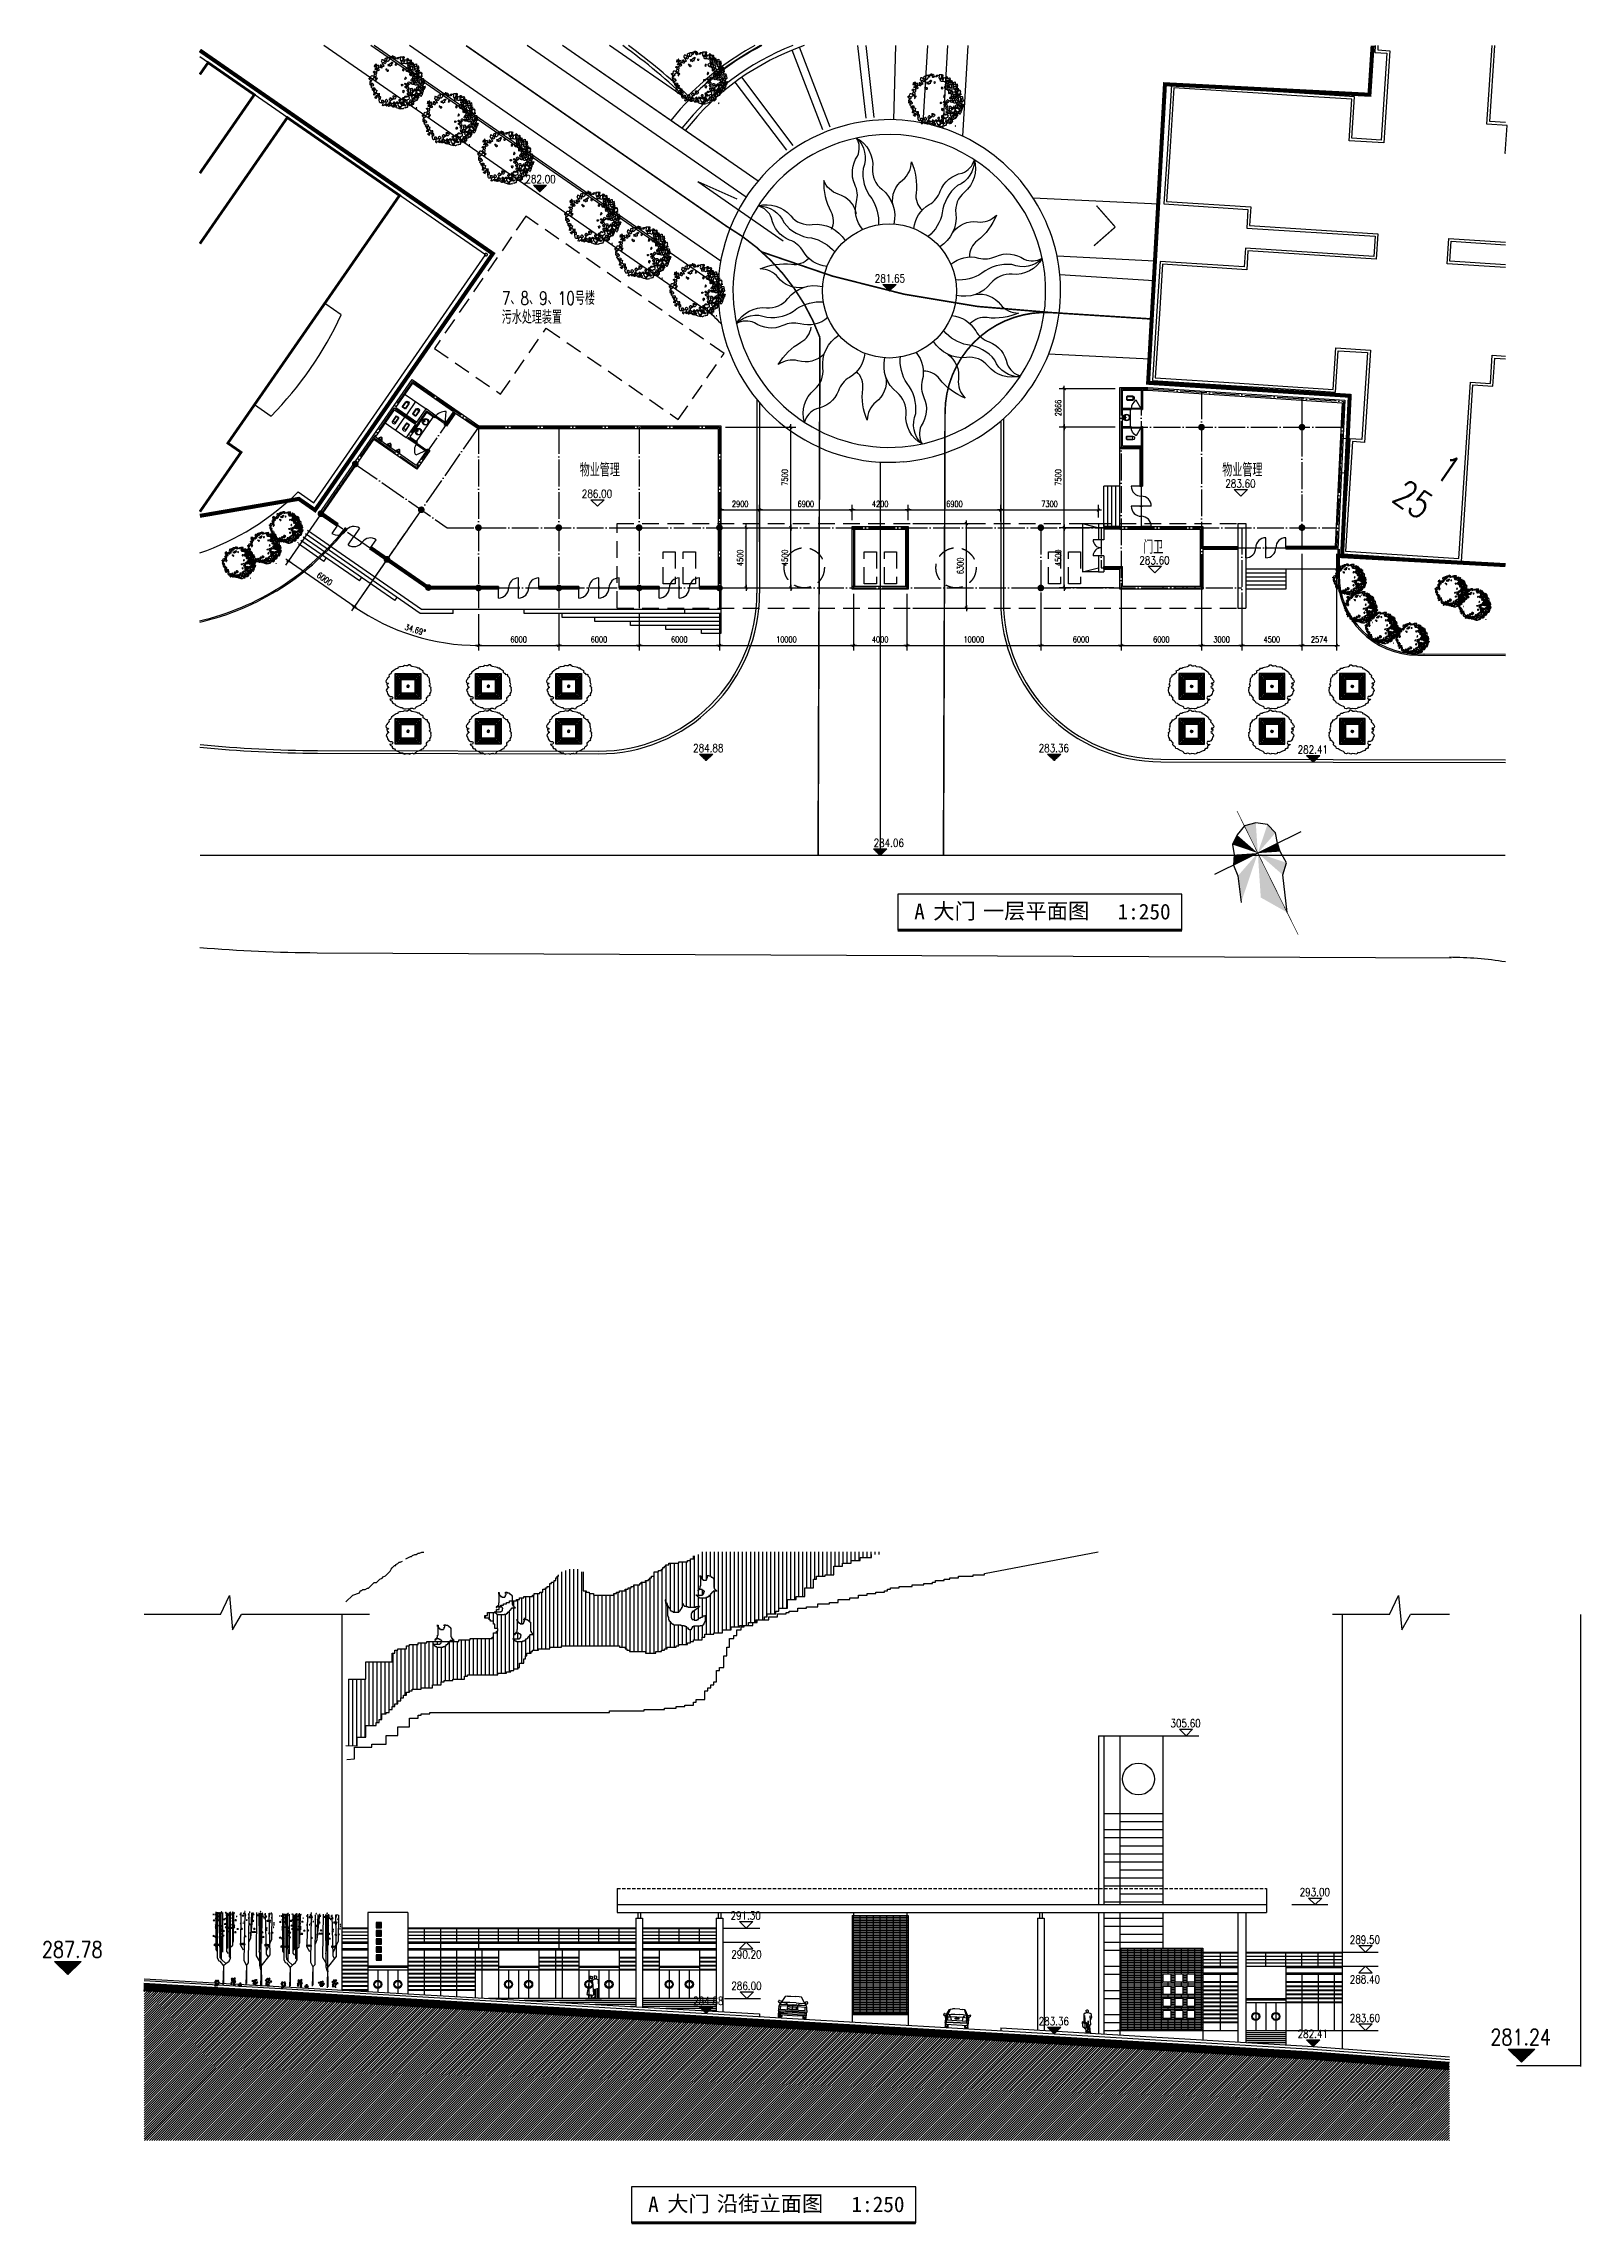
# Model space of a CAD drawing. Extents: x -335094 to -220327, y -102194 to 60595.
import ezdxf
from ezdxf.enums import TextEntityAlignment as Align

# ---------------------------------------------------------------- set-up
doc = ezdxf.new("R2010")
doc.units = 0
doc.header["$LTSCALE"] = 1000
doc.header["$MEASUREMENT"] = 0
for name, pattern in [('CENTER', [2, 1.25, -0.25, 0.25, -0.25]), ('CENTERX2', [4, 2.5, -0.5, 0.5, -0.5]), ('DASH', [0.35, 0.25, -0.1]), ('DOTE', [2.42, 2, -0.2, 0.02, -0.2]), ('HIDDEN', [0.375, 0.25, -0.125])]:
    doc.linetypes.add(name, pattern=pattern)
doc.layers.get('0').update_dxf_attribs({"linetype": 'CONTINUOUS'})
doc.layers.get('DEFPOINTS').update_dxf_attribs({"linetype": 'CONTINUOUS'})
for name, color, linetype in [('3', 84, 'CONTINUOUS'), ('6', 12, 'CONTINUOUS'), ('BB', 5, 'CONTINUOUS'), ('COLUMN', 7, 'CONTINUOUS'), ('DIM', 3, 'CONTINUOUS'), ('DOTE', 1, 'DOTE'), ('LAYER1', 7, 'CONTINUOUS'), ('LAYER2', 8, 'CONTINUOUS'), ('LAYER3', 12, 'CONTINUOUS'), ('LAYER7', 84, 'CONTINUOUS'), ('LAYER8', 84, 'CONTINUOUS'), ('LVTRY', 6, 'CONTINUOUS'), ('PAVING-B', 8, 'CONTINUOUS'), ('PUB_DIM', 84, 'CONTINUOUS'), ('PUB_TEXT', 7, 'CONTINUOUS'), ('PUB_TITLE', 4, 'CONTINUOUS'), ('SHUI', 5, 'CONTINUOUS'), ('WALL', 255, 'CONTINUOUS'), ('WINDOW', 84, 'CONTINUOUS'), ('WINDOW_TEXT', 7, 'CONTINUOUS')]:
    doc.layers.add(name, color=color, linetype=linetype)
doc.styles.add('_HZTXT', font='txt', dxfattribs={"width": 0.9, "bigfont": 'HZTXT'})
doc.styles.add('_SIMPLEX', font='SIMPLEX', dxfattribs={"width": 0.771429})
doc.styles.add('DIM_FONT', font='SIMPLEX', dxfattribs={"width": 0.8})
doc.styles.add('HT', font='SIMHEI.TTF')
doc.styles.add('SIMPLEX', font='SIMPLEX.SHX')
doc.dimstyles.new('DIMN150', dxfattribs={"dimscale": 1.5, "dimtxt": 300, "dimasz": 1, "dimexe": 250, "dimexo": 300, "dimgap": 150, "dimtad": 1, "dimdec": 0, "dimlfac": 0.05, "dimzin": 0, "dimtxsty": 'DIM_FONT', "dimblk": '_DIMX', "dimblk1": '_DIMX', "dimblk2": '_DIMX', "dimsah": 1, "dimcen": 100, "dimdle": 250, "dimclrd": 3, "dimclre": 3, "dimclrt": 7, "dimazin": 3, "dimtfac": 1, "dimtdec": 0, "dimtix": 1, "dimtmove": 0, "dimatfit": 3, "dimtolj": 1, "dimtzin": 0})
pattern_1 = [(0, (-272621.25, 0), (0, 125), []), (90, (-272621.25, 0), (-500, 3e-14), [])]

msp = doc.modelspace()

# ---------------------------------------------------------------- texts
at = {"layer": 'PUB_TEXT', "linetype": 'CONTINUOUS', "style": 'DIM_FONT', "width": 0.8}
for s, height, p in [('282.00', 600, (-299112.596, 50177.783)), ('281.65', 600, (-273022.258, 42764.893)), ('283.60', 600, (-246844.677, 27452.233)), ('286.00', 600, (-294899.156, 26696.721)), ('283.60', 600, (-253265.222, 21720.879)), ('284.88', 600, (-286588.294, 7708.291)), ('283.36', 600, (-260783.835, 7708.291)), ('282.41', 600, (-241443.356, 7591.459)), ('284.06', 600, (-273108.034, 632.319)), ('305.60', 600, (-250943.237, -65089.961)), ('293.00', 600, (-241292.355, -77689.961)), ('291.30', 600, (-283795.46, -79439.961)), ('287.78', 1200, (-335217.218, -82275.006)), ('289.50', 600, (-237548.607, -81239.961)), ('290.20', 600, (-283736.326, -82343.635)), ('286.00', 600, (-283736.326, -84689.961)), ('288.40', 600, (-237548.607, -84203.391)), ('284.88', 600, (-286588.294, -85809.961)), ('283.36', 600, (-260783.835, -87329.961)), ('282.41', 600, (-241446.033, -88277.325)), ('283.60', 600, (-237548.607, -87089.961)), ('281.24', 1200, (-227046.6, -88815.006))]:
    msp.add_text(s, height=height, dxfattribs=at).set_placement(p)
at = {"layer": 'PUB_TEXT', "style": '_HZTXT', "width": 0.75}
for s, p in [('污水处理装置', (-300880.146, 39672.271)), ('7、8、9、10号楼', (-300880.146, 41090.666)), ('物业管理', (-295057.313, 28271.851)), ('物业管理', (-247070.877, 28271.851)), ('门卫', (-252973.317, 22513.228))]:
    msp.add_text(s, height=1000, dxfattribs=at).set_placement(p)
at = {"layer": 'PUB_TEXT', "style": 'HT'}
for s, height, p in [('A', 1165.013, (-270076.097, -4782.467, -1440)), ('大门', 1165.0131, (-268653.991, -4744.885, -1440)), ('一层平面图', 1165.0131, (-264946.762, -4727.338, -1440)), ('1:250', 1165.0131, (-254892.571, -4782.467, -1440)), ('A', 1165.013, (-289947.4, -101278.087, -1440)), ('大门', 1165.0131, (-288525.293, -101240.504, -1440)), ('沿街立面图', 1165.0131, (-284818.064, -101222.957, -1440)), ('1:250', 1165.0131, (-274763.873, -101278.087, -1440))]:
    msp.add_text(s, height=height, dxfattribs=at).set_placement(p)
at = {"layer": 'WALL', "style": '_SIMPLEX', "width": 0.771429}
for s, p in [('1', (-231308.087, 28383.062)), ('25', (-234497.584, 26493.446))]:
    msp.add_text(s, height=2016, rotation=325.49073689, dxfattribs=at).set_placement(p)
at = {"layer": 'WINDOW_TEXT', "style": 'SIMPLEX', "flags": 9}
msp.add_attdef('A', text='', height=1, rotation=180, dxfattribs=at).set_placement((-284721.202, 19961.062), align=Align.MIDDLE)

# ---------------------------------------------------------------- blocks, each defined once
blk = doc.blocks.new('_DIMX')
blk.add_line((-150, 0), (150, 0))
at = {"const_width": 50}
blk.add_lwpolyline([(-70, -70), (70, 70)], dxfattribs=at)
blk = doc.blocks.new('*D69')
at = {"layer": 'DEFPOINTS', "color": 0, "linetype": 'BYBLOCK'}
for p in [(-302621, 31961), (-302621, 31961), (-308654, 23245), (-302621, 18461), (-309019, 16978)]:
    blk.add_point(p, dxfattribs=at)
at = {"layer": 'PUB_DIM', "color": 3, "linetype": 'BYBLOCK'}
for p, q in [((-308910, 22875), (-312106, 18256)), ((-302621, 18011), (-302621, 15294))]:
    blk.add_line(p, q, dxfattribs=at)
blk.add_arc((-302621, 31961), 16292, 235.31831, 269.99472, dxfattribs=at)
at = {"layer": 'PUB_DIM', "color": 3, "linetype": 'BYBLOCK', "xscale": 1.5, "yscale": 1.5, "zscale": 1.5}
for p, rotation in [((-311893, 18565), 145.3156711908651), ((-302621, 15669), 359.9973623500227)]:
    blk.add_blockref('_DIMX', p, dxfattribs=dict(at, rotation=rotation))
at = {"layer": 'PUB_DIM', "color": 7, "linetype": 'BYBLOCK', "insert": (-307344, 16840), "char_height": 450, "attachment_point": 5, "rotation": 342.65652, "style": 'DIM_FONT'}
blk.add_mtext('\\A1;34.69°', dxfattribs=at)
blk = doc.blocks.new('*D68')
at = {"color": 3, "linetype": 'BYBLOCK'}
for p, q in [((34074, 22511), (34074, 15296)), ((31502, 15671), (34073, 15671))]:
    blk.add_line(p, q, dxfattribs=at)
at = {"layer": 'DEFPOINTS', "color": 0, "linetype": 'BYBLOCK'}
for p in [(31500, 22961), (34074, 22961), (34074, 15671)]:
    blk.add_point(p, dxfattribs=at)
at = {"color": 3, "linetype": 'BYBLOCK', "xscale": 1.5, "yscale": 1.5, "zscale": 1.5, "rotation": 180}
blk.add_blockref('_DIMX', (31500, 15671), dxfattribs=at)
at = {"color": 3, "linetype": 'BYBLOCK', "xscale": 1.5, "yscale": 1.5, "zscale": 1.5}
blk.add_blockref('_DIMX', (34074, 15671), dxfattribs=at)
at = {"color": 7, "linetype": 'BYBLOCK', "insert": (32787, 16121), "char_height": 450, "attachment_point": 5, "style": 'DIM_FONT'}
blk.add_mtext('\\A1;2574', dxfattribs=at)
blk = doc.blocks.new('*D67')
at = {"color": 3, "linetype": 'BYBLOCK'}
for p, q in [((31500, 22511), (31500, 15296)), ((27002, 15671), (31499, 15671))]:
    blk.add_line(p, q, dxfattribs=at)
at = {"layer": 'DEFPOINTS', "color": 0, "linetype": 'BYBLOCK'}
for p in [(31500, 22961), (27000, 19961), (31500, 15671)]:
    blk.add_point(p, dxfattribs=at)
at = {"color": 3, "linetype": 'BYBLOCK', "xscale": 1.5, "yscale": 1.5, "zscale": 1.5, "rotation": 180}
blk.add_blockref('_DIMX', (27000, 15671), dxfattribs=at)
at = {"color": 3, "linetype": 'BYBLOCK', "xscale": 1.5, "yscale": 1.5, "zscale": 1.5}
blk.add_blockref('_DIMX', (31500, 15671), dxfattribs=at)
at = {"color": 7, "linetype": 'BYBLOCK', "insert": (29250, 16121), "char_height": 450, "attachment_point": 5, "style": 'DIM_FONT'}
blk.add_mtext('\\A1;4500', dxfattribs=at)
blk = doc.blocks.new('*D66')
at = {"color": 3, "linetype": 'BYBLOCK'}
for p, q in [((27000, 19511), (27000, 15296)), ((24002, 15671), (26999, 15671))]:
    blk.add_line(p, q, dxfattribs=at)
at = {"layer": 'DEFPOINTS', "color": 0, "linetype": 'BYBLOCK'}
for p in [(24000, 19961), (27000, 19961), (27000, 15671)]:
    blk.add_point(p, dxfattribs=at)
at = {"color": 3, "linetype": 'BYBLOCK', "xscale": 1.5, "yscale": 1.5, "zscale": 1.5, "rotation": 180}
blk.add_blockref('_DIMX', (24000, 15671), dxfattribs=at)
at = {"color": 3, "linetype": 'BYBLOCK', "xscale": 1.5, "yscale": 1.5, "zscale": 1.5}
blk.add_blockref('_DIMX', (27000, 15671), dxfattribs=at)
at = {"color": 7, "linetype": 'BYBLOCK', "insert": (25500, 16121), "char_height": 450, "attachment_point": 5, "style": 'DIM_FONT'}
blk.add_mtext('\\A1;3000', dxfattribs=at)
blk = doc.blocks.new('*D65')
at = {"color": 3, "linetype": 'BYBLOCK'}
for p, q in [((24000, 19511), (24000, 15296)), ((18002, 15671), (23999, 15671))]:
    blk.add_line(p, q, dxfattribs=at)
at = {"layer": 'DEFPOINTS', "color": 0, "linetype": 'BYBLOCK'}
for p in [(18000, 19961), (24000, 19961), (24000, 15671)]:
    blk.add_point(p, dxfattribs=at)
at = {"color": 3, "linetype": 'BYBLOCK', "xscale": 1.5, "yscale": 1.5, "zscale": 1.5, "rotation": 180}
blk.add_blockref('_DIMX', (18000, 15671), dxfattribs=at)
at = {"color": 3, "linetype": 'BYBLOCK', "xscale": 1.5, "yscale": 1.5, "zscale": 1.5}
blk.add_blockref('_DIMX', (24000, 15671), dxfattribs=at)
at = {"color": 7, "linetype": 'BYBLOCK', "insert": (21000, 16121), "char_height": 450, "attachment_point": 5, "style": 'DIM_FONT'}
blk.add_mtext('\\A1;6000', dxfattribs=at)
blk = doc.blocks.new('*D64')
at = {"color": 3, "linetype": 'BYBLOCK'}
for p, q in [((18000, 19511), (18000, 15296)), ((12002, 15671), (17999, 15671))]:
    blk.add_line(p, q, dxfattribs=at)
at = {"layer": 'DEFPOINTS', "color": 0, "linetype": 'BYBLOCK'}
for p in [(12000, 19961), (18000, 19961), (18000, 15671)]:
    blk.add_point(p, dxfattribs=at)
at = {"color": 3, "linetype": 'BYBLOCK', "xscale": 1.5, "yscale": 1.5, "zscale": 1.5, "rotation": 180}
blk.add_blockref('_DIMX', (12000, 15671), dxfattribs=at)
at = {"color": 3, "linetype": 'BYBLOCK', "xscale": 1.5, "yscale": 1.5, "zscale": 1.5}
blk.add_blockref('_DIMX', (18000, 15671), dxfattribs=at)
at = {"color": 7, "linetype": 'BYBLOCK', "insert": (15000, 16121), "char_height": 450, "attachment_point": 5, "style": 'DIM_FONT'}
blk.add_mtext('\\A1;6000', dxfattribs=at)
blk = doc.blocks.new('*D63')
at = {"color": 3, "linetype": 'BYBLOCK'}
for p, q in [((12000, 19511), (12000, 15296)), ((2001, 15671), (11999, 15671))]:
    blk.add_line(p, q, dxfattribs=at)
at = {"layer": 'DEFPOINTS', "color": 0, "linetype": 'BYBLOCK'}
for p in [(2000, 19961), (12000, 19961), (12000, 15671)]:
    blk.add_point(p, dxfattribs=at)
at = {"color": 3, "linetype": 'BYBLOCK', "xscale": 1.5, "yscale": 1.5, "zscale": 1.5, "rotation": 180}
blk.add_blockref('_DIMX', (2000, 15671), dxfattribs=at)
at = {"color": 3, "linetype": 'BYBLOCK', "xscale": 1.5, "yscale": 1.5, "zscale": 1.5}
blk.add_blockref('_DIMX', (12000, 15671), dxfattribs=at)
at = {"color": 7, "linetype": 'BYBLOCK', "insert": (7000, 16121), "char_height": 450, "attachment_point": 5, "style": 'DIM_FONT'}
blk.add_mtext('\\A1;10000', dxfattribs=at)
blk = doc.blocks.new('*D62')
at = {"color": 3, "linetype": 'BYBLOCK'}
for p, q in [((2000, 19511), (2000, 15296)), ((-1998, 15671), (1998, 15671))]:
    blk.add_line(p, q, dxfattribs=at)
at = {"layer": 'DEFPOINTS', "color": 0, "linetype": 'BYBLOCK'}
for p in [(-2000, 19961), (2000, 19961), (2000, 15671)]:
    blk.add_point(p, dxfattribs=at)
at = {"color": 3, "linetype": 'BYBLOCK', "xscale": 1.5, "yscale": 1.5, "zscale": 1.5, "rotation": 180}
blk.add_blockref('_DIMX', (-2000, 15671), dxfattribs=at)
at = {"color": 3, "linetype": 'BYBLOCK', "xscale": 1.5, "yscale": 1.5, "zscale": 1.5}
blk.add_blockref('_DIMX', (2000, 15671), dxfattribs=at)
at = {"color": 7, "linetype": 'BYBLOCK', "insert": (0, 16121), "char_height": 450, "attachment_point": 5, "style": 'DIM_FONT'}
blk.add_mtext('\\A1;4000', dxfattribs=at)
blk = doc.blocks.new('*D61')
at = {"color": 3, "linetype": 'BYBLOCK'}
for p, q in [((-2000, 19511), (-2000, 15296)), ((-11998, 15671), (-2002, 15671))]:
    blk.add_line(p, q, dxfattribs=at)
at = {"layer": 'DEFPOINTS', "color": 0, "linetype": 'BYBLOCK'}
for p in [(-2000, 19961), (-12000, 18461), (-2000, 15671)]:
    blk.add_point(p, dxfattribs=at)
at = {"color": 3, "linetype": 'BYBLOCK', "xscale": 1.5, "yscale": 1.5, "zscale": 1.5, "rotation": 180}
blk.add_blockref('_DIMX', (-12000, 15671), dxfattribs=at)
at = {"color": 3, "linetype": 'BYBLOCK', "xscale": 1.5, "yscale": 1.5, "zscale": 1.5}
blk.add_blockref('_DIMX', (-2000, 15671), dxfattribs=at)
at = {"color": 7, "linetype": 'BYBLOCK', "insert": (-7000, 16121), "char_height": 450, "attachment_point": 5, "style": 'DIM_FONT'}
blk.add_mtext('\\A1;10000', dxfattribs=at)
blk = doc.blocks.new('*D60')
at = {"color": 3, "linetype": 'BYBLOCK'}
for p, q in [((-12000, 18011), (-12000, 15296)), ((-17998, 15671), (-12001, 15671))]:
    blk.add_line(p, q, dxfattribs=at)
at = {"layer": 'DEFPOINTS', "color": 0, "linetype": 'BYBLOCK'}
for p in [(-18000, 18461), (-12000, 18461), (-12000, 15671)]:
    blk.add_point(p, dxfattribs=at)
at = {"color": 3, "linetype": 'BYBLOCK', "xscale": 1.5, "yscale": 1.5, "zscale": 1.5, "rotation": 180}
blk.add_blockref('_DIMX', (-18000, 15671), dxfattribs=at)
at = {"color": 3, "linetype": 'BYBLOCK', "xscale": 1.5, "yscale": 1.5, "zscale": 1.5}
blk.add_blockref('_DIMX', (-12000, 15671), dxfattribs=at)
at = {"color": 7, "linetype": 'BYBLOCK', "insert": (-15000, 16121), "char_height": 450, "attachment_point": 5, "style": 'DIM_FONT'}
blk.add_mtext('\\A1;6000', dxfattribs=at)
blk = doc.blocks.new('*D59')
at = {"color": 3, "linetype": 'BYBLOCK'}
for p, q in [((-18000, 18011), (-18000, 15296)), ((-23998, 15671), (-18001, 15671))]:
    blk.add_line(p, q, dxfattribs=at)
at = {"layer": 'DEFPOINTS', "color": 0, "linetype": 'BYBLOCK'}
for p in [(-24000, 18461), (-18000, 18461), (-18000, 15671)]:
    blk.add_point(p, dxfattribs=at)
at = {"color": 3, "linetype": 'BYBLOCK', "xscale": 1.5, "yscale": 1.5, "zscale": 1.5, "rotation": 180}
blk.add_blockref('_DIMX', (-24000, 15671), dxfattribs=at)
at = {"color": 3, "linetype": 'BYBLOCK', "xscale": 1.5, "yscale": 1.5, "zscale": 1.5}
blk.add_blockref('_DIMX', (-18000, 15671), dxfattribs=at)
at = {"color": 7, "linetype": 'BYBLOCK', "insert": (-21000, 16121), "char_height": 450, "attachment_point": 5, "style": 'DIM_FONT'}
blk.add_mtext('\\A1;6000', dxfattribs=at)
blk = doc.blocks.new('*D58')
at = {"color": 3, "linetype": 'BYBLOCK'}
for p, q in [((-30000, 18011), (-30000, 15296)), ((-24000, 18011), (-24000, 15296)), ((-29998, 15671), (-24001, 15671))]:
    blk.add_line(p, q, dxfattribs=at)
at = {"layer": 'DEFPOINTS', "color": 0, "linetype": 'BYBLOCK'}
for p in [(-30000, 18461), (-24000, 18461), (-24000, 15671)]:
    blk.add_point(p, dxfattribs=at)
at = {"color": 3, "linetype": 'BYBLOCK', "xscale": 1.5, "yscale": 1.5, "zscale": 1.5, "rotation": 180}
blk.add_blockref('_DIMX', (-30000, 15671), dxfattribs=at)
at = {"color": 3, "linetype": 'BYBLOCK', "xscale": 1.5, "yscale": 1.5, "zscale": 1.5}
blk.add_blockref('_DIMX', (-24000, 15671), dxfattribs=at)
at = {"color": 7, "linetype": 'BYBLOCK', "insert": (-27000, 16121), "char_height": 450, "attachment_point": 5, "style": 'DIM_FONT'}
blk.add_mtext('\\A1;6000', dxfattribs=at)
blk = doc.blocks.new('S')
at = {"layer": 'DIM'}
for p, q in [((3231, 4399), (3214, 4339)), ((3214, 4339), (3222, 4245)), ((3222, 4245), (3292, 4225)), ((3250, 4449), (3231, 4399)), ((3263, 4480), (3234, 4484)), ((3234, 4484), (3250, 4449)), ((3466, 4504), (3248, 4522)), ((3248, 4522), (3263, 4480)), ((3292, 4225), (3296, 4255)), ((3296, 4255), (3297, 4241)), ((3297, 4241), (3302, 4232)), ((3302, 4232), (3311, 4226)), ((3311, 4226), (3322, 4227)), ((3322, 4227), (3336, 4227)), ((3336, 4227), (3349, 4227)), ((3349, 4227), (3363, 4227)), ((3363, 4227), (3375, 4224)), ((3375, 4224), (3406, 4219)), ((3443, 4339), (3392, 4346)), ((3392, 4346), (3451, 4338)), ((3399, 4241), (3414, 4281)), ((3406, 4219), (3399, 4241)), ((3414, 4281), (3442, 4266)), ((3441, 4475), (3466, 4504)), ((3455, 4473), (3441, 4475)), ((3442, 4422), (3453, 4440)), ((3451, 4338), (3442, 4422)), ((3442, 4266), (3443, 4339)), ((3453, 4440), (3458, 4460)), ((3458, 4460), (3455, 4473))]:
    blk.add_line(p, q, dxfattribs=at)
for points in [[(767, 3177), (744, 3180), (721, 3225), (714, 3247), (722, 3308), (826, 3306), (853, 3363), (871, 3404), (898, 3452), (911, 3469), (963, 3472), (1001, 3446), (1060, 3418), (1099, 3402)], [(733, 2932), (739, 2973), (759, 3055), (805, 3078), (799, 3110), (765, 3167), (780, 3209), (797, 3246), (825, 3294), (882, 3255), (938, 3226)], [(826, 3075), (962, 3161), (956, 3203), (950, 3225), (992, 3240), (1014, 3247), (1062, 3282), (1073, 3301), (1097, 3309), (1106, 3372), (1118, 3399), (1124, 3503), (1180, 3536), (1174, 3570), (1181, 3621), (1194, 3638), (1194, 3711), (1197, 3732), (1191, 3784)], [(1160, 3238), (1134, 3272), (1094, 3288)], [(1170, 3631), (1162, 3632), (1107, 3702), (1112, 3735), (1168, 3767)], [(1202, 3315), (1127, 3377)], [(1197, 3222), (1168, 3236), (1194, 3256), (1204, 3273), (1209, 3306), (1230, 3311), (1260, 3359), (1274, 3401), (1291, 3438), (1239, 3528), (1295, 3554), (1343, 3587), (1350, 3638), (1326, 3693), (1309, 3716), (1320, 3736), (1367, 3760), (1419, 3764), (1481, 3776), (1554, 3778), (1575, 3836), (1516, 3875), (1479, 3893), (1472, 3933), (1455, 3967)], [(1231, 3529), (1188, 3535)], [(1248, 4109), (1250, 4120), (1246, 4124), (1240, 4127), (1230, 4127), (1221, 4124), (1214, 4118), (1211, 4112), (1214, 4104), (1248, 4109)], [(1369, 4093), (1318, 4162), (1369, 4155), (1341, 4180), (1356, 4230), (1322, 4193), (1329, 4244), (1293, 4207), (1253, 4236), (1278, 4189), (1227, 4196), (1266, 4159), (1283, 4136), (1281, 4120), (1290, 4110), (1305, 4112), (1313, 4124), (1369, 4093)], [(1242, 3684), (1254, 3693), (1299, 3718)], [(1263, 4078), (1247, 4099), (1254, 4150), (1289, 4179)], [(1327, 3849), (1319, 3863), (1267, 3870), (1250, 3891), (1301, 3977), (1371, 3959), (1406, 3984), (1354, 4043), (1413, 4097), (1393, 4121), (1373, 4124), (1415, 4191), (1422, 4242), (1394, 4277), (1376, 4279), (1347, 4223), (1311, 4184)], [(1312, 4059), (1275, 4077), (1310, 4101)], [(1343, 4044), (1333, 4056), (1328, 4069), (1328, 4084), (1330, 4098), (1356, 4136), (1318, 4162)], [(1335, 3848), (1349, 3859), (1431, 3847), (1465, 3882)], [(1510, 3897), (1524, 3938), (1522, 3978), (1562, 3985), (1559, 4098), (1566, 4149), (1522, 4134), (1398, 4151), (1401, 4088), (1365, 4064), (1392, 4017), (1378, 4006), (1363, 3992), (1357, 3976), (1372, 3968), (1357, 3918), (1411, 3931), (1407, 3903), (1472, 3933), (1469, 3917), (1468, 3903), (1472, 3892), (1489, 3891), (1510, 3897)], [(1773, 3913), (1723, 3930), (1695, 3955), (1646, 3974), (1616, 3997), (1558, 4015), (1501, 4054)], [(1518, 4104), (1567, 4159)], [(1741, 4065), (1751, 4072), (1784, 4088), (1787, 4110), (1782, 4130), (1761, 4143), (1703, 4162), (1667, 4127), (1673, 4093), (1729, 4066)], [(1781, 3912), (1799, 3953), (1814, 3990), (1840, 4028), (1796, 4086)], [(1881, 4262), (1873, 4263), (1866, 4308), (1833, 4352), (1826, 4394), (1855, 4453), (1874, 4502), (1901, 4563)], [(1912, 4019), (1849, 4027)], [(1922, 4017), (1969, 4052), (1877, 4231), (1906, 4279), (1950, 4296), (1983, 4310), (2028, 4346), (2090, 4421), (2098, 4484), (2125, 4584), (2212, 4612), (2273, 4616), (2294, 4621), (2208, 4436), (2189, 4386), (2259, 4366), (2322, 4357), (2344, 4375), (2367, 4395), (2391, 4400), (2409, 4414), (2419, 4427), (2426, 4443), (2428, 4457), (2444, 4488), (2451, 4540), (2407, 4598), (2474, 4628), (2528, 4641), (2570, 4646), (2573, 4594), (2537, 4559), (2542, 4535), (2535, 4484), (2512, 4467), (2452, 4467)], [(2058, 4415), (2002, 4445), (1945, 4505), (1908, 4518)], [(2022, 4212), (1978, 4270), (1981, 4292)], [(2030, 4210), (2074, 4215), (2142, 4270), (2146, 4298), (2168, 4370), (2130, 4394), (2101, 4409)], [(2094, 3692), (2086, 3693), (2081, 3735), (2073, 3768), (2124, 3823)], [(2220, 3612), (2242, 3632), (2244, 3651), (2239, 3672), (2219, 3696), (2140, 3706), (2105, 3680), (2110, 3659), (2130, 3635), (2149, 3622), (2208, 3614)], [(2271, 3980), (2285, 4009), (2280, 4051), (2277, 4114), (2372, 4111)], [(2344, 4001), (2293, 4008)], [(2408, 4606), (2368, 4611), (2317, 4618)], [(2383, 3964), (2357, 3999), (2383, 4133), (2415, 4137), (2438, 4154), (2485, 4179), (2575, 4229), (2596, 4226), (2617, 4234), (2619, 4171), (2510, 4072), (2495, 3961)], [(2387, 3933), (2427, 3979), (2429, 4000), (2494, 4014)], [(2553, 4006), (2502, 4013)], [(2752, 4550), (2732, 4553), (2664, 4571), (2630, 4567), (2572, 4583)], [(2587, 4633), (2681, 4695)], [(2765, 4549), (2775, 4547), (2772, 4600), (2711, 4691), (2703, 4721)], [(2874, 4448), (2850, 4504), (2875, 4502), (2886, 4522), (2884, 4540), (2868, 4543), (2881, 4564), (2834, 4599), (2826, 4605), (2817, 4610), (2807, 4614), (2797, 4617), (2790, 4616), (2784, 4615), (2781, 4609), (2782, 4598), (2754, 4621), (2775, 4547), (2714, 4556), (2740, 4519), (2711, 4460), (2723, 4461), (2734, 4463), (2746, 4470), (2755, 4477), (2772, 4462), (2814, 4456), (2840, 4494), (2836, 4476), (2833, 4458), (2838, 4445), (2854, 4441), (2874, 4448)], [(2796, 4397), (2784, 4398), (2765, 4411), (2749, 4434), (2745, 4499), (2780, 4526)], [(2855, 3931), (2849, 3952), (2885, 4000), (2910, 4017), (2913, 4037), (2802, 4063), (2783, 4014), (2839, 3954)], [(2806, 4395), (2842, 4442), (2840, 4494), (2823, 4520)], [(2923, 4431), (2854, 4441)], [(3075, 4402), (3036, 4407), (2995, 4421), (2977, 4447), (3052, 4518), (3092, 4522), (3136, 4529)], [(3088, 4400), (3103, 4450), (3138, 4477), (3137, 4537)], [(3304, 4462), (3286, 4485), (3263, 4480), (3191, 4490), (3139, 4485)], [(3281, 4070), (3239, 4076)], [(3330, 3450), (3365, 3478), (3405, 3533), (3377, 3568), (3328, 3587), (3310, 3598), (3284, 3560), (3267, 3521), (3323, 3461)], [(3288, 4287), (3287, 4277), (3288, 4287)], [(3568, 3958), (3530, 3984), (3509, 3997), (3347, 4019), (3318, 4034), (3301, 4059), (3297, 4120), (3298, 4193), (3296, 4255), (3288, 4287)], [(3429, 4237), (3399, 4241), (3353, 4289)], [(3474, 4335), (3392, 4346)], [(3472, 4106), (3463, 4107), (3444, 4120), (3418, 4155), (3425, 4206), (3437, 4236), (3487, 4281), (3490, 4301), (3473, 4327), (3508, 4374), (3512, 4402), (3536, 4410), (3550, 4449), (3565, 4470), (3503, 4487), (3471, 4483), (3431, 4476), (3394, 4450)], [(3484, 4105), (3505, 4123), (3530, 4150), (3556, 4251), (3619, 4253), (3661, 4257), (3724, 4261)], [(3545, 4263), (3495, 4280)], [(3622, 3368), (3579, 3374), (3560, 3387), (3562, 3460), (3527, 3527), (3524, 3560), (3526, 3579), (3551, 3609), (3605, 3620), (3648, 3647), (3701, 3659)], [(3578, 3957), (3689, 4006)], [(3824, 3259), (3838, 3276), (3875, 3252), (3901, 3278), (3901, 3353), (3930, 3430), (3879, 3437), (3922, 3431), (3929, 3482), (3922, 3506), (3896, 3512), (3884, 3505), (3881, 3493), (3877, 3479), (3850, 3516), (3836, 3505), (3842, 3546), (3816, 3552), (3807, 3547), (3803, 3537), (3799, 3523), (3740, 3560), (3718, 3534), (3722, 3562), (3693, 3504), (3674, 3492), (3660, 3475), (3657, 3459), (3673, 3455), (3650, 3416), (3750, 3392), (3746, 3289), (3810, 3313), (3824, 3259)], [(3797, 3282), (3736, 3290), (3706, 3315), (3690, 3330), (3672, 3351), (3662, 3373), (3718, 3459), (3680, 3506)], [(3795, 4187), (3761, 4233), (3765, 4255), (3732, 4260), (3678, 4245), (3721, 4239), (3718, 4218), (3741, 4236), (3795, 4187)], [(3750, 3923), (3733, 3948), (3691, 4024)], [(3764, 3736), (3700, 3784), (3713, 3803), (3734, 3896), (3771, 3920), (3789, 3917), (3818, 3976), (3783, 4012), (3701, 4033), (3700, 4085), (3707, 4137), (3718, 4158), (3732, 4260), (3752, 4318), (3755, 4340)], [(3885, 3615), (3849, 3659), (3842, 3681), (3902, 3665), (3875, 3697), (3903, 3746), (3873, 3773), (3814, 3781), (3769, 3774), (3712, 3795), (3707, 3773), (3710, 3766), (3722, 3764), (3736, 3758), (3706, 3691), (3701, 3659), (3710, 3627), (3783, 3629), (3885, 3615)], [(3732, 3499), (3725, 3510), (3718, 3534), (3725, 3585), (3716, 3615), (3714, 3657), (3758, 3693)], [(3764, 3267), (3736, 3290), (3764, 3267)], [(3751, 4245), (3809, 4289), (3774, 4325)], [(3914, 2995), (3893, 3008), (3874, 3021), (3823, 3028), (3790, 3012), (3765, 3047), (3776, 3128), (3796, 3211), (3796, 3271)], [(3770, 4159), (3822, 4162), (3857, 4168)], [(4154, 3451), (4106, 3481), (4085, 3483), (4048, 3528), (4050, 3549), (4072, 3618), (4096, 3638), (4078, 3659), (3996, 3670), (3956, 3676), (3906, 3693), (3885, 3706), (3852, 3680), (3846, 3639), (3821, 3624), (3813, 3560), (3798, 3510), (3774, 3493)], [(3811, 3457), (3776, 3441), (3811, 3457)], [(3834, 3869), (3800, 3905)], [(3934, 3972), (3819, 3988)], [(3893, 4142), (3884, 4143), (3867, 4167), (3874, 4218), (3821, 4287)], [(3827, 3727), (3839, 3754), (3869, 3802), (3913, 3819)], [(3980, 2882), (3973, 2894), (3948, 2939), (3922, 2994), (3946, 3074), (3931, 3118), (3982, 3186), (3832, 3319)], [(3934, 3835), (3903, 3839), (3848, 3880), (3931, 3950), (3953, 3978)], [(3864, 3462), (3881, 3511), (3900, 3590), (3855, 3638)], [(4049, 2916), (4059, 2986), (4076, 3035), (4105, 3094), (4067, 3141), (4040, 3155), (3993, 3192), (4030, 3250), (4047, 3281), (4065, 3339), (4059, 3371), (4050, 3393), (4017, 3441), (3996, 3444), (3932, 3440), (3870, 3428)], [(3966, 3831), (3954, 3832), (3953, 3884), (3997, 3920), (3965, 3976), (3989, 3994), (4026, 4041), (4031, 4071), (4046, 4121), (4038, 4139), (4025, 4155), (4009, 4170), (3993, 4180), (3905, 4141), (3981, 4026)], [(3949, 3250), (3946, 3259), (3938, 3258), (3933, 3253), (3938, 3244), (3949, 3250)], [(3968, 3997), (3935, 3980), (3968, 3997)], [(3942, 3896), (3939, 3938)], [(3980, 4018), (3955, 4051), (3980, 4018)], [(3977, 3829), (3986, 3838), (4037, 3831)], [(4034, 3946), (4017, 3969), (4058, 3984), (4019, 3990), (4022, 4012), (3992, 4016), (4003, 3963), (4034, 3946)], [(4166, 3772), (4122, 3830), (4173, 3823), (4138, 3869), (4186, 3915), (4121, 3913), (4084, 3929), (4077, 3878), (4081, 3908), (4074, 3916), (4064, 3919), (4053, 3918), (4042, 3916), (4036, 3910), (4029, 3907), (4026, 3901), (4027, 3895), (4004, 3877), (4037, 3831), (3996, 3816), (4000, 3784), (4052, 3788), (4105, 3793), (4119, 3774), (4135, 3768), (4146, 3773), (4148, 3787), (4166, 3772)], [(4006, 4044), (4006, 4044), (4006, 4044), (4006, 4044), (4006, 4044)], [(4006, 3981), (4019, 3990), (4101, 3978)], [(4079, 3815), (4061, 3851)], [(4077, 3878), (4084, 3929), (4100, 3968)], [(4147, 3631), (4106, 3637)], [(4136, 3797), (4112, 3844), (4138, 3869)], [(4186, 3626), (4165, 3629), (4163, 3668), (4159, 3721), (4151, 3753), (4148, 3787), (4212, 3818)], [(4393, 3304), (4407, 3344), (4420, 3438), (4369, 3445), (4248, 3470), (4190, 3488), (4224, 3431), (4171, 3428), (4196, 3383), (4174, 3369), (4167, 3350), (4175, 3336), (4189, 3332), (4240, 3325), (4290, 3308), (4351, 3310), (4384, 3326), (4353, 3330), (4348, 3304), (4355, 3295), (4365, 3291), (4379, 3287), (4393, 3304)], [(4232, 3420), (4224, 3431), (4203, 3434), (4186, 3457), (4198, 3624), (4233, 3648), (4237, 3679), (4233, 3742), (4223, 3806), (4297, 3827), (4369, 3827), (4365, 3797), (4354, 3777), (4343, 3696), (4320, 3616), (4260, 3624), (4207, 3610)], [(4279, 3226), (4266, 3228), (4195, 3312), (4189, 3332), (4236, 3388)], [(4331, 3000), (4280, 3007), (4234, 3055), (4267, 3082), (4262, 3104), (4268, 3146), (4280, 3174), (4285, 3215), (4334, 3250), (4337, 3270), (4352, 3320), (4336, 3353)], [(4446, 3245), (4483, 3292), (4457, 3329), (4475, 3366), (4463, 3432), (4521, 3476), (4490, 3571), (4510, 3621), (4492, 3644), (4448, 3642), (4405, 3614), (4383, 3607), (4366, 3578), (4373, 3536), (4358, 3423), (4343, 3405)], [(4451, 3433), (4369, 3445)], [(4437, 3184), (4443, 3226), (4498, 3248), (4459, 3253), (4434, 3309), (4427, 3258), (4373, 3244), (4416, 3238), (4437, 3184)], [(4414, 3457), (4381, 3443), (4414, 3457)], [(4413, 3447), (4382, 3451), (4413, 3447)], [(4403, 3147), (4411, 3208), (4436, 3236), (4383, 3316), (4449, 3330)], [(4547, 3283), (4495, 3290)], [(840, 2512), (764, 2626), (803, 2685), (806, 2704), (806, 2776), (821, 2816), (884, 2891), (837, 2928), (805, 2922), (740, 2921), (701, 2864), (689, 2834), (717, 2809), (736, 2798), (795, 2790)], [(777, 3040), (787, 3049), (799, 3060), (809, 3061), (822, 3047), (833, 3064), (851, 3066), (859, 3075), (858, 3083), (848, 3083), (884, 3119), (829, 3098), (812, 3129), (808, 3101), (753, 3075), (794, 3069), (777, 3040)], [(788, 3122), (771, 3145), (788, 3122)], [(879, 2038), (820, 2046)], [(968, 1987), (977, 1994), (988, 2075), (1006, 2115), (1030, 2134), (996, 2191), (945, 2198), (910, 2263), (917, 2314), (844, 2386), (833, 2461), (851, 2500), (895, 2535), (941, 2550), (1011, 2530), (1040, 2515), (1040, 2453), (1025, 2403), (1072, 2366), (1091, 2353), (1149, 2334), (1136, 2305), (1107, 2246), (1089, 2186), (1072, 2157), (1096, 2102), (1167, 2092), (1191, 2100), (1205, 2046)], [(982, 2409), (892, 2421), (844, 2449)], [(847, 2698), (887, 2703), (933, 2719), (953, 2717), (974, 2733), (977, 2753), (963, 2786), (905, 2898), (892, 2889)], [(947, 2289), (980, 2305), (950, 2309), (918, 2324), (875, 2299), (913, 2283), (947, 2289)], [(958, 1988), (878, 2028), (896, 2067), (909, 2107), (933, 2187)], [(912, 2335), (885, 2370), (912, 2335)], [(995, 1742), (976, 1744), (916, 1838), (927, 1855), (995, 1879), (1035, 1882), (1055, 1941), (1119, 1953), (1173, 1967)], [(936, 2303), (950, 2309), (969, 2317), (996, 2418), (1016, 2415)], [(1005, 1730), (1029, 1747), (1034, 1788), (1047, 1807), (1064, 1869), (1116, 1871), (1164, 1843), (1231, 1795)], [(1081, 2127), (1040, 2133)], [(1057, 1818), (1064, 1869), (1068, 1898), (1055, 1941), (1048, 1890), (1044, 1860), (1057, 1818)], [(1094, 1842), (1091, 1853), (1080, 1853), (1075, 1843), (1080, 1834), (1094, 1842)], [(1200, 3086), (1193, 3100), (1178, 3141)], [(1214, 3022), (1207, 3046), (1210, 3075), (1236, 3123), (1331, 3193), (1313, 3217), (1231, 3228), (1208, 3210), (1193, 3191), (1188, 3153), (1228, 3124)], [(1278, 1911), (1196, 1922), (1192, 1956), (1199, 2007), (1211, 2034), (1289, 2055)], [(1349, 1350), (1297, 1357), (1275, 1360), (1255, 1363), (1238, 1378), (1226, 1440), (1218, 1472), (1216, 1524), (1216, 1597), (1233, 1647), (1236, 1742), (1256, 1810), (1263, 1861), (1301, 1928), (1311, 2000), (1308, 2044), (1314, 2083)], [(1290, 1618), (1241, 1645)], [(1302, 1616), (1341, 1675), (1363, 1776), (1347, 1797), (1264, 1809)], [(2170, 1497), (2179, 1509), (2232, 1510), (2257, 1527), (2283, 1565), (2296, 1597), (2321, 1612), (2366, 1639), (2380, 1666), (2391, 1688), (2394, 1706), (2285, 1731), (2257, 1693), (2262, 1641), (2288, 1606)], [(2375, 1482), (2433, 1526), (2479, 1571), (2504, 1597), (2499, 1621), (2489, 1641), (2472, 1654), (2388, 1665)], [(3055, 2354), (3043, 2407), (3034, 2431), (3041, 2483), (3086, 2495), (3124, 2479), (3151, 2434), (3128, 2419), (3091, 2380), (3059, 2384)], [(3082, 1853), (3071, 1854), (3064, 1895), (3072, 2010)], [(3090, 1852), (3106, 1864), (3120, 1877), (3132, 1888), (3142, 1901), (3154, 1914), (3165, 1929), (3177, 1944), (3190, 1961), (3160, 1986), (3080, 2009)], [(3360, 2156), (3325, 2184), (3304, 2186), (3267, 2231), (3282, 2250), (3290, 2311), (3353, 2313), (3410, 2295)], [(3488, 1858), (3499, 1866), (3509, 1938), (3505, 1980), (3491, 2034), (3532, 2103), (3550, 2172), (3514, 2197), (3452, 2218), (3435, 2229), (3431, 2292), (3438, 2343), (3384, 2392), (3335, 2409), (3305, 2423), (3304, 2507), (3330, 2524), (3369, 2508), (3425, 2459), (3463, 2360)], [(3369, 2810), (3402, 2837), (3417, 2855), (3475, 2899), (3431, 2957), (3390, 2963), (3374, 2924), (3355, 2874), (3332, 2859), (3359, 2811)], [(3384, 1477), (3418, 1503), (3431, 1533), (3452, 1594), (3498, 1640), (3473, 1672), (3522, 1728), (3503, 1743), (3441, 1760), (3373, 1780), (3358, 1763), (3346, 1731), (3348, 1689), (3416, 1639), (3457, 1633)], [(3476, 1859), (3448, 1873), (3426, 1876), (3393, 1923), (3388, 1975), (3392, 2006), (3440, 2041), (3432, 2073), (3406, 2108), (3387, 2123), (3373, 2154), (3414, 2232)], [(3460, 2277), (3464, 2308), (3514, 2291), (3469, 2339), (3521, 2342), (3492, 2356), (3511, 2406), (3474, 2379), (3480, 2422), (3456, 2382), (3394, 2401), (3433, 2364), (3381, 2371), (3428, 2334), (3460, 2277)], [(3424, 2303), (3421, 2312), (3414, 2321), (3404, 2325), (3395, 2318), (3424, 2303)], [(3622, 1558), (3629, 1609), (3598, 1614), (3629, 1609), (3645, 1638), (3632, 1692), (3644, 1724), (3594, 1739), (3645, 1732), (3654, 1762), (3648, 1779), (3633, 1781), (3611, 1768), (3601, 1790), (3558, 1765), (3531, 1791), (3516, 1775), (3499, 1773), (3490, 1770), (3491, 1745), (3470, 1725), (3488, 1722), (3488, 1629), (3467, 1569), (3536, 1601), (3530, 1588), (3533, 1579), (3538, 1572), (3546, 1567), (3556, 1567), (3563, 1571), (3568, 1576), (3565, 1587), (3622, 1558)], [(3511, 2333), (3535, 2350), (3580, 2396), (3578, 2438), (3551, 2473), (3513, 2509), (3507, 2531), (3589, 2593)], [(3641, 1608), (3598, 1614), (3571, 1630)], [(3576, 1741), (3582, 1784), (3628, 1830), (3642, 1847), (3654, 1930), (3625, 2026), (3619, 2058), (3634, 2089), (3694, 2089), (3767, 2090), (3777, 2070), (3778, 2005), (3778, 1943), (3775, 1922), (3757, 1925), (3667, 1947)], [(3729, 1720), (3594, 1739), (3585, 1732)], [(3609, 1758), (3643, 1776), (3639, 1743), (3586, 1740), (3600, 1782), (3609, 1758)], [(3625, 2402), (3648, 2418), (3710, 2495), (3671, 2529), (3626, 2577), (3600, 2601)], [(3682, 1467), (3649, 1515), (3654, 1554), (3639, 1598), (3673, 1616), (3727, 1627), (3770, 1642)], [(3822, 1562), (3837, 1612), (3830, 1561), (3873, 1555), (3887, 1595), (3939, 1598), (3950, 1584), (3959, 1579), (3970, 1579), (3976, 1583), (3979, 1588), (3980, 1595), (3973, 1602), (3961, 1605), (4005, 1610), (4022, 1672), (4005, 1703), (4009, 1726), (4093, 1723), (4111, 1712), (4124, 1658), (4148, 1603), (4152, 1631), (4148, 1603), (4233, 1599), (4301, 1582), (4357, 1614), (4344, 1657), (4367, 1685), (4372, 1780), (4321, 1787), (4325, 1816), (4251, 1826), (4257, 1867), (4126, 1884), (4122, 1854), (4126, 1884), (4075, 1829), (4044, 1833), (4063, 1883), (3940, 1891), (3878, 1908), (3873, 1878), (3877, 1815), (3807, 1835), (3799, 1773), (3807, 1835), (3774, 1818), (3723, 1765), (3739, 1719), (3704, 1630), (3704, 1630), (3750, 1582), (3822, 1562)], [(3800, 2482), (3719, 2494)], [(3739, 1719), (3783, 1734)], [(3880, 2594), (3817, 2603), (3788, 2617), (3789, 2692), (3838, 2756), (3896, 2800)], [(3938, 2347), (3879, 2355), (3799, 2379), (3794, 2440), (3789, 2461), (3823, 2498), (3956, 2480), (3993, 2508)], [(3879, 3114), (3836, 3120), (3798, 3136)], [(3799, 1773), (3814, 1886), (3817, 1908)], [(3868, 1837), (3835, 1883)], [(3880, 1835), (3903, 1853), (3839, 1913), (3906, 1967), (3943, 2003), (3975, 1999), (3995, 2006), (4036, 2063)], [(3888, 2593), (3913, 2610), (3926, 2702), (3920, 2734), (3915, 2787), (3911, 2819), (3976, 2852)], [(4092, 2773), (4122, 2780), (4121, 2788), (4118, 2797), (4113, 2806), (4106, 2813), (4129, 2831), (4131, 2905), (4088, 2911), (4139, 2904), (4054, 2955), (4049, 2916), (3985, 2977), (3987, 2933), (3951, 2886), (3924, 2871), (3918, 2857), (3930, 2850), (3946, 2845), (3907, 2788), (3990, 2787), (4048, 2769), (4055, 2820), (4052, 2802), (4049, 2783), (4054, 2770), (4068, 2766), (4092, 2773)], [(4037, 3134), (4000, 3183), (4046, 3196), (4003, 3201), (3996, 3213), (3986, 3233), (3984, 3233), (3981, 3225), (3974, 3216), (3962, 3188), (3913, 3151), (3968, 3175), (3985, 3133), (3990, 3172), (4037, 3134)], [(3973, 2602), (3922, 2609)], [(3952, 2358), (3986, 2382), (4007, 2379), (4048, 2396), (4010, 2402), (4054, 2435), (4109, 2459), (4068, 2446), (4070, 2464), (4109, 2459), (4116, 2572), (4128, 2598), (4118, 2614), (4103, 2616), (4097, 2598), (4100, 2606), (4097, 2610), (4091, 2613), (4080, 2613), (4068, 2614), (4054, 2616), (4040, 2620), (4028, 2626), (3946, 2637), (3973, 2602), (3942, 2607), (3942, 2515), (3937, 2507), (3936, 2499), (3941, 2490), (3948, 2481), (3927, 2480), (3928, 2471), (3938, 2457), (3950, 2439), (3989, 2475), (3979, 2406), (3964, 2385), (3952, 2358)], [(3937, 1494), (3947, 1503), (3931, 1537), (3939, 1598), (3928, 1652)], [(4028, 1336), (3998, 1330), (3981, 1374), (3981, 1436), (3988, 1487), (3979, 1509), (4008, 1570), (4028, 1627), (3949, 1670)], [(3996, 2620), (3985, 2601), (3956, 2617), (3996, 2620)], [(4117, 2271), (4053, 2279), (4019, 2315), (3973, 2363), (3989, 2475), (4010, 2493)], [(4001, 2567), (3984, 2590), (4025, 2668), (4062, 2725), (4059, 2759), (4055, 2820), (4048, 2831)], [(3993, 1840), (3999, 1883), (4008, 1953), (4006, 1995)], [(3996, 2391), (4010, 2402), (4030, 2399), (4051, 2415), (4059, 2476), (4042, 2489)], [(4022, 2429), (3999, 2412), (4022, 2429)], [(4090, 1785), (4000, 1798)], [(4067, 1770), (4113, 1793), (4011, 1807), (4029, 1783), (4067, 1770)], [(4100, 1921), (4018, 1933)], [(4040, 1335), (4093, 1338), (4101, 1401), (4069, 1466), (4100, 1482), (4135, 1509), (4146, 1591), (4190, 1668)], [(4062, 2559), (4095, 2586), (4098, 2606), (4164, 2618), (4228, 2632)], [(4154, 2786), (4229, 2806), (4253, 2814), (4290, 2871), (4277, 2925), (4238, 2930), (4203, 2904), (4182, 2898), (4088, 2911), (4064, 2891)], [(4147, 2799), (4070, 2839)], [(4160, 2452), (4070, 2464)], [(4245, 2690), (4214, 2694), (4156, 2712), (4083, 2712), (4075, 2724)], [(4118, 1823), (4110, 1845), (4129, 1905), (4109, 1928), (4126, 1957), (4129, 2073), (4147, 2110), (4210, 2114), (4239, 2119), (4264, 2136), (4224, 2297), (4193, 2312)], [(4224, 3057), (4212, 3058), (4124, 3081), (4113, 3093)], [(4127, 2269), (4185, 2313), (4199, 2353), (4172, 2450), (4182, 2463), (4194, 2472), (4207, 2477), (4216, 2478)], [(4199, 1823), (4203, 1855), (4218, 1872), (4228, 1943), (4156, 1953), (4133, 1936)], [(4362, 2029), (4336, 2064), (4381, 2078), (4339, 2084), (4354, 2094), (4358, 2104), (4353, 2111), (4341, 2105), (4337, 2120), (4334, 2128), (4325, 2136), (4307, 2141), (4273, 2197), (4264, 2136), (4212, 2133), (4253, 2127), (4216, 2101), (4262, 2116), (4259, 2097), (4261, 2082), (4269, 2075), (4285, 2071), (4306, 2057), (4308, 2041), (4315, 2031), (4323, 2034), (4325, 2046), (4362, 2029)], [(4384, 2702), (4374, 2724), (4378, 2755), (4406, 2793), (4463, 2826), (4458, 2786), (4504, 2821), (4539, 2785), (4587, 2820), (4593, 2836), (4590, 2844), (4583, 2847), (4571, 2853), (4585, 2895), (4658, 2956), (4619, 2994), (4670, 2987), (4646, 3020), (4683, 3077), (4642, 3072), (4653, 3146), (4598, 3130), (4599, 3147), (4594, 3162), (4585, 3170), (4570, 3165), (4500, 3175), (4527, 3140), (4505, 3145), (4498, 3140), (4496, 3130), (4492, 3116), (4457, 3098), (4404, 3094), (4450, 3047), (4396, 3033), (4413, 3010), (4427, 2946), (4418, 2874), (4354, 2862), (4320, 2856), (4262, 2875), (4253, 2814), (4248, 2773), (4213, 2746), (4260, 2709), (4268, 2770), (4280, 2706), (4351, 2707), (4384, 2702)], [(4274, 2280), (4233, 2286)], [(4316, 2888), (4307, 2900), (4348, 2915), (4310, 2920), (4354, 2956), (4299, 2934), (4284, 2976), (4277, 2925), (4235, 2910), (4266, 2905), (4263, 2887), (4316, 2888)], [(4237, 2631), (4246, 2700), (4268, 2770), (4278, 2781)], [(4284, 2279), (4294, 2288), (4314, 2285), (4350, 2322), (4372, 2392), (4331, 2410), (4285, 2455), (4247, 2461), (4240, 2503), (4262, 2575), (4247, 2617)], [(4258, 2168), (4241, 2191), (4258, 2168)], [(4371, 2537), (4361, 2539), (4305, 2598), (4249, 2629)], [(4258, 1783), (4302, 1819), (4348, 1835), (4321, 1868), (4293, 1903), (4276, 1916), (4268, 1950), (4274, 2053), (4309, 2078), (4289, 2103), (4292, 2122), (4286, 2143), (4331, 2179), (4363, 2174), (4404, 2179), (4423, 2229), (4444, 2247), (4446, 2319), (4457, 2340), (4430, 2373), (4380, 2390), (4409, 2428), (4437, 2487), (4388, 2506), (4430, 2581), (4465, 2628), (4374, 2724), (4329, 2774)], [(4300, 2089), (4279, 2092), (4314, 2119), (4300, 2089)], [(4316, 1598), (4280, 1655)], [(4347, 2811), (4368, 2891), (4324, 2949), (4341, 3010), (4332, 3086), (4281, 3093)], [(4347, 1386), (4340, 1398), (4303, 1444), (4302, 1496), (4298, 1559), (4321, 1579), (4376, 1601), (4466, 1651), (4406, 1723), (4369, 1758), (4377, 1819), (4410, 1846), (4432, 1842), (4453, 1933), (4476, 1951), (4496, 1927), (4547, 1920), (4571, 1886), (4587, 1907), (4612, 1955), (4635, 1971), (4634, 2023), (4648, 2063), (4591, 2091), (4485, 2012)], [(4352, 2852), (4303, 2869)], [(4312, 1724), (4357, 1749)], [(4329, 2075), (4369, 2080), (4391, 2089), (4414, 2167)], [(4413, 3218), (4352, 3226), (4341, 3240)], [(4358, 1374), (4379, 1392), (4384, 1433), (4443, 1477), (4469, 1515), (4492, 1595), (4477, 1639), (4523, 1684), (4559, 1702), (4576, 1752), (4599, 1768), (4603, 1800), (4599, 1861), (4602, 1882), (4653, 1875), (4701, 1910), (4717, 1960), (4775, 2066), (4751, 2059), (4678, 2058), (4657, 2041), (4705, 2013), (4735, 1999)], [(4378, 3192), (4387, 3195), (4386, 3203), (4378, 3208), (4367, 3204), (4378, 3192)], [(4435, 2321), (4386, 2338)], [(4387, 2818), (4400, 2825), (4466, 2847)], [(4390, 3055), (4399, 3116), (4410, 3135), (4433, 3153), (4527, 3140), (4562, 3106)], [(4491, 2271), (4471, 2295), (4517, 2309), (4474, 2315), (4523, 2350), (4446, 2319), (4392, 2306), (4433, 2300), (4409, 2282), (4451, 2298), (4491, 2271)], [(4482, 1898), (4487, 1939), (4537, 1922), (4548, 2003), (4557, 2067), (4501, 2041), (4473, 2078), (4467, 2035), (4414, 2086), (4409, 2054), (4427, 2033), (4409, 1991), (4394, 1941), (4453, 1933), (4482, 1898)], [(4450, 3047), (4399, 3054)], [(4478, 1587), (4484, 1627), (4494, 1611), (4504, 1610), (4511, 1615), (4506, 1624), (4531, 1654), (4488, 1660), (4473, 1702), (4469, 1671), (4436, 1719), (4460, 1664), (4414, 1647), (4457, 1642), (4408, 1607), (4464, 1630), (4478, 1587)], [(4478, 2026), (4460, 2047), (4463, 2067), (4415, 2095)], [(4438, 2343), (4421, 2364), (4438, 2343)], [(4511, 1821), (4439, 1831)], [(4580, 2103), (4491, 2209), (4455, 2237)], [(4465, 2306), (4527, 2318)], [(4500, 2031), (4486, 2024), (4485, 2077), (4500, 2031)], [(4637, 2272), (4586, 2279), (4568, 2302), (4548, 2305), (4548, 2380), (4562, 2482), (4582, 2498), (4589, 2549), (4594, 2642), (4604, 2713), (4553, 2720), (4532, 2734), (4507, 2768), (4513, 2809), (4486, 2844)], [(4567, 1762), (4548, 1775), (4527, 1777), (4508, 1801), (4526, 1840), (4582, 1874)], [(4509, 2633), (4588, 2674)], [(4543, 1890), (4545, 1904), (4542, 1915), (4534, 1920), (4516, 1925), (4543, 1890)], [(4680, 2830), (4598, 2841), (4561, 2855), (4523, 2881)], [(4611, 2390), (4560, 2397)], [(4593, 2101), (4620, 2150), (4636, 2189), (4654, 2261), (4657, 2280), (4634, 2345), (4610, 2380), (4635, 2408), (4644, 2479), (4739, 2562), (4751, 2589), (4746, 2613), (4738, 2633), (4719, 2646), (4598, 2673)], [(4633, 2491), (4595, 2496)], [(4691, 2286), (4680, 2297), (4725, 2312), (4683, 2318), (4676, 2329), (4668, 2349), (4664, 2349), (4661, 2342), (4655, 2332), (4641, 2303), (4638, 2282), (4691, 2286)], [(4673, 2311), (4683, 2318), (4746, 2309), (4767, 2327), (4770, 2350), (4755, 2464), (4709, 2514)], [(1357, 1349), (1371, 1359), (1380, 1429), (1394, 1469), (1380, 1522), (1417, 1549), (1456, 1543), (1518, 1524), (1492, 1486), (1486, 1383)], [(1440, 1337), (1389, 1344), (1379, 1358)], [(1428, 1110), (1402, 1147), (1406, 1176), (1424, 1215), (1443, 1223), (1464, 1282), (1476, 1312), (1482, 1352), (1497, 1371), (1518, 1391), (1570, 1384), (1603, 1388)], [(1440, 1109), (1474, 1125), (1520, 1160), (1556, 1197), (1588, 1203)], [(1682, 1065), (1610, 1148), (1597, 1202), (1651, 1217), (1686, 1231)], [(1733, 1349), (1774, 1356), (1795, 1361), (1844, 1398), (1847, 1417), (1777, 1520), (1768, 1542), (1746, 1535), (1656, 1485), (1645, 1465), (1626, 1416), (1614, 1386)], [(1694, 1063), (1717, 1081), (1731, 1102), (1727, 1154), (1696, 1229), (1711, 1342), (1715, 1364), (1653, 1373), (1622, 1385)], [(1846, 1126), (1840, 1139), (1818, 1150), (1747, 1160)], [(1877, 1030), (1873, 1082), (1919, 1033), (1923, 1063), (1992, 1054), (1996, 1084), (1992, 1054), (2057, 1057), (2092, 1157), (2062, 1179), (2099, 1208), (2028, 1226), (2024, 1195), (2028, 1226), (1933, 1230), (1914, 1239), (1904, 1232), (1904, 1218), (1908, 1200), (1893, 1150), (1899, 1164), (1896, 1173), (1887, 1180), (1877, 1186), (1865, 1186), (1856, 1183), (1851, 1177), (1852, 1167), (1802, 1184), (1840, 1139), (1818, 1136), (1804, 1125), (1794, 1110), (1790, 1094), (1795, 1041), (1821, 1052), (1839, 1043), (1846, 1030), (1844, 1022), (1877, 1030)], [(1889, 1120), (1912, 1137), (1951, 1132)], [(1897, 1119), (1952, 1142), (1897, 1119)], [(1957, 1175), (1951, 1194), (1909, 1263), (1901, 1287), (1990, 1326)], [(2029, 1173), (2031, 1184), (2031, 1246), (2018, 1300), (1998, 1325), (2004, 1364), (2055, 1422), (2066, 1439), (2088, 1436), (2149, 1500), (2134, 1554), (2102, 1611), (2060, 1606), (2036, 1599), (2014, 1592), (1978, 1555), (1955, 1539), (1952, 1517), (1956, 1506), (1966, 1498), (1975, 1491), (1989, 1483), (2000, 1475), (2013, 1465), (2026, 1455), (2037, 1443)], [(1984, 992), (1983, 1045), (1996, 1084), (1993, 1118)], [(1993, 1118), (1991, 1106), (1993, 1118)], [(2245, 1136), (2194, 1143), (2174, 1154), (2062, 1179), (2027, 1153)], [(2223, 897), (2161, 906), (2113, 933), (2094, 948), (2087, 989), (2102, 1007), (2181, 1049), (2198, 1038)], [(2098, 1445), (2107, 1448), (2106, 1456), (2100, 1461), (2091, 1456), (2098, 1445)], [(2126, 1555), (2123, 1564), (2114, 1563), (2107, 1556), (2112, 1547), (2126, 1555)], [(2163, 1446), (2167, 1477), (2222, 1503), (2179, 1509), (2195, 1517), (2199, 1527), (2193, 1532), (2182, 1527), (2155, 1541), (2117, 1494), (2131, 1488), (2138, 1481), (2143, 1470), (2144, 1461), (2163, 1446)], [(2231, 896), (2279, 931), (2253, 966), (2214, 1002), (2210, 1036), (2255, 1070)], [(2260, 1111), (2256, 1142), (2250, 1174), (2249, 1258), (2263, 1266)], [(2353, 879), (2333, 882), (2319, 917), (2298, 920), (2362, 1003), (2304, 1053), (2286, 1055), (2268, 1080), (2271, 1099), (2328, 1133), (2362, 1159), (2312, 1249), (2277, 1295)], [(2363, 1483), (2304, 1491), (2285, 1523)], [(2664, 702), (2603, 710), (2516, 763), (2467, 781), (2389, 822), (2352, 869), (2378, 897), (2407, 893), (2422, 912), (2449, 970), (2391, 989), (2385, 1021), (2393, 1082), (2424, 1171), (2451, 1211), (2509, 1255), (2558, 1236), (2649, 1140), (2569, 1091)], [(2415, 1164), (2364, 1171)], [(2642, 861), (2634, 862), (2568, 987), (2564, 1048), (2561, 1092), (2524, 1137), (2505, 1139), (2457, 1167)], [(2676, 731), (2650, 768), (2652, 786), (2653, 849), (2695, 866), (2759, 865), (2792, 819)], [(2756, 1074), (2720, 1110), (2697, 1113), (2680, 1136), (2721, 1193), (2731, 1264), (2752, 1282), (2799, 1307), (2814, 1357), (2798, 1380), (2778, 1383), (2714, 1383), (2673, 1376), (2654, 1327), (2691, 1282), (2720, 1278)], [(2681, 678), (2674, 713), (2753, 762)], [(2847, 689), (2862, 706), (2912, 688), (2948, 727), (3040, 733), (3090, 716), (3145, 740), (3217, 730), (3245, 768), (3250, 808), (3261, 828), (3282, 889), (3219, 898), (3282, 889), (3290, 949), (3219, 958), (3222, 979), (3232, 1052), (3240, 1051), (3259, 1100), (3274, 1150), (3274, 1211), (3258, 1244), (3209, 1263), (3237, 1260), (3339, 1306), (3424, 1315), (3434, 1330), (3451, 1343), (3461, 1358), (3453, 1374), (3470, 1377), (3476, 1389), (3474, 1406), (3468, 1423), (3448, 1491), (3458, 1502), (3447, 1512), (3429, 1520), (3421, 1523), (3318, 1527), (3267, 1534), (3234, 1520), (3207, 1480), (3147, 1509), (3124, 1493), (3109, 1477), (3107, 1462), (3121, 1461), (3069, 1457), (3067, 1364), (3138, 1354), (3129, 1337), (3128, 1324), (3135, 1315), (3153, 1311), (3120, 1315), (3115, 1276), (3187, 1275), (3193, 1318), (3179, 1215), (3186, 1267), (3105, 1265), (3073, 1259), (2993, 1281), (2986, 1230), (2990, 1248), (2993, 1268), (2989, 1281), (2972, 1283), (2964, 1222), (2937, 1207), (2933, 1195), (2942, 1186), (2958, 1181), (2941, 1144), (2919, 1124), (2958, 1119), (3033, 1119), (3016, 1069), (3001, 1051), (2984, 991), (3005, 988), (2976, 931), (2959, 900), (2944, 923), (2966, 951), (2964, 966), (2958, 982), (2947, 991), (2933, 998), (2972, 992), (2978, 1018), (2969, 1030), (2955, 1034), (2939, 1040), (2823, 1044), (2836, 990), (2820, 990), (2805, 986), (2797, 979), (2804, 963), (2817, 909), (2801, 880), (2739, 868), (2759, 865), (2705, 852), (2734, 838), (2701, 761), (2684, 699), (2746, 711), (2808, 694), (2847, 689)], [(2767, 1072), (2778, 1092), (2793, 1112), (2788, 1165), (2731, 1192)], [(2737, 1087), (2795, 1131), (2816, 1128), (2857, 1143), (2819, 1148), (2863, 1184), (2808, 1162), (2793, 1204), (2786, 1153), (2732, 1139), (2775, 1134), (2737, 1087)], [(2847, 978), (2836, 990), (2777, 998), (2755, 1066)], [(2805, 1140), (2860, 1164), (2937, 1174)], [(2887, 891), (2874, 945), (2887, 891)], [(2875, 893), (2882, 944)], [(2890, 1003), (2904, 1012), (2921, 1062), (2935, 1101), (2951, 1130), (2943, 1163), (2991, 1189)], [(2912, 992), (2921, 999), (3005, 988), (3037, 994)], [(2986, 1323), (2987, 1333), (2986, 1385), (2984, 1459), (2987, 1479), (3002, 1500), (3104, 1486)], [(2995, 1218), (2986, 1230), (2991, 1270), (3005, 1291), (2997, 1311), (3068, 1312), (3112, 1316), (3115, 1276), (3080, 1248), (3097, 1204)], [(3018, 861), (3025, 912), (3063, 959)], [(3027, 860), (3034, 911), (3062, 949), (3027, 924), (3027, 860)], [(3039, 858), (3132, 929)], [(3049, 857), (3093, 872), (3151, 916), (3064, 907), (3049, 857)], [(3073, 1259), (3079, 1300)], [(3107, 1504), (3088, 1517), (3107, 1504)], [(3120, 1450), (3123, 1471), (3116, 1513), (3142, 1533), (3144, 1551), (3176, 1568), (3201, 1585), (3242, 1579), (3273, 1523), (3289, 1469)], [(3179, 1215), (3193, 1318)], [(3198, 1034), (3252, 1049), (3284, 1053), (3336, 1057), (3366, 1063), (3418, 1056)], [(3303, 887), (3219, 898)], [(3313, 885), (3322, 892), (3373, 885), (3429, 909)], [(3515, 845), (3520, 876), (3566, 911), (3507, 950), (3570, 941), (3564, 984), (3588, 1074), (3632, 1101), (3649, 1074), (3661, 1070), (3670, 1080), (3675, 1096), (3729, 1055), (3687, 1123), (3738, 1116), (3724, 1170), (3723, 1222), (3689, 1198), (3662, 1230), (3644, 1191), (3621, 1236), (3614, 1185), (3607, 1134), (3582, 1117), (3552, 1048), (3556, 1079), (3485, 1078), (3446, 1094), (3418, 1056), (3403, 1100), (3383, 1019), (3397, 965), (3371, 929), (3361, 856), (3423, 870), (3463, 842), (3478, 892), (3482, 870), (3480, 848), (3486, 830), (3502, 826), (3515, 845)], [(3422, 1087), (3412, 1080), (3422, 1087)], [(3458, 1030), (3445, 1031), (3430, 1054), (3437, 1105), (3505, 1223), (3507, 1241), (3529, 1259), (3549, 1256), (3599, 1239), (3655, 1179)], [(3541, 821), (3490, 828), (3471, 903)], [(3601, 937), (3507, 950)], [(3518, 1032), (3532, 1040), (3552, 1048), (3649, 1139)], [(3554, 819), (3629, 850), (3678, 895), (3660, 929), (3721, 994), (3736, 1012), (3743, 1063), (3747, 1094), (3750, 1114), (3687, 1123), (3680, 1134)], [(3609, 936), (3662, 941)], [(3990, 1123), (3983, 1157), (4022, 1204), (4041, 1262), (4060, 1342), (4072, 1341), (4074, 1372), (4063, 1377), (4044, 1376), (4025, 1378), (3891, 1386), (3853, 1412), (3866, 1442), (3894, 1500), (3843, 1507), (3894, 1500), (3900, 1541), (3815, 1511), (3819, 1544), (3719, 1514), (3651, 1533), (3630, 1526), (3653, 1471), (3623, 1415), (3676, 1333), (3711, 1359), (3705, 1318), (3741, 1355), (3757, 1344), (3767, 1347), (3775, 1356), (3785, 1370), (3870, 1381), (3897, 1354), (3867, 1358), (3866, 1296), (3860, 1278), (3858, 1264), (3865, 1257), (3883, 1252), (3853, 1256), (3847, 1215), (3877, 1149), (3917, 1195), (3909, 1134), (3944, 1163), (3990, 1123)], [(3638, 1525), (3638, 1525), (3638, 1525), (3638, 1525), (3638, 1525)], [(3671, 1219), (3672, 1229), (3656, 1190), (3671, 1219)], [(3665, 1178), (3689, 1198), (3696, 1249), (3711, 1359), (3722, 1378)], [(3707, 891), (3721, 900), (3736, 939), (3733, 992)], [(3883, 1252), (3708, 1276)], [(3722, 1378), (3722, 1378), (3722, 1378), (3722, 1378), (3722, 1378)], [(3849, 1080), (3829, 1083), (3767, 1102)], [(3923, 1330), (3916, 1341), (3854, 1360), (3804, 1429)], [(3815, 1511), (3818, 1532), (3837, 1612), (3830, 1623)], [(3925, 1496), (3843, 1507), (3834, 1498)], [(3893, 569), (3894, 579), (3891, 584), (3885, 586), (3874, 586), (3866, 583), (3859, 578), (3856, 572), (3859, 563), (3893, 569)], [(3858, 1526), (3891, 1534), (3858, 1526)], [(3860, 1079), (3872, 1108), (3893, 1170), (3916, 1185)], [(3973, 1146), (4015, 1153), (4035, 1159), (4114, 1262), (4124, 1281), (4113, 1348), (4165, 1349)], [(4046, 1375), (4064, 1373), (3999, 1340), (3983, 1384), (4046, 1375)], [(4070, 1476), (3997, 1486)], [(4129, 1605), (4079, 1620), (4037, 1618)], [(4183, 1481), (4147, 1507)], [(4205, 1322), (4196, 1336), (4177, 1347), (4194, 1470), (4283, 1509)]]:
    blk.add_lwpolyline(points, dxfattribs=at)
at = {"layer": 'DIM', "style": 'DIM_FONT', "width": 0.8, "flags": 9}
for tag in ['XSIZE', 'YSIZE']:
    blk.add_attdef(tag, (2471, 2559), '', height=0.597, rotation=97.32116, dxfattribs=at)
blk = doc.blocks.new('*X8')
at = {"color": 0}
for p, q in [((234081992, 145050225), (234084442, 145050225)), ((234082068, 145050150), (234084365, 145050150)), ((234082144, 145050075), (234084289, 145050075)), ((234082220, 145050000), (234084213, 145050000)), ((234082296, 145049925), (234084137, 145049925)), ((234082372, 145049850), (234084061, 145049850)), ((234082448, 145049775), (234083985, 145049775)), ((234082525, 145049700), (234083909, 145049700)), ((234082601, 145049625), (234083832, 145049625)), ((234082677, 145049550), (234083756, 145049550)), ((234082753, 145049475), (234083680, 145049475)), ((234082829, 145049400), (234083604, 145049400)), ((234082905, 145049325), (234083528, 145049325)), ((234082981, 145049250), (234083452, 145049250)), ((234083058, 145049175), (234083376, 145049175)), ((234083134, 145049100), (234083299, 145049100)), ((234083210, 145049025), (234083223, 145049025))]:
    blk.add_line(p, q, dxfattribs=at)
blk = doc.blocks.new('A$C15B752B3')
at = {"layer": 'LAYER2'}
for p, q in [((24353, 91446), (24881, 91973)), ((24881, 91973), (25408, 91973)), ((25408, 91973), (26463, 92500)), ((28046, 93554), (30155, 94608)), ((30155, 94608), (30683, 94608)), ((30683, 94608), (31210, 95136)), ((31210, 95136), (32265, 95663)), ((32265, 95663), (32793, 95663)), ((32793, 95663), (33848, 96190)), ((33848, 96190), (34375, 96190)), ((34375, 96190), (35430, 96717)), ((35430, 96717), (36485, 96717)), ((155491, 92188), (159548, 92188)), ((155491, 91512), (155491, 92188)), ((157115, 70968), (157115, 92188)), ((158990, 71254), (158990, 92188)), ((159548, 92864), (160900, 92864)), ((159548, 92188), (159548, 92864)), ((160865, 70968), (160865, 92864)), ((160900, 92864), (160900, 93539)), ((160900, 93539), (162253, 93539)), ((162253, 93539), (162253, 94891)), ((162740, 70968), (162740, 94891)), ((164615, 79268), (164615, 95566)), ((166490, 83848), (166490, 96881)), ((168365, 85565), (168365, 96881)), ((170240, 85565), (170240, 96881)), ((172115, 79554), (172115, 96881)), ((173990, 59080), (173990, 96881)), ((175865, 60432), (175865, 96881)), ((177740, 60432), (177740, 96881)), ((179615, 60432), (179615, 96881)), ((181490, 61783), (181490, 96881)), ((183365, 61783), (183365, 96881)), ((185240, 62459), (185240, 96881)), ((187115, 62459), (187115, 96881)), ((188990, 63810), (188990, 96881)), ((190865, 63810), (190865, 96881)), ((192740, 65161), (192740, 96881)), ((194615, 65161), (194615, 96881)), ((196490, 66513), (196490, 96881)), ((198365, 67864), (198365, 96881)), ((200240, 67864), (200240, 96881)), ((202115, 69215), (202115, 96881)), ((203990, 70567), (203990, 96881)), ((205865, 70567), (205865, 96881)), ((207740, 74621), (207740, 96881)), ((209615, 74621), (209615, 96881)), ((211490, 75972), (211490, 96881)), ((213365, 75972), (213365, 96881)), ((215240, 80026), (215240, 96881)), ((217115, 80026), (217115, 96881)), ((218990, 84080), (218990, 96881)), ((220865, 85431), (220865, 96881)), ((222740, 85431), (222740, 96881)), ((224615, 86107), (224615, 96881)), ((226490, 86107), (226490, 96881)), ((228365, 90161), (228365, 96881)), ((230240, 90161), (230240, 96881)), ((232115, 91512), (232115, 96881)), ((233990, 91512), (233990, 96881)), ((235865, 91512), (235865, 96881)), ((235961, 92864), (240019, 92864)), ((235961, 91512), (235961, 92864)), ((237740, 92864), (237740, 96881)), ((239615, 92864), (239615, 96881)), ((240019, 92864), (240019, 94215)), ((240019, 94215), (245428, 94215)), ((241490, 94215), (241490, 96881)), ((243365, 94215), (243365, 96881)), ((245240, 94215), (245240, 96881)), ((245428, 94215), (245428, 95566)), ((247115, 95566), (247115, 96881)), ((248990, 95566), (248990, 96881)), ((298174, 86783), (351217, 96881)), ((11694, 80906), (12222, 81433)), ((12222, 81433), (13277, 82487)), ((13277, 82487), (14332, 82487)), ((14332, 82487), (14859, 83014)), ((14859, 83014), (15387, 83541)), ((15387, 83541), (15914, 84068)), ((15914, 84068), (16969, 84595)), ((16969, 84595), (17496, 85122)), ((17496, 85122), (18551, 85649)), ((18551, 85649), (20661, 87757)), ((20661, 87757), (21189, 88811)), ((21189, 88811), (21716, 89338)), ((21716, 89338), (22771, 90392)), ((22771, 90392), (23298, 90392)), ((23298, 90919), (24353, 91446)), ((23298, 90392), (23298, 90919)), ((95307, 80702), (95307, 82053)), ((95307, 82053), (95983, 82053)), ((95983, 82053), (95983, 82729)), ((95983, 82729), (97335, 82729)), ((97115, 52324), (97115, 82729)), ((97335, 82729), (97335, 83404)), ((97335, 83404), (98012, 83404)), ((98012, 83404), (98012, 84756)), ((98012, 84756), (98688, 84756)), ((98688, 85431), (99364, 85431)), ((98688, 84756), (98688, 85431)), ((98990, 52324), (98990, 85431)), ((99364, 85431), (99364, 86107)), ((100865, 52999), (100865, 87458)), ((102740, 52999), (102740, 88134)), ((104615, 52999), (104615, 88810)), ((106490, 52999), (106490, 88810)), ((108365, 52999), (108365, 88810)), ((110240, 52999), (110240, 87458)), ((110860, 87458), (110860, 78675)), ((137233, 81377), (137233, 82053)), ((137233, 82053), (137909, 82053)), ((137909, 82729), (139938, 82729)), ((137909, 82053), (137909, 82729)), ((138365, 50297), (138365, 82729)), ((139938, 82729), (139938, 83404)), ((139938, 83404), (141290, 83404)), ((140240, 49621), (140240, 83404)), ((141290, 83404), (141290, 84080)), ((141290, 84080), (141966, 84080)), ((141966, 84080), (141966, 84756)), ((141966, 84756), (142642, 84756)), ((142115, 49621), (142115, 84756)), ((142642, 84756), (142642, 85431)), ((142642, 85431), (143995, 85431)), ((143990, 49621), (143990, 85431)), ((143995, 85431), (143995, 87458)), ((143995, 87458), (146024, 87458)), ((145865, 50297), (145865, 87458)), ((146024, 87458), (146024, 88134)), ((146024, 88134), (147376, 88134)), ((147376, 88134), (147376, 88810)), ((147376, 88810), (148052, 88810)), ((147740, 50972), (147740, 88810)), ((148052, 88810), (148052, 89485)), ((148052, 89485), (148728, 89485)), ((148728, 89485), (148728, 90161)), ((148728, 90161), (149405, 90161)), ((149405, 90837), (150757, 90837)), ((149405, 90161), (149405, 90837)), ((149615, 73258), (149615, 90837)), ((150757, 90837), (150757, 91512)), ((150757, 91512), (155491, 91512)), ((151490, 69537), (151490, 91512)), ((153365, 68678), (153365, 91512)), ((155240, 68678), (155240, 91512)), ((165431, 84993), (165431, 85851)), ((165431, 85851), (165431, 85565)), ((165431, 85565), (165717, 85565)), ((165717, 84993), (165431, 84993)), ((165717, 85565), (165717, 84706)), ((165717, 80986), (165717, 84993)), ((165717, 84706), (166004, 84706)), ((166004, 84706), (166004, 84420)), ((166004, 84420), (166290, 84420)), ((166290, 84420), (166290, 83848)), ((166290, 83848), (166863, 83848)), ((166863, 83848), (166863, 83562)), ((166863, 83562), (168295, 83562)), ((168916, 85282), (168273, 85610)), ((168295, 85565), (168582, 85565)), ((168295, 83562), (168295, 83848)), ((168295, 83848), (168582, 83848)), ((168365, 83848), (168365, 85563)), ((168582, 85565), (168582, 85851)), ((168582, 85851), (169441, 85851)), ((168582, 83848), (168582, 84706)), ((168582, 84706), (168868, 84706)), ((168868, 84706), (168868, 85565)), ((169441, 85851), (169441, 85565)), ((169441, 85565), (170301, 85565)), ((170301, 85565), (170301, 85279)), ((170301, 85279), (170587, 85279)), ((170587, 85279), (170587, 84993)), ((170587, 84993), (171160, 84993)), ((171160, 84993), (171160, 84706)), ((171160, 84706), (171446, 84706)), ((171446, 84706), (171446, 84420)), ((171446, 84420), (171733, 84420)), ((171733, 84420), (171733, 80127)), ((218379, 80026), (218379, 84080)), ((218379, 84080), (219732, 84080)), ((219732, 84080), (219732, 85431)), ((219732, 85431), (223789, 85431)), ((223789, 86107), (227847, 86107)), ((223789, 85431), (223789, 86107)), ((227847, 86107), (227847, 90161)), ((227847, 90161), (231904, 90161)), ((231904, 90161), (231904, 91512)), ((231904, 91512), (235961, 91512)), ((269772, 81377), (269772, 82053)), ((269772, 82053), (273830, 82053)), ((273830, 82053), (273830, 82729)), ((273830, 82729), (275182, 82729)), ((275182, 83404), (279240, 83404)), ((275182, 82729), (275182, 83404)), ((279240, 83404), (279240, 84080)), ((279240, 84080), (281944, 84080)), ((281944, 84756), (286002, 84756)), ((281944, 84080), (281944, 84756)), ((286002, 85431), (292764, 85431)), ((286002, 84756), (286002, 85431)), ((292764, 86107), (298174, 86107)), ((292764, 85431), (292764, 86107)), ((298174, 86107), (298174, 86783)), ((90, 73527), (3255, 76689)), ((3255, 76689), (6420, 77744)), ((6420, 77744), (6947, 78798)), ((6947, 78798), (7475, 78798)), ((7475, 78798), (8002, 79325)), ((8002, 79325), (9057, 79325)), ((9057, 79325), (10112, 79852)), ((10112, 79852), (10639, 79852)), ((10639, 79852), (11694, 80906)), ((70515, 71382), (70515, 71096)), ((72234, 71382), (70515, 71382)), ((70802, 71382), (71088, 71382)), ((70802, 71096), (70802, 71382)), ((71088, 71382), (71088, 71954)), ((71088, 71954), (71375, 71954)), ((71375, 77965), (71375, 77679)), ((71375, 77106), (71375, 77965)), ((71375, 77679), (71661, 77679)), ((71661, 77106), (71375, 77106)), ((71375, 73099), (71661, 73099)), ((71375, 71954), (71375, 73099)), ((71639, 69891), (71639, 71242)), ((71639, 71242), (72315, 71242)), ((71661, 77679), (71661, 76820)), ((71661, 73099), (71661, 77106)), ((71661, 76820), (71948, 76820)), ((71948, 76820), (71948, 76534)), ((71948, 76534), (72234, 76534)), ((72234, 76534), (72234, 75961)), ((72234, 75961), (72807, 75961)), ((72234, 71096), (72234, 71382)), ((72315, 71918), (73668, 71918)), ((72315, 71242), (72315, 71918)), ((72807, 75961), (72807, 75675)), ((72807, 75675), (74239, 75675)), ((73668, 71918), (73668, 72594)), ((73668, 72594), (75020, 72594)), ((74239, 77679), (74526, 77679)), ((74239, 75675), (74239, 75961)), ((74239, 75961), (74526, 75961)), ((74526, 77965), (75385, 77965)), ((74526, 77679), (74526, 77965)), ((74526, 75961), (74526, 76820)), ((74526, 76820), (74812, 76820)), ((74812, 76820), (74812, 77679)), ((75020, 73269), (76373, 73269)), ((75020, 72594), (75020, 73269)), ((75385, 77965), (75385, 77679)), ((75385, 77679), (76245, 77679)), ((76245, 77679), (76245, 77393)), ((76245, 77393), (76531, 77393)), ((76373, 73269), (76373, 73945)), ((76373, 73945), (79754, 73945)), ((76531, 77393), (76531, 77106)), ((76531, 77106), (77104, 77106)), ((77104, 77106), (77104, 76820)), ((77104, 76820), (77390, 76820)), ((77390, 76820), (77390, 76534)), ((77390, 76534), (77677, 76534)), ((77677, 76534), (77677, 72241)), ((77677, 72241), (77963, 72241)), ((77963, 72241), (77963, 71668)), ((77963, 71668), (78250, 71668)), ((78250, 71668), (78250, 71382)), ((78250, 71382), (78536, 71382)), ((78365, 71382), (78365, 73945)), ((78536, 71382), (78536, 71096)), ((79754, 73945), (79754, 74621)), ((79754, 74621), (81106, 74621)), ((80240, 64333), (80240, 74621)), ((81106, 75296), (83135, 75296)), ((81106, 74621), (81106, 75296)), ((82115, 63189), (82115, 75296)), ((83135, 75296), (83135, 75972)), ((83135, 75972), (87192, 75972)), ((83990, 65192), (83990, 75972)), ((85865, 64333), (85865, 75972)), ((87192, 76648), (87868, 76648)), ((87192, 75972), (87192, 76648)), ((87740, 50972), (87740, 76648)), ((87868, 76648), (87868, 77323)), ((87868, 77323), (90573, 77323)), ((89615, 50972), (89615, 77323)), ((90573, 77323), (90573, 77999)), ((90573, 77999), (91926, 77999)), ((91490, 51648), (91490, 77999)), ((91926, 77999), (91926, 79350)), ((91926, 79350), (93278, 79350)), ((93278, 79350), (93278, 80026)), ((93278, 80026), (93954, 80026)), ((93365, 51648), (93365, 80026)), ((93954, 80702), (95307, 80702)), ((93954, 80026), (93954, 80702)), ((95240, 51648), (95240, 80702)), ((110860, 78675), (112212, 78675)), ((112115, 52999), (112115, 78675)), ((112212, 78675), (112212, 77999)), ((112212, 77999), (113565, 77999)), ((113565, 77999), (113565, 77323)), ((113565, 77323), (115593, 77323)), ((113990, 52999), (113990, 77323)), ((115593, 77323), (115593, 76648)), ((115593, 76648), (125061, 76648)), ((115865, 52999), (115865, 76648)), ((117740, 52999), (117740, 76648)), ((119615, 52999), (119615, 76648)), ((121490, 52999), (121490, 76648)), ((123365, 52999), (123365, 76648)), ((125061, 76648), (125061, 77323)), ((125061, 77323), (126413, 77323)), ((125240, 52999), (125240, 77323)), ((126413, 77999), (127766, 77999)), ((126413, 77323), (126413, 77999)), ((127115, 52999), (127115, 77999)), ((127766, 77999), (127766, 78675)), ((127766, 78675), (130470, 78675)), ((128990, 52324), (128990, 78675)), ((130470, 78675), (130470, 79350)), ((130470, 79350), (131823, 79350)), ((130865, 51648), (130865, 79350)), ((131823, 79350), (131823, 80026)), ((131823, 80026), (133175, 80026)), ((132740, 50297), (132740, 80026)), ((133175, 80702), (134528, 80702)), ((133175, 80026), (133175, 80702)), ((134528, 80702), (134528, 81377)), ((134528, 81377), (137233, 81377)), ((134615, 50297), (134615, 81377)), ((136490, 50297), (136490, 81377)), ((149389, 74402), (149103, 74402)), ((149103, 74402), (149103, 73830)), ((149103, 73830), (149389, 73830)), ((149389, 72685), (149389, 74402)), ((149389, 73830), (149389, 73258)), ((149389, 73258), (149676, 73258)), ((149676, 72685), (149389, 72685)), ((149615, 51648), (149615, 72685)), ((149676, 73258), (149676, 72685)), ((149676, 72113), (149676, 72685)), ((149676, 72685), (149962, 72685)), ((149962, 72113), (149676, 72113)), ((149962, 72685), (149962, 71826)), ((149962, 71540), (149962, 72113)), ((149962, 71826), (150249, 71826)), ((150249, 71540), (149962, 71540)), ((150249, 71826), (150249, 71540)), ((150249, 66961), (150249, 71540)), ((150249, 71540), (150535, 71540)), ((150535, 71540), (150535, 70968)), ((157124, 70968), (157124, 72113)), ((157124, 72113), (157410, 72113)), ((157410, 72113), (157410, 72685)), ((157410, 72685), (157410, 72113)), ((157410, 72113), (157696, 72113)), ((157696, 72113), (157696, 71826)), ((157696, 71826), (157983, 71826)), ((157983, 71826), (157983, 71540)), ((157983, 71540), (158842, 71540)), ((158842, 71540), (158842, 71254)), ((158842, 71254), (159702, 71254)), ((159702, 71254), (159702, 70968)), ((163712, 76692), (163426, 76692)), ((163426, 76692), (166577, 76692)), ((163426, 70968), (163426, 71254)), ((163426, 71254), (164285, 71254)), ((163712, 76406), (163712, 76692)), ((163999, 76406), (163712, 76406)), ((163999, 76120), (163999, 76406)), ((164285, 76120), (163999, 76120)), ((164571, 78982), (164285, 78982)), ((164285, 78982), (164285, 78696)), ((164285, 78696), (164571, 78696)), ((164285, 75834), (164285, 76120)), ((164571, 75834), (164285, 75834)), ((164285, 71254), (164285, 71540)), ((164285, 71540), (165144, 71540)), ((166290, 79268), (164571, 79268)), ((164571, 79268), (164571, 78982)), ((164571, 78696), (164571, 78982)), ((164571, 78982), (164858, 78982)), ((164571, 75547), (164571, 75834)), ((165144, 75547), (164571, 75547)), ((164615, 76692), (164615, 78982)), ((164615, 71540), (164615, 75547)), ((164858, 78982), (164858, 79268)), ((164858, 79268), (165144, 79268)), ((165144, 71254), (164858, 71254)), ((164858, 71254), (164858, 70968)), ((165144, 79268), (165144, 79841)), ((165144, 79841), (165431, 79841)), ((165144, 75261), (165144, 75547)), ((168009, 75261), (165144, 75261)), ((165144, 71540), (165144, 71254)), ((165431, 79841), (165431, 80986)), ((165431, 80986), (165717, 80986)), ((166290, 78982), (166290, 79268)), ((166863, 78982), (166290, 78982)), ((166490, 76692), (166490, 78982)), ((166490, 66388), (166490, 75261)), ((166577, 76692), (166577, 76978)), ((166577, 76978), (166863, 76978)), ((166863, 78696), (166863, 78982)), ((167150, 78696), (166863, 78696)), ((166863, 76978), (166863, 77265)), ((166863, 77265), (167150, 77265)), ((167150, 78410), (167150, 78696)), ((167436, 78410), (167150, 78410)), ((167150, 77265), (167150, 78123)), ((167150, 78123), (167436, 78123)), ((167436, 78123), (167436, 78410)), ((168868, 75547), (168009, 75547)), ((168009, 75547), (168009, 75261)), ((168365, 58405), (168365, 75547)), ((169441, 75834), (168868, 75834)), ((168868, 75834), (168868, 75547)), ((169441, 76406), (169441, 75834)), ((170014, 76406), (169441, 76406)), ((170301, 76692), (170014, 76692)), ((170014, 76692), (170014, 76406)), ((170240, 58405), (170240, 76692)), ((170587, 77265), (170301, 77265)), ((170301, 77265), (170301, 76692)), ((170874, 77551), (170587, 77551)), ((170587, 77551), (170587, 77265)), ((171160, 77837), (170874, 77837)), ((170874, 77837), (170874, 77551)), ((171446, 78123), (171160, 78123)), ((171160, 78123), (171160, 77837)), ((171446, 78410), (171446, 78123)), ((173165, 78410), (171446, 78410)), ((171733, 80127), (172019, 80127)), ((172019, 80127), (172019, 79554)), ((172019, 79554), (172306, 79554)), ((172115, 59080), (172115, 78410)), ((172306, 79554), (172306, 79268)), ((172306, 79268), (172592, 79268)), ((172592, 79268), (172592, 78982)), ((172592, 78982), (172879, 78982)), ((172879, 78982), (172879, 78696)), ((172879, 78696), (173165, 78696)), ((173165, 78696), (173165, 78410)), ((206207, 74621), (210265, 74621)), ((206207, 70567), (206207, 74621)), ((210265, 75972), (214322, 75972)), ((210265, 74621), (210265, 75972)), ((214322, 75972), (214322, 80026)), ((214322, 80026), (218379, 80026)), ((214998, 71242), (220408, 71242)), ((214998, 70567), (214998, 71242)), ((220408, 72594), (225818, 72594)), ((220408, 71242), (220408, 72594)), ((225818, 72594), (225818, 73269)), ((225818, 73269), (229875, 73269)), ((229875, 74621), (235285, 74621)), ((229875, 73269), (229875, 74621)), ((235285, 75296), (239342, 75296)), ((235285, 74621), (235285, 75296)), ((239342, 75296), (239342, 76648)), ((239342, 76648), (243400, 76648)), ((243400, 76648), (243400, 77323)), ((243400, 77323), (247457, 77323)), ((247457, 77999), (251514, 77999)), ((247457, 77323), (247457, 77999)), ((251514, 77999), (251514, 78675)), ((251514, 78675), (252867, 78675)), ((252867, 79350), (254219, 79350)), ((252867, 78675), (252867, 79350)), ((254219, 80026), (258277, 80026)), ((254219, 79350), (254219, 80026)), ((258277, 80702), (264363, 80702)), ((258277, 80026), (258277, 80702)), ((264363, 81377), (269772, 81377)), ((264363, 80702), (264363, 81377)), ((42763, 61991), (42763, 62850)), ((42763, 62850), (42763, 62563)), ((42763, 62563), (43050, 62563)), ((43050, 61991), (42763, 61991)), ((43050, 62563), (43050, 61705)), ((43050, 57984), (43050, 61991)), ((43050, 61705), (43336, 61705)), ((43336, 61705), (43336, 61418)), ((43336, 61418), (43623, 61418)), ((43623, 61418), (43623, 60846)), ((45628, 62563), (45914, 62563)), ((45914, 62850), (46774, 62850)), ((45914, 62563), (45914, 62850)), ((45914, 60846), (45914, 61705)), ((45914, 61705), (46201, 61705)), ((46201, 61705), (46201, 62563)), ((46774, 62850), (46774, 62563)), ((46774, 62563), (47633, 62563)), ((47633, 62563), (47633, 62277)), ((47633, 62277), (47920, 62277)), ((47920, 62277), (47920, 61991)), ((47920, 61991), (48493, 61991)), ((48493, 61991), (48493, 61705)), ((48493, 61705), (48779, 61705)), ((48779, 61705), (48779, 61418)), ((48779, 61418), (49065, 61418)), ((49065, 61418), (49065, 57125)), ((64877, 65837), (64877, 67188)), ((64877, 67188), (66229, 67188)), ((66905, 65837), (64877, 65837)), ((65240, 65837), (65240, 67188)), ((66229, 67188), (66229, 68540)), ((66229, 68540), (70287, 68540)), ((66905, 65161), (66905, 65837)), ((67582, 65161), (66905, 65161)), ((67115, 65161), (67115, 68540)), ((67582, 64486), (67582, 65161)), ((68934, 64486), (67582, 64486)), ((68934, 63134), (68934, 64486)), ((69610, 63134), (68934, 63134)), ((68990, 63134), (68990, 68540)), ((69370, 68806), (72521, 68806)), ((69656, 68806), (69370, 68806)), ((69610, 61107), (69610, 63134)), ((70963, 61107), (69610, 61107)), ((69656, 68520), (69656, 68806)), ((69943, 68520), (69656, 68520)), ((69943, 68233), (69943, 68520)), ((70229, 68233), (69943, 68233)), ((70515, 71096), (70229, 71096)), ((70229, 71096), (70229, 70809)), ((70229, 70809), (70515, 70809)), ((70229, 67947), (70229, 68233)), ((70515, 67947), (70229, 67947)), ((70287, 69891), (71639, 69891)), ((70287, 68540), (70287, 69891)), ((70515, 71096), (70802, 71096)), ((70515, 70809), (70515, 71096)), ((70515, 67661), (70515, 67947)), ((71088, 67661), (70515, 67661)), ((70865, 61107), (70865, 67661)), ((70963, 59756), (70963, 61107)), ((71088, 67375), (71088, 67661)), ((73953, 67375), (71088, 67375)), ((72807, 71096), (72234, 71096)), ((72521, 69092), (72807, 69092)), ((72521, 68806), (72521, 69092)), ((72740, 40162), (72740, 67375)), ((72807, 70809), (72807, 71096)), ((73094, 70809), (72807, 70809)), ((72807, 69378), (73094, 69378)), ((72807, 69092), (72807, 69378)), ((73094, 70523), (73094, 70809)), ((73380, 70523), (73094, 70523)), ((73094, 69378), (73094, 70237)), ((73094, 70237), (73380, 70237)), ((73380, 70237), (73380, 70523)), ((73953, 67661), (73953, 67375)), ((74812, 67661), (73953, 67661)), ((74615, 40162), (74615, 67661)), ((75385, 67947), (74812, 67947)), ((74812, 67947), (74812, 67661)), ((75385, 68520), (75385, 67947)), ((75958, 68520), (75385, 68520)), ((76245, 68806), (75958, 68806)), ((75958, 68806), (75958, 68520)), ((76245, 69378), (76245, 68806)), ((76531, 69378), (76245, 69378)), ((76490, 40837), (76490, 69378)), ((76531, 69665), (76531, 69378)), ((76818, 69665), (76531, 69665)), ((76818, 69951), (76818, 69665)), ((77104, 69951), (76818, 69951)), ((77104, 70237), (77104, 69951)), ((77390, 70237), (77104, 70237)), ((79109, 70523), (77390, 70523)), ((77390, 70523), (77390, 70237)), ((78365, 56319), (78365, 70523)), ((78536, 71096), (78823, 71096)), ((78823, 71096), (78823, 70809)), ((78823, 70809), (79109, 70809)), ((79109, 70809), (79109, 70523)), ((79925, 64620), (79925, 65478)), ((79925, 65478), (79925, 65192)), ((79925, 65192), (80212, 65192)), ((80212, 64620), (79925, 64620)), ((80212, 65192), (80212, 64333)), ((80212, 60613), (80212, 64620)), ((80212, 64333), (80498, 64333)), ((80498, 64333), (80498, 64047)), ((80498, 64047), (80785, 64047)), ((80785, 64047), (80785, 63475)), ((80785, 63475), (81358, 63475)), ((81358, 63475), (81358, 63189)), ((81358, 63189), (82790, 63189)), ((82790, 65192), (83076, 65192)), ((82790, 63189), (82790, 63475)), ((82790, 63475), (83076, 63475)), ((83076, 65192), (83076, 65478)), ((83076, 65478), (83936, 65478)), ((83076, 63475), (83076, 64333)), ((83076, 64333), (83363, 64333)), ((83363, 64333), (83412, 66001)), ((83936, 65478), (83936, 65192)), ((83936, 65192), (84795, 65192)), ((84795, 65192), (84795, 64906)), ((84795, 64906), (85082, 64906)), ((85082, 64906), (85082, 64620)), ((85082, 64620), (85655, 64620)), ((85655, 64620), (85655, 64333)), ((85655, 64333), (85941, 64333)), ((85941, 64333), (85941, 64047)), ((85941, 64047), (86227, 64047)), ((86227, 64047), (86227, 59754)), ((150535, 66961), (150249, 66961)), ((150535, 70968), (150821, 70968)), ((150535, 66388), (150535, 66961)), ((150821, 66388), (150535, 66388)), ((150821, 70968), (150821, 70682)), ((150821, 70682), (151108, 70682)), ((150821, 64957), (150821, 66388)), ((151108, 64957), (150821, 64957)), ((151108, 70682), (151108, 70395)), ((151108, 70395), (151394, 70395)), ((151108, 64385), (151108, 64957)), ((151394, 64385), (151108, 64385)), ((151394, 70395), (151394, 69537)), ((151394, 69537), (151681, 69537)), ((151394, 64098), (151394, 64385)), ((151681, 64098), (151394, 64098)), ((151490, 52324), (151490, 64098)), ((151681, 69537), (151681, 69250)), ((151681, 69250), (152254, 69250)), ((151681, 63526), (151681, 64098)), ((152254, 63526), (151681, 63526)), ((152254, 69250), (152254, 68964)), ((152254, 68964), (152827, 68964)), ((152254, 63240), (152254, 63526)), ((152540, 63240), (152254, 63240)), ((152540, 62953), (152540, 63240)), ((153113, 62953), (152540, 62953)), ((152827, 68964), (152827, 68678)), ((152827, 68678), (155405, 68678)), ((153113, 62667), (153113, 62953)), ((156551, 62667), (153113, 62667)), ((153365, 52324), (153365, 62667)), ((155240, 52999), (155240, 62667)), ((155405, 68678), (155405, 68964)), ((155405, 68964), (155691, 68964)), ((155691, 68964), (155691, 69250)), ((155691, 69250), (155978, 69250)), ((155978, 69250), (155978, 69537)), ((155978, 69537), (156264, 69537)), ((156264, 69537), (156264, 70109)), ((156264, 70109), (156551, 70109)), ((156551, 70109), (156551, 70395)), ((156551, 70395), (156837, 70395)), ((156551, 62381), (156551, 62667)), ((157983, 62381), (156551, 62381)), ((156837, 70395), (156837, 70968)), ((156837, 70968), (157124, 70968)), ((157115, 53675), (157115, 62381)), ((157983, 62095), (157983, 62381)), ((158556, 62095), (157983, 62095)), ((158556, 61809), (158556, 62095)), ((159129, 61809), (158556, 61809)), ((158990, 53675), (158990, 61809)), ((159129, 61522), (159129, 61809)), ((159415, 61522), (159129, 61522)), ((159415, 61236), (159415, 61522)), ((159988, 61236), (159415, 61236)), ((159702, 70968), (163426, 70968)), ((159988, 60664), (159988, 61236)), ((161420, 68105), (161134, 68105)), ((161134, 68105), (161134, 66102)), ((161134, 66102), (161420, 66102)), ((161707, 68392), (161420, 68392)), ((161420, 68392), (161420, 68105)), ((161420, 66102), (161420, 65529)), ((161420, 65529), (161707, 65529)), ((161707, 61236), (161420, 61236)), ((161420, 61236), (161420, 60950)), ((162280, 68964), (161707, 68964)), ((161707, 68964), (161707, 68392)), ((161707, 65529), (161707, 65243)), ((161707, 65243), (162566, 65243)), ((162280, 61809), (161707, 61809)), ((161707, 61809), (161707, 61236)), ((162566, 69250), (162280, 69250)), ((162280, 69250), (162280, 68964)), ((162280, 62095), (162280, 61809)), ((165431, 62095), (162280, 62095)), ((162853, 69537), (162566, 69537)), ((162566, 69537), (162566, 69250)), ((162566, 65243), (162566, 64957)), ((162566, 64957), (163999, 64957)), ((162740, 64957), (162740, 69537)), ((162740, 55702), (162740, 62095)), ((162853, 69823), (162853, 69537)), ((163426, 69823), (162853, 69823)), ((163426, 70109), (163426, 69823)), ((163712, 70109), (163426, 70109)), ((164285, 70395), (163712, 70395)), ((163712, 70395), (163712, 70109)), ((163999, 64957), (163999, 65243)), ((163999, 65243), (164571, 65243)), ((164571, 70682), (164285, 70682)), ((164285, 70682), (164285, 70395)), ((164858, 70968), (164571, 70968)), ((164571, 70968), (164571, 70682)), ((164571, 65243), (164571, 65529)), ((164571, 65529), (164858, 65529)), ((164615, 65529), (164615, 70968)), ((164615, 55702), (164615, 62095)), ((164858, 65529), (164858, 65816)), ((164858, 65816), (165144, 65816)), ((165144, 65816), (165144, 66102)), ((165144, 66102), (165717, 66102)), ((166577, 62381), (165431, 62381)), ((165431, 62381), (165431, 62095)), ((165717, 66102), (165717, 66388)), ((165717, 66388), (166577, 66388)), ((166490, 57053), (166490, 62381)), ((166577, 66388), (166577, 66674)), ((166577, 66674), (166863, 66674)), ((166863, 62667), (166577, 62667)), ((166577, 62667), (166577, 62381)), ((166863, 66674), (166863, 66961)), ((166863, 66961), (167722, 66961)), ((167150, 62953), (166863, 62953)), ((166863, 62953), (166863, 62667)), ((167436, 63526), (167150, 63526)), ((167150, 63526), (167150, 62953)), ((167722, 64098), (167436, 64098)), ((167436, 64098), (167436, 63526)), ((167722, 67247), (167722, 64098)), ((179835, 61783), (183892, 61783)), ((179835, 60432), (179835, 61783)), ((183892, 62459), (187949, 62459)), ((183892, 61783), (183892, 62459)), ((184568, 61783), (185921, 61783)), ((184568, 60432), (184568, 61783)), ((185921, 61783), (185921, 62459)), ((185921, 62459), (189978, 62459)), ((187949, 63810), (192007, 63810)), ((187949, 62459), (187949, 63810)), ((189978, 63810), (191330, 63810)), ((189978, 62459), (189978, 63810)), ((191330, 63810), (191330, 65161)), ((191330, 65161), (195388, 65161)), ((192007, 63810), (192007, 65161)), ((192007, 65161), (197416, 65161)), ((195388, 66513), (196740, 66513)), ((195388, 65161), (195388, 66513)), ((196740, 66513), (196740, 67864)), ((196740, 67864), (200798, 67864)), ((197416, 65161), (197416, 66513)), ((197416, 66513), (201474, 66513)), ((200798, 69215), (202150, 69215)), ((200798, 67864), (200798, 69215)), ((201474, 67864), (205531, 67864)), ((201474, 66513), (201474, 67864)), ((202150, 69215), (202150, 70567)), ((202150, 70567), (206207, 70567)), ((205531, 67864), (205531, 68540)), ((205531, 68540), (206884, 68540)), ((206884, 69215), (210941, 69215)), ((206884, 68540), (206884, 69215)), ((210941, 69215), (210941, 70567)), ((210941, 70567), (214998, 70567)), ((22951, 49621), (22951, 50972)), ((22951, 50972), (24303, 50972)), ((23990, 25973), (23990, 50972)), ((24303, 51648), (28361, 51648)), ((24303, 50972), (24303, 51648)), ((25865, 28675), (25865, 51648)), ((27740, 30027), (27740, 51648)), ((28361, 51648), (28361, 52999)), ((28361, 52999), (29713, 52999)), ((29615, 31378), (29615, 52999)), ((29713, 53675), (33770, 53675)), ((29713, 52999), (29713, 53675)), ((31490, 32729), (31490, 53675)), ((33365, 32729), (33365, 53675)), ((33770, 54351), (37828, 54351)), ((33770, 53675), (33770, 54351)), ((35240, 33405), (35240, 54351)), ((37115, 33405), (37115, 54351)), ((37828, 55026), (52705, 55026)), ((37828, 54351), (37828, 55026)), ((38990, 33405), (38990, 55026)), ((40758, 53690), (43909, 53690)), ((41045, 53690), (40758, 53690)), ((40865, 34756), (40865, 55026)), ((41045, 53404), (41045, 53690)), ((41331, 53404), (41045, 53404)), ((41331, 53118), (41331, 53404)), ((41618, 53118), (41331, 53118)), ((41904, 55980), (41618, 55980)), ((41618, 55980), (41618, 55694)), ((41618, 55694), (41904, 55694)), ((41618, 52832), (41618, 53118)), ((41904, 52832), (41618, 52832)), ((41904, 56266), (41904, 55980)), ((43623, 56266), (41904, 56266)), ((41904, 55980), (42190, 55980)), ((41904, 55694), (41904, 55980)), ((41904, 52545), (41904, 52832)), ((42477, 52545), (41904, 52545)), ((42190, 56266), (42477, 56266)), ((42190, 55980), (42190, 56266)), ((42477, 56839), (42763, 56839)), ((42477, 56266), (42477, 56839)), ((42477, 52259), (42477, 52545)), ((45341, 52259), (42477, 52259)), ((42740, 53690), (42740, 55026)), ((42740, 34756), (42740, 52259)), ((42763, 57984), (43050, 57984)), ((42763, 56839), (42763, 57984)), ((43623, 60846), (44196, 60846)), ((43623, 55980), (43623, 56266)), ((44196, 55980), (43623, 55980)), ((43909, 53977), (44196, 53977)), ((43909, 53690), (43909, 53977)), ((44196, 60846), (44196, 60560)), ((44196, 60560), (45628, 60560)), ((44196, 55694), (44196, 55980)), ((44482, 55694), (44196, 55694)), ((44196, 54263), (44482, 54263)), ((44196, 53977), (44196, 54263)), ((44482, 55408), (44482, 55694)), ((44769, 55408), (44482, 55408)), ((44482, 55122), (44769, 55122)), ((44482, 54263), (44482, 55122)), ((44615, 36108), (44615, 52259)), ((44769, 55122), (44769, 55408)), ((45341, 52545), (45341, 52259)), ((46201, 52545), (45341, 52545)), ((45628, 60846), (45914, 60846)), ((45628, 60560), (45628, 60846)), ((46774, 52832), (46201, 52832)), ((46201, 52832), (46201, 52545)), ((46490, 36783), (46490, 52832)), ((46774, 53404), (46774, 52832)), ((47347, 53404), (46774, 53404)), ((47633, 53690), (47347, 53690)), ((47347, 53690), (47347, 53404)), ((47633, 54263), (47633, 53690)), ((47920, 54263), (47633, 54263)), ((47920, 54549), (47920, 54263)), ((48206, 54549), (47920, 54549)), ((48206, 54835), (48206, 54549)), ((48493, 54835), (48206, 54835)), ((48365, 36783), (48365, 54835)), ((48493, 55122), (48493, 54835)), ((48779, 55122), (48493, 55122)), ((50498, 55408), (48779, 55408)), ((48779, 55408), (48779, 55122)), ((49065, 57125), (49352, 57125)), ((49352, 57125), (49352, 56553)), ((49352, 56553), (49638, 56553)), ((49638, 56553), (49638, 56266)), ((49638, 56266), (49925, 56266)), ((49925, 56266), (49925, 55980)), ((49925, 55980), (50211, 55980)), ((50211, 55980), (50211, 55694)), ((50211, 55694), (50498, 55694)), ((50240, 37459), (50240, 55026)), ((50498, 55694), (50498, 55408)), ((52115, 37459), (52115, 55026)), ((52705, 55702), (58115, 55702)), ((52705, 55026), (52705, 55702)), ((53990, 37459), (53990, 55702)), ((55865, 38810), (55865, 55702)), ((57740, 39486), (57740, 55702)), ((58115, 56378), (68258, 56378)), ((58115, 55702), (58115, 56378)), ((59615, 39486), (59615, 56378)), ((61490, 39486), (61490, 56378)), ((63365, 39486), (63365, 56378)), ((65240, 39486), (65240, 56378)), ((67115, 39486), (67115, 56378)), ((68258, 56378), (68258, 57053)), ((68258, 57053), (68934, 57053)), ((68934, 57053), (68934, 59080)), ((68934, 59080), (70287, 59080)), ((68990, 39486), (68990, 59080)), ((70287, 59756), (70963, 59756)), ((70287, 59080), (70287, 59756)), ((70865, 39486), (70865, 59756)), ((78207, 56319), (77920, 56319)), ((77920, 56319), (81071, 56319)), ((78207, 56033), (78207, 56319)), ((78493, 56033), (78207, 56033)), ((78365, 41513), (78365, 56033)), ((78493, 55747), (78493, 56033)), ((78780, 55747), (78493, 55747)), ((78780, 58609), (78780, 58323)), ((79066, 58609), (78780, 58609)), ((78780, 58323), (79066, 58323)), ((78780, 55460), (78780, 55747)), ((79066, 55460), (78780, 55460)), ((80785, 58895), (79066, 58895)), ((79066, 58895), (79066, 58609)), ((79066, 58323), (79066, 58609)), ((79066, 58609), (79352, 58609)), ((79066, 55174), (79066, 55460)), ((79639, 55174), (79066, 55174)), ((79352, 58609), (79352, 58895)), ((79352, 58895), (79639, 58895)), ((79639, 58895), (79639, 59468)), ((79639, 59468), (79925, 59468)), ((79639, 54888), (79639, 55174)), ((82503, 54888), (79639, 54888)), ((79925, 59468), (79925, 60613)), ((79925, 60613), (80212, 60613)), ((80240, 56319), (80240, 58895)), ((80240, 42189), (80240, 54888)), ((80785, 58609), (80785, 58895)), ((81358, 58609), (80785, 58609)), ((81071, 56319), (81071, 56605)), ((81071, 56605), (81358, 56605)), ((81358, 58323), (81358, 58609)), ((81644, 58323), (81358, 58323)), ((81358, 56605), (81358, 56892)), ((81358, 56892), (81644, 56892)), ((81644, 58037), (81644, 58323)), ((81931, 58037), (81644, 58037)), ((81644, 57750), (81931, 57750)), ((81644, 56892), (81644, 57750)), ((81931, 57750), (81931, 58037)), ((82115, 44891), (82115, 54888)), ((83363, 55174), (82503, 55174)), ((82503, 55174), (82503, 54888)), ((83936, 55460), (83363, 55460)), ((83363, 55460), (83363, 55174)), ((84509, 56033), (83936, 56033)), ((83936, 56033), (83936, 55460)), ((83990, 48270), (83990, 56033)), ((84795, 56319), (84509, 56319)), ((84509, 56319), (84509, 56033)), ((85082, 56892), (84795, 56892)), ((84795, 56892), (84795, 56319)), ((85368, 57178), (85082, 57178)), ((85082, 57178), (85082, 56892)), ((85655, 57464), (85368, 57464)), ((85368, 57464), (85368, 57178)), ((85941, 57750), (85655, 57750)), ((85655, 57750), (85655, 57464)), ((85865, 49621), (85865, 57750)), ((87660, 58037), (85941, 58037)), ((85941, 58037), (85941, 57750)), ((86227, 59754), (86514, 59754)), ((86514, 59754), (86514, 59181)), ((86514, 59181), (86800, 59181)), ((86800, 59181), (86800, 58895)), ((86800, 58895), (87087, 58895)), ((87087, 58895), (87087, 58609)), ((87087, 58609), (87373, 58609)), ((87192, 50972), (89897, 50972)), ((87192, 50297), (87192, 50972)), ((87373, 58609), (87373, 58323)), ((87373, 58323), (87660, 58323)), ((87660, 58323), (87660, 58037)), ((89897, 51648), (95307, 51648)), ((89897, 50972), (89897, 51648)), ((95307, 52324), (100717, 52324)), ((95307, 51648), (95307, 52324)), ((100717, 52999), (127766, 52999)), ((100717, 52324), (100717, 52999)), ((127766, 52999), (127766, 52324)), ((127766, 52324), (130470, 52324)), ((130470, 52324), (130470, 51648)), ((130470, 51648), (131147, 51648)), ((131147, 51648), (131147, 50972)), ((131147, 50972), (132499, 50972)), ((132499, 50972), (132499, 50297)), ((147376, 50297), (147376, 50972)), ((147376, 50972), (148728, 50972)), ((148728, 50972), (148728, 51648)), ((148728, 51648), (150081, 51648)), ((150081, 52324), (154138, 52324)), ((150081, 51648), (150081, 52324)), ((154138, 52324), (154138, 52999)), ((154138, 52999), (155491, 52999)), ((155491, 53675), (159548, 53675)), ((155491, 52999), (155491, 53675)), ((159548, 54351), (160900, 54351)), ((159548, 53675), (159548, 54351)), ((160275, 60664), (159988, 60664)), ((160275, 60377), (160275, 60664)), ((161134, 60377), (160275, 60377)), ((160865, 54351), (160865, 60377)), ((160900, 55026), (162253, 55026)), ((160900, 54351), (160900, 55026)), ((161420, 60950), (161134, 60950)), ((161134, 60950), (161134, 60377)), ((162253, 55702), (166310, 55702)), ((162253, 55026), (162253, 55702)), ((166310, 55702), (166310, 57053)), ((166310, 57053), (167663, 57053)), ((167663, 58405), (171720, 58405)), ((167663, 57053), (167663, 58405)), ((171720, 58405), (171720, 59080)), ((171720, 59080), (175777, 59080)), ((175777, 60432), (179835, 60432)), ((175777, 59080), (175777, 60432)), ((177806, 48270), (177806, 52324)), ((177806, 52324), (179158, 52324)), ((179158, 56378), (181187, 56378)), ((179158, 52324), (179158, 56378)), ((181187, 57729), (182540, 57729)), ((181187, 56378), (181187, 57729)), ((182540, 57729), (182540, 60432)), ((182540, 60432), (184568, 60432)), ((9426, 45567), (21598, 45567)), ((9426, 37459), (9426, 45567)), ((10865, 15838), (10865, 45567)), ((12740, 15838), (12740, 45567)), ((14615, 17189), (14615, 45567)), ((16490, 18540), (16490, 45567)), ((18365, 21243), (18365, 45567)), ((20240, 21919), (20240, 45567)), ((21598, 45567), (21598, 49621)), ((21598, 49621), (22951, 49621)), ((22115, 24621), (22115, 49621)), ((75020, 40837), (77049, 40837)), ((75020, 40162), (75020, 40837)), ((77049, 40837), (77049, 41513)), ((77049, 41513), (78401, 41513)), ((78401, 41513), (78401, 42189)), ((78401, 42189), (80430, 42189)), ((80430, 42189), (80430, 42864)), ((80430, 42864), (81106, 42864)), ((81106, 44891), (83135, 44891)), ((81106, 42864), (81106, 44891)), ((83135, 44891), (83135, 46918)), ((83135, 46918), (83811, 46918)), ((83811, 46918), (83811, 48270)), ((83811, 48270), (84487, 48270)), ((84487, 48270), (84487, 49621)), ((84487, 49621), (86516, 49621)), ((86516, 49621), (86516, 50297)), ((86516, 50297), (87192, 50297)), ((132499, 50297), (139938, 50297)), ((139938, 50297), (139938, 49621)), ((139938, 49621), (144671, 49621)), ((144671, 50297), (147376, 50297)), ((144671, 49621), (144671, 50297)), ((173072, 36108), (173072, 41513)), ((173072, 41513), (174425, 41513)), ((174425, 41513), (174425, 42864)), ((174425, 42864), (176454, 42864)), ((176454, 42864), (176454, 48270)), ((176454, 48270), (177806, 48270)), ((1312, 37459), (9426, 37459)), ((1490, 6378), (1490, 37459)), ((3365, 6378), (3365, 37459)), ((5240, 6378), (5240, 37459)), ((7115, 10432), (7115, 37459)), ((8990, 10432), (8990, 37459)), ((28361, 31378), (29713, 31378)), ((28361, 30027), (28361, 31378)), ((29713, 32054), (31066, 32054)), ((29713, 31378), (29713, 32054)), ((31066, 32054), (31066, 32729)), ((31066, 32729), (35123, 32729)), ((35123, 33405), (40533, 33405)), ((35123, 32729), (35123, 33405)), ((40533, 34756), (44590, 34756)), ((40533, 33405), (40533, 34756)), ((44590, 34756), (44590, 36108)), ((44590, 36108), (45942, 36108)), ((45942, 36783), (50000, 36783)), ((45942, 36108), (45942, 36783)), ((50000, 37459), (55410, 37459)), ((50000, 36783), (50000, 37459)), ((55410, 37459), (55410, 38810)), ((55410, 38810), (56762, 38810)), ((56762, 39486), (70963, 39486)), ((56762, 38810), (56762, 39486)), ((70963, 40162), (75020, 40162)), ((70963, 39486), (70963, 40162)), ((167663, 32054), (169015, 32054)), ((167663, 28000), (167663, 32054)), ((169015, 32054), (169015, 33405)), ((169015, 33405), (170368, 33405)), ((170368, 33405), (170368, 34756)), ((170368, 34756), (171720, 34756)), ((171720, 34756), (171720, 36108)), ((171720, 36108), (173072, 36108)), ((16865, 21243), (18894, 21243)), ((16865, 18540), (16865, 21243)), ((18894, 21243), (18894, 21919)), ((18894, 21919), (20246, 21919)), ((20246, 21919), (20246, 23270)), ((20246, 23270), (21598, 23270)), ((21598, 23270), (21598, 24621)), ((21598, 24621), (22951, 24621)), ((22951, 24621), (22951, 25973)), ((22951, 25973), (24303, 25973)), ((24303, 27324), (25656, 27324)), ((24303, 25973), (24303, 27324)), ((25656, 28675), (27008, 28675)), ((25656, 27324), (25656, 28675)), ((27008, 28675), (27008, 30027)), ((27008, 30027), (28361, 30027)), ((33770, 19216), (33770, 20567)), ((33770, 20567), (35123, 20567)), ((35123, 21243), (39180, 21243)), ((35123, 20567), (35123, 21243)), ((39180, 21919), (123032, 21919)), ((39180, 21243), (39180, 21919)), ((123032, 22594), (139261, 22594)), ((123032, 21919), (123032, 22594)), ((139261, 23270), (148728, 23270)), ((139261, 22594), (139261, 23270)), ((148728, 23946), (154138, 23946)), ((148728, 23270), (148728, 23946)), ((154138, 23946), (154138, 24621)), ((154138, 24621), (158196, 24621)), ((158196, 25297), (162253, 25297)), ((158196, 24621), (158196, 25297)), ((162253, 25297), (162253, 26648)), ((162253, 26648), (163605, 26648)), ((163605, 26648), (163605, 28000)), ((163605, 28000), (167663, 28000)), ((5369, 10432), (9426, 10432)), ((5369, 6378), (5369, 10432)), ((9426, 10432), (9426, 15838)), ((9426, 15838), (14160, 15838)), ((14160, 15838), (14160, 17189)), ((14160, 17189), (15512, 17189)), ((15512, 17189), (15512, 18540)), ((15512, 18540), (16865, 18540)), ((18894, 7054), (18894, 11108)), ((18894, 11108), (24303, 11108)), ((24303, 11108), (24303, 15162)), ((24303, 15162), (29713, 15162)), ((29713, 19216), (33770, 19216)), ((29713, 15162), (29713, 19216)), ((0, 6459), (5369, 6378)), ((521, 0), (4017, 297)), ((4017, 5703), (12131, 5703)), ((4017, 297), (4017, 5703)), ((12131, 7054), (18894, 7054)), ((12131, 5703), (12131, 7054))]:
    blk.add_line(p, q, dxfattribs=at)
blk = doc.blocks.new('M_G88')
at = {"color": 3, "linetype": 'CONTINUOUS'}
for p, q in [((-2381, 4982), (-2252, 4978)), ((-2333, 5472), (-2333, 2666)), ((-2225, 5454), (-2225, 2037)), ((-2099, 5418), (-2045, 2289)), ((-2045, 5454), (-2045, 2289)), ((-1901, 1911), (-1937, 5436)), ((-1829, 5418), (-1829, 2451)), ((-1762, 4905), (-1633, 4902)), ((-1523, 2505), (-1523, 5436)), ((-1464, 5233), (-1335, 5230)), ((-1451, 5382), (-1451, 2774)), ((-1344, 5436), (-1344, 2145)), ((-1236, 2019), (-1236, 5454)), ((-1074, 2990), (-1074, 5418)), ((-1020, 3314), (-984, 5418)), ((-462, 5418), (-498, 2990)), ((-367, 5179), (-237, 5176)), ((-175, 5400), (-229, 1839)), ((113, 1659), (149, 5382)), ((275, 3530), (455, 5436)), ((275, 3530), (347, 5400)), ((407, 5269), (536, 5266)), ((707, 5418), (671, 2199)), ((730, 5197), (860, 5194)), ((886, 5400), (922, 1497)), ((892, 4950), (1021, 4947)), ((958, 2702), (958, 5382)), ((1053, 1156), (1030, 5364)), ((1102, 3098), (1120, 5364)), ((1342, 5107), (1471, 5104)), ((1354, 5364), (1426, 2307)), ((1714, 2253), (1660, 5364)), ((1858, 3440), (1876, 5346)), ((-2561, 3651), (-2432, 3647)), ((-2543, 4820), (-2414, 4816)), ((-2399, 3590), (-2270, 3587)), ((-2381, 4478), (-2252, 4474)), ((-2381, 4388), (-2252, 4385)), ((-2381, 4262), (-2252, 4259)), ((-2291, 3573), (-2162, 3570)), ((-2237, 4820), (-2108, 4816)), ((-2003, 4172), (-1874, 4169)), ((-2003, 4172), (-1874, 4169)), ((-1978, 4384), (-1849, 4380)), ((-1978, 4384), (-1849, 4380)), ((-1978, 4384), (-1849, 4380)), ((-1913, 4028), (-1784, 4025)), ((-1824, 4028), (-1694, 4025)), ((-1698, 4550), (-1568, 4546)), ((-1644, 4298), (-1514, 4295)), ((-1464, 4262), (-1335, 4259)), ((-1392, 4010), (-1263, 4007)), ((-1194, 4262), (-1065, 4259)), ((-1158, 4496), (-1029, 4492)), ((-1115, 4797), (-985, 4794)), ((-1074, 3170), (-1020, 3314)), ((-1050, 4442), (-921, 4439)), ((-1050, 4298), (-921, 4295)), ((-942, 3938), (-813, 3935)), ((-906, 4838), (-777, 4834)), ((-762, 4172), (-633, 4169)), ((-475, 4190), (-345, 4187)), ((-205, 3633), (-76, 3629)), ((131, 3206), (275, 3530)), ((137, 4532), (266, 4528)), ((209, 3885), (338, 3882)), ((275, 3530), (275, 3530)), ((371, 4784), (500, 4780)), ((389, 3956), (518, 3953)), ((479, 4190), (608, 4187)), ((515, 3956), (644, 3953)), ((892, 4550), (1022, 4546)), ((940, 3260), (940, 3458)), ((964, 4406), (1093, 4403)), ((1000, 4532), (1129, 4528)), ((1080, 3934), (1209, 3931)), ((1144, 3579), (1273, 3575)), ((1360, 4118), (1489, 4115)), ((1462, 2559), (1858, 3440)), ((1486, 4784), (1615, 4780)), ((1594, 3867), (1723, 3863)), ((1810, 3902), (1939, 3899)), ((-2445, 3056), (-2448, 2927)), ((-2399, 3022), (-2270, 3018)), ((-2373, 3056), (-2376, 2927)), ((-2333, 2666), (-2225, 2523)), ((-2225, 2037), (-2117, 1821)), ((-2121, 3056), (-2125, 2927)), ((-2117, 1821), (-2027, 1785)), ((-2049, 3074), (-2053, 2945)), ((-2045, 2289), (-2027, 2055)), ((-2027, 2055), (-1901, 1911)), ((-2027, 1785), (-1757, 1443)), ((-1970, 3052), (-1973, 2923)), ((-1905, 3051), (-1909, 2921)), ((-1905, 3051), (-1909, 2921)), ((-1901, 1911), (-1577, 1623)), ((-1757, 1443), (-1505, 1677)), ((-1398, 2361), (-1523, 2505)), ((-1451, 2774), (-1505, 2738)), ((-1505, 1677), (-1344, 1803)), ((-1344, 2145), (-1236, 2019)), ((-1344, 1803), (-1236, 2019)), ((-1326, 2774), (-1074, 2990)), ((-520, 3128), (-524, 2999)), ((-498, 2990), (-300, 2630)), ((-412, 3128), (-416, 2999)), ((-304, 3128), (-308, 2999)), ((-229, 1839), (-49, 1479)), ((-197, 3110), (-200, 2981)), ((-49, 1479), (113, 1659)), ((671, 2199), (1048, 1569)), ((904, 2451), (958, 2702)), ((1048, 1407), (1714, 2253)), ((1332, 3056), (1329, 2927)), ((1426, 2307), (1570, 2091)), ((1440, 3056), (1437, 2927)), ((1530, 3056), (1527, 2927)), ((1620, 3056), (1616, 2927)), ((-2443, 220), (-2313, 216)), ((-2389, 310), (-2259, 306)), ((-2389, 130), (-2259, 127)), ((-2371, 40), (-2241, 37)), ((-2227, 310), (-2097, 306)), ((-2209, 94), (-2079, 91)), ((-2191, 202), (-2061, 198)), ((-1757, 1443), (-1811, 5)), ((-1757, 1443), (-1757, 77)), ((-1238, 76), (-1108, 73)), ((-1220, 202), (-1090, 198)), ((-1184, 472), (-1054, 468)), ((-1184, 364), (-1054, 360)), ((-1112, 292), (-982, 288)), ((-1094, 418), (-964, 414)), ((-1040, 148), (-910, 145)), ((-1004, 76), (-874, 73)), ((-984, 490), (-1002, -14)), ((-986, 490), (-856, 486)), ((-986, 328), (-856, 324)), ((-968, 238), (-838, 234)), ((-680, 22), (-551, 19)), ((-570, 112), (-606, -68)), ((-572, 112), (-443, 109)), ((-518, 4), (-389, 1)), ((-47, 1479), (-101, 40)), ((-47, 1479), (-47, 112)), ((345, 292), (474, 288)), ((435, 130), (564, 127)), ((489, 328), (618, 324)), ((489, 58), (618, 55)), ((525, 220), (654, 216)), ((615, 364), (744, 360)), ((617, 364), (635, -14)), ((633, 112), (762, 109)), ((687, 202), (816, 198)), ((922, 1497), (1012, 1156)), ((1048, 1569), (1012, -67)), ((1012, 1156), (1102, 1156)), ((1048, 1569), (1066, 5)), ((1352, 346), (1482, 342)), ((1388, 130), (1518, 127)), ((1388, 22), (1518, 19)), ((1424, 238), (1554, 234)), ((1460, 454), (1590, 450)), ((1532, 22), (1661, 19)), ((1568, 364), (1697, 360)), ((1570, 364), (1642, -68)), ((1604, 472), (1733, 468)), ((1604, 166), (1733, 163)), ((1712, 256), (1841, 252)), ((-2425, -50), (-2295, -53)), ((-2317, -32), (-2187, -35)), ((-1004, -14), (-874, -17)), ((-608, -68), (-479, -71))]:
    blk.add_line(p, q, dxfattribs=at)
for points in [[(-1757, 1443, 0, 52.5, 0), (-1793, 4, 0, 52.5, 0)], [(-47, 1479, 0, 52.5, 0), (-83, 39, 0, 52.5, 0)], [(1039, 1156, 0, 52.5, 0), (1049, -86, 52.5, 52.5, 0)]]:
    blk.add_lwpolyline(points, format="xyseb", dxfattribs=at)
for centre, radius, start, end in [((-2511, 5214), 74.5, 75.96701, 129.0833), ((-2529, 5414), 147, 258.6754, 274.95662), ((-2515, 5287), 19.6, 265.62274, 350.19996), ((-2516, 5267), 0.581, 265.04338, 94.95662), ((-2385, 5214), 74.5, 75.96701, 129.0833), ((-2403, 5414), 147, 258.6754, 274.95662), ((-2389, 5287), 19.6, 265.62274, 350.19996), ((-2390, 5267), 0.581, 265.04338, 94.95662), ((-2316, 4960), 66.5, 19.82745, 162.92647), ((-2223, 5303), 74.5, 75.96701, 129.0833), ((-2241, 5504), 147, 258.6754, 274.95662), ((-2205, 5196), 74.5, 75.96701, 129.0833), ((-2223, 5396), 147, 258.6754, 274.95662), ((-2205, 5124), 74.5, 75.96701, 129.0833), ((-2223, 5324), 147, 258.6754, 274.95662), ((-2227, 5377), 19.6, 265.62274, 350.19996), ((-2228, 5357), 0.581, 265.04338, 94.95662), ((-2169, 5070), 74.5, 75.96701, 129.0833), ((-2187, 5270), 147, 258.6754, 274.95662), ((-2209, 5269), 19.6, 265.62274, 350.19996), ((-2210, 5249), 0.581, 265.04338, 94.95662), ((-2209, 5197), 19.6, 265.62274, 350.19996), ((-2210, 5177), 0.581, 265.04338, 94.95662), ((-2151, 5321), 74.5, 75.96701, 129.0833), ((-2169, 5522), 147, 258.6754, 274.95662), ((-2173, 5143), 19.6, 265.62274, 350.19996), ((-2174, 5123), 0.581, 265.04338, 94.95662), ((-2155, 5395), 19.6, 265.62274, 350.19996), ((-2156, 5375), 0.581, 265.04338, 94.95662), ((-2061, 5303), 74.5, 75.96701, 129.0833), ((-2079, 5504), 147, 258.6754, 274.95662), ((-2043, 5124), 74.5, 75.96701, 129.0833), ((-2061, 5324), 147, 258.6754, 274.95662), ((-2065, 5377), 19.6, 265.62274, 350.19996), ((-2067, 5357), 0.581, 265.04338, 94.95662), ((-2047, 5197), 19.6, 265.62274, 350.19996), ((-2049, 5177), 0.581, 265.04338, 94.95662), ((-1971, 5250), 74.5, 75.96701, 129.0833), ((-1989, 5450), 147, 258.6754, 274.95662), ((-1935, 5232), 74.5, 75.96701, 129.0833), ((-1953, 5432), 147, 258.6754, 274.95662), ((-1975, 5323), 19.6, 265.62274, 350.19996), ((-1977, 5303), 0.581, 265.04338, 94.95662), ((-1917, 5285), 74.5, 75.96701, 129.0833), ((-1935, 5486), 147, 258.6754, 274.95662), ((-1917, 5268), 74.5, 75.96701, 129.0833), ((-1935, 5468), 147, 258.6754, 274.95662), ((-1899, 5393), 74.5, 75.96701, 129.0833), ((-1917, 5594), 147, 258.6754, 274.95662), ((-1939, 5305), 19.6, 265.62274, 350.19996), ((-1941, 5285), 0.581, 265.04338, 94.95662), ((-1921, 5359), 19.6, 265.62274, 350.19996), ((-1923, 5339), 0.581, 265.04338, 94.95662), ((-1921, 5341), 19.6, 265.62274, 350.19996), ((-1923, 5321), 0.581, 265.04338, 94.95662), ((-1903, 5467), 19.6, 265.62274, 350.19996), ((-1905, 5447), 0.581, 265.04338, 94.95662), ((-1697, 4884), 66.5, 19.82745, 162.92647), ((-1586, 5353), 74.5, 75.96701, 129.0833), ((-1604, 5554), 147, 258.6754, 274.95662), ((-1594, 5126), 147, 258.6754, 274.95662), ((-1575, 4926), 74.5, 75.96701, 129.0833), ((-1590, 5427), 19.6, 265.62274, 350.19996), ((-1591, 5407), 0.581, 265.04338, 94.95662), ((-1558, 5360), 147, 258.6754, 274.95662), ((-1539, 5160), 74.5, 75.96701, 129.0833), ((-1579, 4999), 19.6, 265.62274, 350.19996), ((-1581, 4979), 0.581, 265.04338, 94.95662), ((-1544, 5233), 19.6, 265.62274, 350.19996), ((-1545, 5213), 0.581, 265.04338, 94.95662), ((-1399, 5212), 66.5, 19.82745, 162.92647), ((-1414, 5360), 147, 258.6754, 274.95662), ((-1395, 5160), 74.5, 75.96701, 129.0833), ((-1400, 5233), 19.6, 265.62274, 350.19996), ((-1401, 5213), 0.581, 265.04338, 94.95662), ((-1324, 5468), 147, 258.6754, 274.95662), ((-1305, 5268), 74.5, 75.96701, 129.0833), ((-1270, 5285), 74.5, 75.96701, 129.0833), ((-1288, 5486), 147, 258.6754, 274.95662), ((-1270, 5052), 74.5, 75.96701, 129.0833), ((-1288, 5252), 147, 258.6754, 274.95662), ((-1310, 5341), 19.6, 265.62274, 350.19996), ((-1311, 5321), 0.581, 265.04338, 94.95662), ((-1252, 5375), 74.5, 75.96701, 129.0833), ((-1270, 5576), 147, 258.6754, 274.95662), ((-1252, 5321), 74.5, 75.96701, 129.0833), ((-1270, 5522), 147, 258.6754, 274.95662), ((-1274, 5359), 19.6, 265.62274, 350.19996), ((-1275, 5339), 0.581, 265.04338, 94.95662), ((-1274, 5125), 19.6, 265.62274, 350.19996), ((-1275, 5105), 0.581, 265.04338, 94.95662), ((-1256, 5449), 19.6, 265.62274, 350.19996), ((-1257, 5429), 0.581, 265.04338, 94.95662), ((-1256, 5395), 19.6, 265.62274, 350.19996), ((-1257, 5375), 0.581, 265.04338, 94.95662), ((-1172, 4939), 74.5, 75.96701, 129.0833), ((-1191, 5140), 147, 258.6754, 274.95662), ((-1176, 5013), 19.6, 265.62274, 350.19996), ((-1178, 4993), 0.581, 265.04338, 94.95662), ((-1126, 5198), 74.5, 75.96701, 129.0833), ((-1144, 5399), 147, 258.6754, 274.95662), ((-1108, 5285), 74.5, 75.96701, 129.0833), ((-1126, 5486), 147, 258.6754, 274.95662), ((-1130, 5272), 19.6, 265.62274, 350.19996), ((-1131, 5252), 0.581, 265.04338, 94.95662), ((-1112, 5359), 19.6, 265.62274, 350.19996), ((-1113, 5339), 0.581, 265.04338, 94.95662), ((-1054, 5375), 74.5, 75.96701, 129.0833), ((-1072, 5576), 147, 258.6754, 274.95662), ((-1058, 5449), 19.6, 265.62274, 350.19996), ((-1059, 5429), 0.581, 265.04338, 94.95662), ((-946, 5321), 74.5, 75.96701, 129.0833), ((-964, 5522), 147, 258.6754, 274.95662), ((-950, 5395), 19.6, 265.62274, 350.19996), ((-951, 5375), 0.581, 265.04338, 94.95662), ((-769, 5061), 74.5, 75.96701, 129.0833), ((-787, 5262), 147, 258.6754, 274.95662), ((-773, 5135), 19.6, 265.62274, 350.19996), ((-775, 5114), 0.581, 265.04338, 94.95662), ((-489, 5227), 74.5, 75.96701, 129.0833), ((-489, 5227), 74.5, 75.96701, 129.0833), ((-507, 5428), 147, 258.6754, 274.95662), ((-507, 5428), 147, 258.6754, 274.95662), ((-493, 5301), 19.6, 265.62274, 350.19996), ((-493, 5301), 19.6, 265.62274, 350.19996), ((-494, 5281), 0.581, 265.04338, 94.95662), ((-494, 5281), 0.581, 265.04338, 94.95662), ((-302, 5158), 66.5, 19.82745, 162.92647), ((-263, 5486), 147, 258.6754, 274.95662), ((-244, 5285), 74.5, 75.96701, 129.0833), ((-227, 5504), 147, 258.6754, 274.95662), ((-208, 5303), 74.5, 75.96701, 129.0833), ((-249, 5359), 19.6, 265.62274, 350.19996), ((-250, 5339), 0.581, 265.04338, 94.95662), ((-213, 5377), 19.6, 265.62274, 350.19996), ((-214, 5357), 0.581, 265.04338, 94.95662), ((-173, 5630), 147, 258.6754, 274.95662), ((-154, 5429), 74.5, 75.96701, 129.0833), ((-137, 4955), 74.5, 75.96701, 129.0833), ((-137, 4936), 74.5, 75.96701, 129.0833), ((-155, 5156), 147, 258.6754, 274.95662), ((-155, 5137), 147, 258.6754, 274.95662), ((-137, 5396), 147, 258.6754, 274.95662), ((-118, 5196), 74.5, 75.96701, 129.0833), ((-159, 5503), 19.6, 265.62274, 350.19996), ((-160, 5483), 0.581, 265.04338, 94.95662), ((-119, 5324), 147, 258.6754, 274.95662), ((-100, 5124), 74.5, 75.96701, 129.0833), ((-141, 5029), 19.6, 265.62274, 350.19996), ((-142, 5009), 0.581, 265.04338, 94.95662), ((-141, 5010), 19.6, 265.62274, 350.19996), ((-142, 4990), 0.581, 265.04338, 94.95662), ((-123, 5269), 19.6, 265.62274, 350.19996), ((-124, 5249), 0.581, 265.04338, 94.95662), ((-105, 5197), 19.6, 265.62274, 350.19996), ((-106, 5177), 0.581, 265.04338, 94.95662), ((133, 5216), 74.5, 75.96701, 129.0833), ((115, 5416), 147, 258.6754, 274.95662), ((133, 4955), 74.5, 75.96701, 129.0833), ((115, 5156), 147, 258.6754, 274.95662), ((140, 5176), 147, 258.6754, 274.95662), ((159, 4975), 74.5, 75.96701, 129.0833), ((129, 5289), 19.6, 265.62274, 350.19996), ((127, 5269), 0.581, 265.04338, 94.95662), ((129, 5029), 19.6, 265.62274, 350.19996), ((127, 5009), 0.581, 265.04338, 94.95662), ((155, 5049), 19.6, 265.62274, 350.19996), ((153, 5029), 0.581, 265.04338, 94.95662), ((211, 5389), 74.5, 75.96701, 129.0833), ((193, 5589), 147, 258.6754, 274.95662), ((207, 5462), 19.6, 265.62274, 350.19996), ((205, 5442), 0.581, 265.04338, 94.95662), ((472, 5248), 66.5, 19.82745, 162.92647), ((795, 5176), 66.5, 19.82745, 162.92647), ((957, 4929), 66.5, 19.82745, 162.92647), ((1022, 5419), 74.5, 75.96701, 129.0833), ((1004, 5620), 147, 258.6754, 274.95662), ((1018, 5493), 19.6, 265.62274, 350.19996), ((1017, 5473), 0.581, 265.04338, 94.95662), ((1068, 5288), 147, 258.6754, 274.95662), ((1087, 5088), 74.5, 75.96701, 129.0833), ((1082, 5161), 19.6, 265.62274, 350.19996), ((1081, 5141), 0.581, 265.04338, 94.95662), ((1122, 5504), 147, 258.6754, 274.95662), ((1141, 5303), 74.5, 75.96701, 129.0833), ((1158, 5414), 147, 258.6754, 274.95662), ((1176, 5214), 74.5, 75.96701, 129.0833), ((1136, 5377), 19.6, 265.62274, 350.19996), ((1135, 5357), 0.581, 265.04338, 94.95662), ((1212, 5070), 74.5, 75.96701, 129.0833), ((1194, 5270), 147, 258.6754, 274.95662), ((1172, 5287), 19.6, 265.62274, 350.19996), ((1171, 5267), 0.581, 265.04338, 94.95662), ((1208, 5143), 19.6, 265.62274, 350.19996), ((1207, 5123), 0.581, 265.04338, 94.95662), ((1284, 4980), 74.5, 75.96701, 129.0833), ((1266, 5180), 147, 258.6754, 274.95662), ((1280, 5053), 19.6, 265.62274, 350.19996), ((1279, 5033), 0.581, 265.04338, 94.95662), ((1346, 5209), 74.5, 75.96701, 129.0833), ((1327, 5410), 147, 258.6754, 274.95662), ((1348, 5215), 74.5, 75.96701, 129.0833), ((1348, 5209), 74.5, 75.96701, 129.0833), ((1329, 5415), 147, 258.6754, 274.95662), ((1329, 5410), 147, 258.6754, 274.95662), ((1342, 5283), 19.6, 265.62274, 350.19996), ((1340, 5263), 0.581, 265.04338, 94.95662), ((1344, 5288), 19.6, 265.62274, 350.19996), ((1344, 5283), 19.6, 265.62274, 350.19996), ((1342, 5268), 0.581, 265.04338, 94.95662), ((1342, 5263), 0.581, 265.04338, 94.95662), ((1407, 5086), 66.5, 19.82745, 162.92647), ((1680, 5088), 74.5, 75.96701, 129.0833), ((1662, 5288), 147, 258.6754, 274.95662), ((1698, 5196), 74.5, 75.96701, 129.0833), ((1680, 5396), 147, 258.6754, 274.95662), ((1716, 5285), 74.5, 75.96701, 129.0833), ((1698, 5486), 147, 258.6754, 274.95662), ((1676, 5161), 19.6, 265.62274, 350.19996), ((1674, 5141), 0.581, 265.04338, 94.95662), ((1694, 5269), 19.6, 265.62274, 350.19996), ((1692, 5249), 0.581, 265.04338, 94.95662), ((1712, 5359), 19.6, 265.62274, 350.19996), ((1710, 5339), 0.581, 265.04338, 94.95662), ((1824, 5303), 74.5, 75.96701, 129.0833), ((1806, 5504), 147, 258.6754, 274.95662), ((1842, 4980), 74.5, 75.96701, 129.0833), ((1824, 5180), 147, 258.6754, 274.95662), ((1820, 5377), 19.6, 265.62274, 350.19996), ((1818, 5357), 0.581, 265.04338, 94.95662), ((1838, 5053), 19.6, 265.62274, 350.19996), ((1836, 5033), 0.581, 265.04338, 94.95662), ((-2496, 3629), 66.5, 19.82745, 162.92647), ((-2478, 4798), 66.5, 19.82745, 162.92647), ((-2334, 3569), 66.5, 19.82745, 162.92647), ((-2316, 4457), 66.5, 19.82745, 162.92647), ((-2316, 4367), 66.5, 19.82745, 162.92647), ((-2316, 4241), 66.5, 19.82745, 162.92647), ((-2226, 3552), 66.5, 19.82745, 162.92647), ((-2172, 4798), 66.5, 19.82745, 162.92647), ((-2097, 4386), 74.5, 75.96701, 129.0833), ((-2115, 4587), 147, 258.6754, 274.95662), ((-2101, 4460), 19.6, 265.62274, 350.19996), ((-2103, 4440), 0.581, 265.04338, 94.95662), ((-1938, 4151), 66.5, 19.82745, 162.92647), ((-1938, 4151), 66.5, 19.82745, 162.92647), ((-1913, 4362), 66.5, 19.82745, 162.92647), ((-1913, 4362), 66.5, 19.82745, 162.92647), ((-1913, 4362), 66.5, 19.82745, 162.92647), ((-1848, 4007), 66.5, 19.82745, 162.92647), ((-1827, 3775), 74.5, 75.96701, 129.0833), ((-1846, 3975), 147, 258.6754, 274.95662), ((-1831, 3848), 19.6, 265.62274, 350.19996), ((-1833, 3828), 0.581, 265.04338, 94.95662), ((-1759, 4007), 66.5, 19.82745, 162.92647), ((-1737, 3631), 74.5, 75.96701, 129.0833), ((-1756, 3831), 147, 258.6754, 274.95662), ((-1741, 3704), 19.6, 265.62274, 350.19996), ((-1743, 3684), 0.581, 265.04338, 94.95662), ((-1633, 4528), 66.5, 19.82745, 162.92647), ((-1579, 4277), 66.5, 19.82745, 162.92647), ((-1399, 4241), 66.5, 19.82745, 162.92647), ((-1327, 3989), 66.5, 19.82745, 162.92647), ((-1129, 4241), 66.5, 19.82745, 162.92647), ((-1093, 4474), 66.5, 19.82745, 162.92647), ((-1090, 4728), 74.5, 75.96701, 129.0833), ((-1108, 4929), 147, 258.6754, 274.95662), ((-1050, 4776), 66.5, 19.82745, 162.92647), ((-1094, 4801), 19.6, 265.62274, 350.19996), ((-1095, 4781), 0.581, 265.04338, 94.95662), ((-985, 4421), 66.5, 19.82745, 162.92647), ((-985, 4277), 66.5, 19.82745, 162.92647), ((-982, 4638), 74.5, 75.96701, 129.0833), ((-1000, 4839), 147, 258.6754, 274.95662), ((-986, 4712), 19.6, 265.62274, 350.19996), ((-987, 4691), 0.581, 265.04338, 94.95662), ((-877, 3917), 66.5, 19.82745, 162.92647), ((-841, 4816), 66.5, 19.82745, 162.92647), ((-697, 4151), 66.5, 19.82745, 162.92647), ((-478, 4548), 74.5, 75.96701, 129.0833), ((-497, 4749), 147, 258.6754, 274.95662), ((-482, 4622), 19.6, 265.62274, 350.19996), ((-484, 4602), 0.581, 265.04338, 94.95662), ((-410, 4169), 66.5, 19.82745, 162.92647), ((-299, 4767), 147, 258.6754, 274.95662), ((-280, 4566), 74.5, 75.96701, 129.0833), ((-285, 4640), 19.6, 265.62274, 350.19996), ((-286, 4619), 0.581, 265.04338, 94.95662), ((-183, 4688), 74.5, 75.96701, 129.0833), ((-201, 4888), 147, 258.6754, 274.95662), ((-140, 3611), 66.5, 19.82745, 162.92647), ((-187, 4761), 19.6, 265.62274, 350.19996), ((-189, 4741), 0.581, 265.04338, 94.95662), ((-11, 4800), 74.5, 75.96701, 129.0833), ((-29, 5000), 147, 258.6754, 274.95662), ((-15, 4873), 19.6, 265.62274, 350.19996), ((-16, 4853), 0.581, 265.04338, 94.95662), ((202, 4510), 66.5, 19.82745, 162.92647), ((274, 3864), 66.5, 19.82745, 162.92647), ((436, 4762), 66.5, 19.82745, 162.92647), ((454, 3935), 66.5, 19.82745, 162.92647), ((544, 4169), 66.5, 19.82745, 162.92647), ((580, 3935), 66.5, 19.82745, 162.92647), ((957, 4528), 66.5, 19.82745, 162.92647), ((1029, 4385), 66.5, 19.82745, 162.92647), ((1065, 4510), 66.5, 19.82745, 162.92647), ((1050, 4947), 147, 258.6754, 274.95662), ((1069, 4746), 74.5, 75.96701, 129.0833), ((1064, 4819), 19.6, 265.62274, 350.19996), ((1063, 4799), 0.581, 265.04338, 94.95662), ((1145, 3913), 66.5, 19.82745, 162.92647), ((1209, 3557), 66.5, 19.82745, 162.92647), ((1425, 4097), 66.5, 19.82745, 162.92647), ((1482, 4207), 74.5, 75.96701, 129.0833), ((1482, 4207), 74.5, 75.96701, 129.0833), ((1482, 4207), 74.5, 75.96701, 129.0833), ((1482, 4207), 74.5, 75.96701, 129.0833), ((1464, 4408), 147, 258.6754, 274.95662), ((1464, 4408), 147, 258.6754, 274.95662), ((1464, 4408), 147, 258.6754, 274.95662), ((1464, 4408), 147, 258.6754, 274.95662), ((1478, 4281), 19.6, 265.62274, 350.19996), ((1478, 4281), 19.6, 265.62274, 350.19996), ((1478, 4281), 19.6, 265.62274, 350.19996), ((1478, 4281), 19.6, 265.62274, 350.19996), ((1476, 4260), 0.581, 265.04338, 94.95662), ((1476, 4260), 0.581, 265.04338, 94.95662), ((1476, 4260), 0.581, 265.04338, 94.95662), ((1476, 4260), 0.581, 265.04338, 94.95662), ((1551, 4762), 66.5, 19.82745, 162.92647), ((1659, 3845), 66.5, 19.82745, 162.92647), ((1705, 4834), 147, 258.6754, 274.95662), ((1724, 4634), 74.5, 75.96701, 129.0833), ((1752, 4746), 74.5, 75.96701, 129.0833), ((1734, 4947), 147, 258.6754, 274.95662), ((1719, 4707), 19.6, 265.62274, 350.19996), ((1718, 4687), 0.581, 265.04338, 94.95662), ((1748, 4819), 19.6, 265.62274, 350.19996), ((1746, 4799), 0.581, 265.04338, 94.95662), ((1875, 3881), 66.5, 19.82745, 162.92647), ((1986, 4260), 74.5, 75.96701, 129.0833), ((1967, 4461), 147, 258.6754, 274.95662), ((2003, 4785), 147, 258.6754, 274.95662), ((2003, 4641), 147, 258.6754, 274.95662), ((2022, 4584), 74.5, 75.96701, 129.0833), ((2022, 4440), 74.5, 75.96701, 129.0833), ((1982, 4334), 19.6, 265.62274, 350.19996), ((1980, 4314), 0.581, 265.04338, 94.95662), ((2018, 4658), 19.6, 265.62274, 350.19996), ((2016, 4637), 0.581, 265.04338, 94.95662), ((2018, 4514), 19.6, 265.62274, 350.19996), ((2016, 4494), 0.581, 265.04338, 94.95662), ((-2466, 2991), 66.5, 289.82745, 72.92647), ((-2334, 3000), 66.5, 19.82745, 162.92647), ((-2394, 2991), 66.5, 289.82745, 72.92647), ((-2143, 2991), 66.5, 289.82745, 72.92647), ((-2071, 3009), 66.5, 289.82745, 72.92647), ((-1991, 2987), 66.5, 289.82745, 72.92647), ((-1927, 2986), 66.5, 289.82745, 72.92647), ((-1927, 2986), 66.5, 289.82745, 72.92647), ((-542, 3063), 66.5, 289.82745, 72.92647), ((-434, 3063), 66.5, 289.82745, 72.92647), ((-326, 3063), 66.5, 289.82745, 72.92647), ((-218, 3045), 66.5, 289.82745, 72.92647), ((1311, 2991), 66.5, 289.82745, 72.92647), ((1419, 2991), 66.5, 289.82745, 72.92647), ((1509, 2991), 66.5, 289.82745, 72.92647), ((1598, 2991), 66.5, 289.82745, 72.92647), ((-2378, 198), 66.5, 19.82745, 162.92647), ((-2324, 288), 66.5, 19.82745, 162.92647), ((-2324, 109), 66.5, 19.82745, 162.92647), ((-2306, 19), 66.5, 19.82745, 162.92647), ((-2252, -53), 66.5, 19.82745, 162.92647), ((-2162, 288), 66.5, 19.82745, 162.92647), ((-2144, 73), 66.5, 19.82745, 162.92647), ((-2126, 181), 66.5, 19.82745, 162.92647), ((-1172, 55), 66.5, 19.82745, 162.92647), ((-1155, 181), 66.5, 19.82745, 162.92647), ((-1119, 450), 66.5, 19.82745, 162.92647), ((-1119, 342), 66.5, 19.82745, 162.92647), ((-1047, 270), 66.5, 19.82745, 162.92647), ((-1029, 396), 66.5, 19.82745, 162.92647), ((-975, 127), 66.5, 19.82745, 162.92647), ((-939, 55), 66.5, 19.82745, 162.92647), ((-939, -35), 66.5, 19.82745, 162.92647), ((-921, 468), 66.5, 19.82745, 162.92647), ((-921, 306), 66.5, 19.82745, 162.92647), ((-903, 216), 66.5, 19.82745, 162.92647), ((-615, 1), 66.5, 19.82745, 162.92647), ((-507, 91), 66.5, 19.82745, 162.92647), ((-453, -17), 66.5, 19.82745, 162.92647), ((410, 270), 66.5, 19.82745, 162.92647), ((500, 109), 66.5, 19.82745, 162.92647), ((554, 306), 66.5, 19.82745, 162.92647), ((554, 37), 66.5, 19.82745, 162.92647), ((590, 198), 66.5, 19.82745, 162.92647), ((680, 342), 66.5, 19.82745, 162.92647), ((698, 91), 66.5, 19.82745, 162.92647), ((752, 181), 66.5, 19.82745, 162.92647), ((1417, 324), 66.5, 19.82745, 162.92647), ((1453, 109), 66.5, 19.82745, 162.92647), ((1453, 1), 66.5, 19.82745, 162.92647), ((1489, 216), 66.5, 19.82745, 162.92647), ((1525, 432), 66.5, 19.82745, 162.92647), ((1597, 1), 66.5, 19.82745, 162.92647), ((1633, 342), 66.5, 19.82745, 162.92647), ((1669, 450), 66.5, 19.82745, 162.92647), ((1669, 145), 66.5, 19.82745, 162.92647), ((1777, 234), 66.5, 19.82745, 162.92647), ((-2360, -71), 66.5, 19.82745, 162.92647), ((-543, -89), 66.5, 19.82745, 162.92647)]:
    blk.add_arc(centre, radius, start, end, dxfattribs=at)
at = {"width": 0.8, "flags": 9}
for tag in ['XSIZE', 'YSIZE']:
    blk.add_attdef(tag, (0, 0), '', height=0.5, dxfattribs=at)
blk = doc.blocks.new('M_G37')
for points in [[(-326, 1827), (-247, 1837), (-216, 1816), (-151, 1811), (-116, 1832), (-94, 1780), (-103, 1664), (-112, 1612), (-221, 1643), (-269, 1659), (-265, 1727), (-335, 1780), (-326, 1822)], [(282, 1822), (59, 1853), (59, 1685), (98, 1633), (164, 1627), (234, 1612), (282, 1822)], [(-671, 0), (671, 0)], [(-365, 1512), (-444, 929), (-553, 320), (-518, 305), (-448, 315), (-361, 325), (-265, 299), (-160, 278), (-59, 273), (24, 283), (-11, 761)], [(-457, 315), (-413, 37), (-405, 0)], [(-370, 320), (-383, -5)], [(-278, 1654), (-343, 1591), (-361, 1517)], [(-225, 283), (-182, 0)], [(-164, 1622), (-125, 1575), (-81, 1507)], [(-133, 278), (-151, 0)], [(-24, 1517), (50, 1591), (98, 1627), (234, 1606), (361, 1564), (387, 1538), (400, 814), (-7, 714), (-85, 1507)], [(72, 730), (120, 89), (11, 5)], [(182, 761), (203, 121), (151, 5)], [(322, 793), (330, 126), (335, 47), (300, 0)]]:
    blk.add_lwpolyline(points)
blk.add_arc((-218, 1913), 428, 249.80426, 288.02399)
at = {"width": 0.8, "flags": 9}
for tag, p in [('YSIZE', (-1007, 395)), ('XSIZE', (-1007, 395)), ('YSIZE', (-671, 0)), ('XSIZE', (-671, 0)), ('XSIZE', (0, 0)), ('YSIZE', (0, 0))]:
    blk.add_attdef(tag, p, '', height=0.5, dxfattribs=at)
blk = doc.blocks.new('A$C145008A3')
at = {"layer": 'LAYER7'}
h = blk.add_hatch(dxfattribs=at)
h.set_pattern_fill('ANSI31', color=256, style=0)
h.set_pattern_definition([(45, (-105682.65304, 2901.07891), (-0.08838834765, 0.08838834765), [])])
h.paths.add_polyline_path([(750, 672, 1), (678, 672, 1)])
blk.add_circle((714, 672), 36.4, dxfattribs=at)
at = {"layer": 'LAYER8'}
blk.add_lwpolyline([(683, 19), (593, 12), (562, 8), (507, 23), (496, 54), (440, 52), (337, 100), (281, 129), (246, 177), (219, 190), (189, 200), (175, 230), (172, 264), (137, 290), (106, 310), (103, 331), (72, 342), (49, 376), (51, 423), (69, 448), (108, 457), (111, 471), (99, 480), (72, 480), (53, 489), (55, 537), (92, 561), (99, 584), (90, 602), (60, 600), (53, 613), (30, 634), (16, 646), (0, 680), (23, 728), (23, 784), (54, 851), (89, 888), (151, 896), (164, 942), (136, 983), (95, 979), (67, 971), (67, 992), (94, 1017), (125, 1048), (122, 1083), (131, 1115), (159, 1129), (184, 1146), (211, 1198), (262, 1237), (356, 1300), (411, 1307), (418, 1339), (469, 1363), (501, 1363), (591, 1371), (628, 1396), (674, 1382), (730, 1383), (764, 1414), (813, 1414), (834, 1380), (868, 1359), (983, 1339), (1018, 1323), (1056, 1302), (1109, 1299), (1130, 1264), (1161, 1241), (1178, 1237), (1227, 1206), (1223, 1193), (1221, 1154), (1252, 1123), (1272, 1120), (1307, 1078), (1335, 1085), (1356, 1083), (1356, 1037), (1398, 989), (1416, 954), (1417, 931), (1420, 882), (1429, 859), (1431, 845), (1418, 833), (1405, 806), (1393, 792), (1401, 770), (1414, 765), (1429, 751), (1428, 731), (1427, 713), (1417, 670), (1431, 640), (1425, 632), (1430, 583), (1433, 560), (1421, 523), (1387, 469), (1394, 424), (1373, 418), (1345, 420), (1317, 374), (1297, 367), (1271, 332), (1280, 294), (1286, 281), (1242, 244), (1225, 237), (1199, 209), (1183, 171), (1132, 160), (1098, 134), (1066, 112), (955, 74), (924, 48), (909, 11), (861, 4), (822, 29), (767, 21), (724, 0)], close=True, dxfattribs=at)
blk = doc.blocks.new('A$C5CEE05E3')
at = {"layer": 'LAYER1', "xscale": 1.495, "yscale": 1.495, "zscale": 1.495}
blk.add_blockref('A$C145008A3', (0, 0), dxfattribs=at)
blk = doc.blocks.new('TREE-1')
at = {"layer": 'LAYER1'}
blk.add_lwpolyline([(799, -800), (-800, -800), (-800, 799), (799, 799)], close=True, dxfattribs=at)
at = {"layer": 'LAYER7'}
for points in [[(762, -762), (-762, -762), (-762, 762), (762, 762)], [(751, -752), (-752, -752), (-752, 751), (751, 751)], [(672, -672), (-672, -672), (-672, 672), (672, 672)], [(661, -662), (-662, -662), (-662, 661), (661, 661)], [(581, -582), (-582, -582), (-582, 581), (581, 581)], [(571, -572), (-572, -572), (-572, 571), (571, 571)], [(491, -492), (-492, -492), (-492, 491), (491, 491)], [(481, -482), (-482, -482), (-482, 481), (481, 481)], [(419, -420), (-420, -420), (-420, 419), (419, 419)]]:
    blk.add_lwpolyline(points, close=True, dxfattribs=at)
at = {"layer": 'LAYER7', "xscale": -1.3, "yscale": 1.3, "zscale": 1.3, "rotation": 190.6488377411319}
blk.add_blockref('A$C5CEE05E3', (-1605, 1027), dxfattribs=at)
blk = doc.blocks.new('M_G18')
for p, q in [((-1100, 1174), (-1075, 1225)), ((-1007, 1069), (-1087, 1124)), ((-1057, 469), (-1057, 499)), ((-1057, 469), (-1013, 367)), ((-1056, 766), (-1056, 590)), ((-1056, 590), (1052, 590)), ((-1052, 578), (-1052, 40)), ((-1027, 1245), (-929, 1215)), ((-1027, 502), (1023, 502)), ((-1027, 473), (1023, 473)), ((-1019, 380), (-1019, 0)), ((-826, 95), (-1019, 95)), ((-914, 1077), (-1016, 903)), ((-1013, 367), (-996, 222)), ((-797, 0), (-1012, 0)), ((-1007, 1069), (-921, 1071)), ((-383, 941), (-998, 941)), ((-998, 824), (-910, 839)), ((-998, 224), (-954, 209)), ((-895, 370), (-983, 370)), ((-881, 283), (-969, 283)), ((-958, 1070), (-961, 1065)), ((-866, 195), (-954, 209)), ((-929, 1215), (-876, 1144)), ((-383, 854), (-910, 839)), ((-910, 590), (-910, 839)), ((-878, 1150), (-905, 1078)), ((-617, 1571), (-897, 1099)), ((-895, 370), (-383, 356)), ((-617, 1571), (-881, 1102)), ((-691, 1117), (-881, 1102)), ((-383, 253), (-881, 283)), ((-866, 195), (-383, 180)), ((-826, 0), (-826, 193)), ((-797, 43), (-797, 0)), ((-793, 192), (-793, 49)), ((-237, 1132), (-691, 1117)), ((-691, 1117), (-559, 1088)), ((-442, 1586), (-617, 1571)), ((-559, 1088), (-471, 1044)), ((-383, 941), (-471, 1044)), ((-442, 1586), (-178, 1600)), ((-383, 941), (-237, 971)), ((-383, 590), (-383, 941)), ((-383, 897), (-237, 905)), ((-237, 780), (-383, 795)), ((-237, 656), (-383, 671)), ((378, 356), (-383, 356)), ((378, 253), (-383, 253)), ((-383, 180), (378, 180)), ((232, 1132), (-237, 1132)), ((-237, 971), (232, 971)), ((-237, 905), (232, 905)), ((232, 780), (-237, 780)), ((-237, 656), (232, 656)), ((-178, 1600), (173, 1600)), ((-25, 951), (-26, 946)), ((-26, 946), (-24, 946)), ((-26, 942), (-26, 946)), ((-24, 942), (-26, 942)), ((-26, 938), (-26, 942)), ((-24, 938), (-26, 938)), ((-25, 934), (-26, 938)), ((-23, 955), (-25, 951)), ((-25, 951), (-23, 950)), ((-23, 935), (-25, 934)), ((-23, 930), (-25, 934)), ((-24, 947), (-22, 951)), ((-23, 950), (-24, 946)), ((-24, 942), (-24, 947)), ((-24, 946), (-24, 942)), ((-24, 942), (-24, 938)), ((-24, 938), (-24, 942)), ((-24, 938), (-23, 935)), ((-22, 934), (-24, 938)), ((-20, 958), (-23, 955)), ((-23, 955), (-21, 953)), ((-21, 953), (-23, 950)), ((-23, 935), (-21, 931)), ((-21, 931), (-23, 930)), ((-20, 927), (-23, 930)), ((-22, 951), (-20, 955)), ((-22, 934), (-20, 930)), ((-18, 956), (-21, 953)), ((-21, 932), (-8, 945)), ((-3, 942), (-21, 932)), ((-3, 937), (-21, 932)), ((-21, 931), (-18, 928)), ((-16, 961), (-20, 958)), ((-18, 956), (-20, 958)), ((-20, 955), (-16, 958)), ((-16, 927), (-20, 930)), ((-20, 927), (-18, 928)), ((-16, 924), (-20, 927)), ((-15, 959), (-18, 956)), ((-18, 928), (-15, 926)), ((-12, 963), (-16, 961)), ((-15, 959), (-16, 961)), ((-16, 958), (-12, 960)), ((-12, 924), (-16, 927)), ((-16, 924), (-15, 926)), ((-12, 922), (-16, 924)), ((-11, 961), (-15, 959)), ((-15, 926), (-11, 924)), ((-8, 964), (-12, 963)), ((-11, 961), (-12, 963)), ((-12, 960), (-8, 962)), ((-11, 924), (-12, 922)), ((-8, 923), (-12, 924)), ((-8, 921), (-12, 922)), ((-7, 962), (-11, 961)), ((-11, 924), (-7, 923)), ((-3, 965), (-8, 964)), ((-8, 964), (-7, 962)), ((-8, 962), (-3, 962)), ((-8, 945), (-3, 962)), ((-3, 942), (-8, 945)), ((-7, 923), (-8, 921)), ((-3, 922), (-8, 923)), ((-3, 920), (-8, 921)), ((-3, 962), (-7, 962)), ((-7, 923), (-3, 922)), ((-3, 937), (-3, 965)), ((2, 964), (-3, 965)), ((1, 962), (-3, 962)), ((-3, 962), (2, 962)), ((-3, 962), (2, 945)), ((-3, 942), (2, 945)), ((15, 932), (-3, 937)), ((-3, 922), (1, 923)), ((2, 923), (-3, 922)), ((-3, 920), (-3, 922)), ((2, 921), (-3, 920)), ((-2, 942), (15, 932)), ((-2, 590), (-2, 905)), ((2, 964), (1, 962)), ((5, 961), (1, 962)), ((1, 923), (5, 924)), ((1, 923), (2, 921)), ((6, 963), (2, 964)), ((2, 962), (6, 960)), ((2, 945), (15, 932)), ((6, 924), (2, 923)), ((6, 922), (2, 921)), ((6, 963), (5, 961)), ((9, 959), (5, 961)), ((5, 924), (9, 926)), ((5, 924), (6, 922)), ((10, 961), (6, 963)), ((6, 960), (10, 958)), ((10, 927), (6, 924)), ((10, 924), (6, 922)), ((10, 961), (9, 959)), ((12, 956), (9, 959)), ((9, 926), (12, 928)), ((9, 926), (10, 924)), ((14, 958), (10, 961)), ((14, 955), (10, 958)), ((14, 930), (10, 927)), ((14, 927), (10, 924)), ((12, 956), (14, 958)), ((15, 953), (12, 956)), ((12, 928), (15, 931)), ((14, 927), (12, 928)), ((16, 955), (14, 958)), ((16, 951), (14, 955)), ((16, 934), (14, 930)), ((16, 930), (14, 927)), ((15, 953), (16, 955)), ((16, 950), (15, 953)), ((15, 931), (16, 935)), ((16, 930), (15, 931)), ((19, 951), (16, 955)), ((16, 950), (19, 951)), ((16, 951), (18, 947)), ((18, 946), (16, 950)), ((16, 935), (18, 938)), ((18, 938), (16, 934)), ((16, 935), (19, 934)), ((19, 934), (16, 930)), ((18, 947), (18, 942)), ((18, 946), (20, 946)), ((18, 942), (18, 946)), ((18, 938), (18, 942)), ((20, 942), (18, 942)), ((18, 942), (18, 938)), ((18, 938), (20, 938)), ((20, 946), (19, 951)), ((20, 938), (19, 934)), ((20, 946), (20, 942)), ((20, 942), (20, 938)), ((437, 1586), (173, 1600)), ((232, 1132), (686, 1117)), ((378, 941), (232, 971)), ((232, 905), (378, 897)), ((232, 780), (378, 795)), ((378, 671), (232, 656)), ((466, 1044), (378, 941)), ((993, 941), (378, 941)), ((378, 590), (378, 941)), ((378, 854), (906, 839)), ((891, 370), (378, 356)), ((378, 253), (876, 283)), ((862, 195), (378, 180)), ((613, 1571), (437, 1586)), ((554, 1088), (466, 1044)), ((554, 1088), (686, 1117)), ((613, 1571), (876, 1102)), ((909, 1077), (613, 1571)), ((876, 1102), (686, 1117)), ((788, 192), (788, 49)), ((792, 43), (792, 0)), ((1008, 0), (792, 0)), ((822, 0), (822, 193)), ((822, 95), (1014, 95)), ((949, 209), (862, 195)), ((924, 1215), (872, 1144)), ((876, 283), (964, 283)), ((979, 370), (891, 370)), ((906, 839), (993, 824)), ((906, 839), (906, 590)), ((909, 1077), (1011, 903)), ((1002, 1069), (917, 1071)), ((1023, 1245), (924, 1215)), ((993, 224), (949, 209)), ((956, 1065), (953, 1070)), ((1009, 367), (992, 222)), ((1002, 1069), (1082, 1124)), ((1053, 469), (1009, 367)), ((1014, 380), (1014, 0)), ((1048, 40), (1048, 458)), ((1052, 590), (1052, 751)), ((1055, 592), (1053, 499)), ((1053, 469), (1053, 499)), ((1096, 1174), (1071, 1225))]:
    blk.add_line(p, q)
for centre, radius, start, end in [((-1064, 1157), 40, 153.69538, 235.48006), ((-1039, 1207), 40, 72.70947, 153.69538), ((-757, 751), 300, 149.62045, 180), ((-1012, 40), 40, 180, 270), ((1008, 40), 40, 270, 0), ((752, 751), 300, 0, 30.37955), ((1035, 1207), 40, 26.30462, 107.29053), ((1060, 1157), 40, 304.51994, 26.30462)]:
    blk.add_arc(centre, radius, start, end)
at = {"width": 0.8, "flags": 9}
for tag in ['XSIZE', 'YSIZE']:
    blk.add_attdef(tag, (0, 0), '', height=0.5, dxfattribs=at)
blk = doc.blocks.new('M_G20')
for p, q in [((-990, 987), (-1010, 945)), ((-997, 895), (-926, 845)), ((-854, 980), (-942, 1007)), ((-835, 849), (-926, 845)), ((-863, 732), (-832, 856)), ((-837, 848), (-863, 732)), ((-782, 759), (-863, 678)), ((-863, 732), (-863, 369)), ((-769, 549), (-863, 543)), ((-863, 449), (-769, 389)), ((-863, 369), (-809, 194)), ((-782, 356), (-863, 369)), ((-863, 369), (-859, 354)), ((-859, 354), (-863, 369)), ((-859, 356), (-859, 47)), ((-828, 241), (-859, 253)), ((-859, 122), (-828, 89)), ((-828, 2), (-859, 47)), ((-808, 921), (-854, 980)), ((-808, 921), (-835, 849)), ((-828, 2), (-828, 256)), ((-828, 241), (-824, 241)), ((-652, 89), (-828, 89)), ((-652, 2), (-828, 2)), ((-809, 922), (-591, 1351)), ((-809, 947), (-591, 1351)), ((-809, 880), (-782, 921)), ((-782, 813), (-809, 880)), ((805, 194), (-809, 194)), ((-808, 921), (-782, 921)), ((-688, 961), (-782, 921)), ((-782, 759), (-782, 813)), ((-782, 759), (-702, 773)), ((-782, 759), (-769, 604)), ((-769, 389), (-782, 356)), ((778, 356), (-782, 356)), ((-782, 194), (-782, 356)), ((-769, 389), (-769, 604)), ((-769, 549), (765, 549)), ((765, 389), (-769, 389)), ((-729, 921), (-688, 961)), ((-729, 921), (-702, 773)), ((-723, 1111), (-725, 1108)), ((-702, 773), (-460, 786)), ((-702, 774), (-702, 549)), ((-527, 1378), (-688, 961)), ((-688, 961), (-460, 988)), ((-652, 2), (-652, 194)), ((-621, 122), (-652, 89)), ((-652, 2), (-621, 47)), ((-621, 47), (-621, 194)), ((-594, 1337), (-591, 1351)), ((-539, 894), (-594, 934)), ((-591, 1351), (-527, 1378)), ((-460, 786), (-539, 894)), ((-527, 1378), (-379, 1391)), ((-460, 988), (-190, 1001)), ((455, 786), (-460, 786)), ((-414, 549), (-460, 786)), ((-190, 1405), (-379, 1391)), ((186, 1405), (-190, 1405)), ((-190, 1001), (186, 1001)), ((186, 1405), (375, 1391)), ((455, 988), (186, 1001)), ((523, 1378), (375, 1391)), ((410, 549), (456, 786)), ((684, 961), (455, 988)), ((455, 786), (534, 894)), ((698, 773), (455, 786)), ((522, 1378), (684, 961)), ((590, 1337), (523, 1378)), ((534, 894), (590, 934)), ((805, 947), (590, 1337)), ((805, 922), (590, 1337)), ((617, 47), (617, 194)), ((617, 122), (648, 89)), ((648, 2), (617, 47)), ((648, 194), (648, 2)), ((648, 89), (825, 89)), ((825, 2), (648, 2)), ((724, 921), (684, 961)), ((684, 961), (778, 921)), ((698, 773), (724, 921)), ((698, 774), (698, 549)), ((778, 759), (698, 773)), ((719, 1111), (720, 1108)), ((778, 759), (765, 604)), ((765, 389), (765, 604)), ((859, 543), (765, 549)), ((765, 389), (859, 449)), ((765, 389), (778, 356)), ((805, 880), (778, 921)), ((805, 880), (778, 813)), ((778, 813), (778, 759)), ((778, 759), (859, 678)), ((778, 356), (859, 369)), ((778, 356), (778, 194)), ((804, 921), (850, 980)), ((831, 849), (804, 921)), ((804, 921), (830, 849)), ((859, 369), (805, 194)), ((820, 241), (825, 241)), ((825, 2), (825, 256)), ((855, 253), (825, 241)), ((855, 122), (825, 89)), ((855, 47), (825, 2)), ((828, 856), (859, 732)), ((830, 849), (922, 845)), ((833, 848), (859, 732)), ((850, 980), (938, 1007)), ((859, 369), (855, 354)), ((855, 354), (859, 369)), ((855, 47), (855, 356)), ((859, 732), (859, 369)), ((993, 895), (922, 845)), ((986, 987), (1006, 945))]:
    blk.add_line(p, q)
for centre in [(-79, 694), (-29, 694), (26, 694), (96, 694)]:
    blk.add_circle(centre, 50)
for centre, start, end in [((-975, 928), 153.67335, 235.42206), ((-954, 969), 72.69439, 153.67335), ((950, 969), 26.32665, 107.30561), ((970, 928), 304.57794, 26.32665)]:
    blk.add_arc(centre, 40, start, end)
at = {"width": 0.8, "flags": 9}
for tag in ['XSIZE', 'YSIZE']:
    blk.add_attdef(tag, (0, 0), '', height=0.5, dxfattribs=at)
blk = doc.blocks.new('M_G42')
for p, q in [((-308, 1425), (-320, 1394)), ((-320, 1394), (-310, 834)), ((-310, 834), (-294, 817)), ((-285, 1443), (-308, 1425)), ((-294, 817), (-247, 807)), ((-214, 1489), (-285, 1443)), ((-247, 807), (-228, 820)), ((-213, 1014), (-235, 1328)), ((-232, 874), (-221, 936)), ((-228, 820), (-232, 874)), ((-221, 936), (-213, 1014)), ((-90, 1540), (-214, 1489)), ((-210, 1489), (-90, 1540)), ((-20, 651), (4, 920)), ((2, 1541), (23, 1534)), ((4, 920), (15, 639)), ((23, 1534), (134, 1502))]:
    blk.add_line(p, q)
for points in [[(-95, 1586), (-119, 1604), (-129, 1642), (-144, 1672), (-122, 1712), (-98, 1731), (-57, 1753), (-5, 1742), (13, 1704), (20, 1640), (21, 1601), (0, 1561), (-24, 1542), (-81, 1548), (-100, 1581), (-86, 1540), (3, 1547), (-6, 1545)], [(-233, 863), (-85, 759), (-220, 680), (-437, 841), (-314, 882)], [(-437, 841), (-420, 533), (-214, 350), (-220, 680)], [(-312, 903), (-222, 883)], [(-227, 789), (-238, 806)], [(-214, 787), (-228, 820)], [(-214, 350), (-90, 415), (-85, 759)], [(-52, 75), (-47, 37), (-70, 29), (-110, 28), (-130, 46), (-144, 84), (-169, 92), (-180, 114), (-165, 134), (-143, 137)], [(-140, 163), (-154, 381)], [(-53, 154), (-62, 74), (-122, 78), (-140, 163)], [(-94, 665), (-17, 652)], [(-7, 656), (-53, 154)], [(-7, 656), (71, 142)], [(15, 639), (223, 633), (158, 1294)], [(165, 53), (167, 21), (147, -3), (87, 14), (65, 63), (45, 76), (26, 109), (41, 124), (58, 117)], [(173, 132), (179, 60), (91, 60), (71, 142)], [(134, 1496), (174, 1498), (211, 1473), (271, 1193), (189, 995)], [(173, 132), (149, 640)]]:
    blk.add_lwpolyline(points)
at = {"width": 0.8, "flags": 9}
for tag in ['XSIZE', 'YSIZE']:
    blk.add_attdef(tag, (0, 0), '', height=0.5, dxfattribs=at)
for tag in ['XSIZE', 'YSIZE']:
    blk.add_attdef(tag, (13, 13), '', height=0.5, rotation=354.28989, dxfattribs=at)
blk = doc.blocks.new('*D78')
at = {"color": 3, "linetype": 'BYBLOCK'}
for p, q in [((-2100, 25011), (-2100, 26156)), ((-8999, 25781), (-2102, 25781))]:
    blk.add_line(p, q, dxfattribs=at)
at = {"layer": 'DEFPOINTS', "color": 0, "linetype": 'BYBLOCK'}
for p in [(-2100, 25781), (-2100, 24561), (-9000, 22961)]:
    blk.add_point(p, dxfattribs=at)
at = {"color": 3, "linetype": 'BYBLOCK', "xscale": 1.5, "yscale": 1.5, "zscale": 1.5, "rotation": 180}
blk.add_blockref('_DIMX', (-9000, 25781), dxfattribs=at)
at = {"color": 3, "linetype": 'BYBLOCK', "xscale": 1.5, "yscale": 1.5, "zscale": 1.5}
blk.add_blockref('_DIMX', (-2100, 25781), dxfattribs=at)
at = {"color": 7, "linetype": 'BYBLOCK', "insert": (-5550, 26231), "char_height": 450, "attachment_point": 5, "style": 'DIM_FONT'}
blk.add_mtext('\\A1;6900', dxfattribs=at)
blk = doc.blocks.new('*D77')
at = {"color": 3, "linetype": 'BYBLOCK'}
for p, q in [((-284521, 20411), (-284521, 26156)), ((-281621, 23411), (-281621, 26156)), ((-284520, 25781), (-281623, 25781))]:
    blk.add_line(p, q, dxfattribs=at)
at = {"layer": 'DEFPOINTS', "color": 0, "linetype": 'BYBLOCK'}
for p in [(-281621, 25781), (-281621, 22961), (-284521, 19961)]:
    blk.add_point(p, dxfattribs=at)
at = {"color": 3, "linetype": 'BYBLOCK', "xscale": 1.5, "yscale": 1.5, "zscale": 1.5, "rotation": 180}
blk.add_blockref('_DIMX', (-284521, 25781), dxfattribs=at)
at = {"color": 3, "linetype": 'BYBLOCK', "xscale": 1.5, "yscale": 1.5, "zscale": 1.5}
blk.add_blockref('_DIMX', (-281621, 25781), dxfattribs=at)
at = {"color": 7, "linetype": 'BYBLOCK', "insert": (-283071, 26231), "char_height": 450, "attachment_point": 5, "style": 'DIM_FONT'}
blk.add_mtext('\\A1;2900', dxfattribs=at)
blk = doc.blocks.new('*D72')
at = {"color": 3, "linetype": 'BYBLOCK'}
for p, q in [((-11550, 31961), (-6301, 31961)), ((-6676, 24463), (-6676, 31960))]:
    blk.add_line(p, q, dxfattribs=at)
at = {"layer": 'DEFPOINTS', "color": 0, "linetype": 'BYBLOCK'}
for p in [(-12000, 31961), (-6676, 31961), (-11900, 24461)]:
    blk.add_point(p, dxfattribs=at)
at = {"color": 3, "linetype": 'BYBLOCK', "xscale": 1.5, "yscale": 1.5, "zscale": 1.5}
for p, rotation in [((-6676, 31961), 90), ((-6676, 24461), 270)]:
    blk.add_blockref('_DIMX', p, dxfattribs=dict(at, rotation=rotation))
at = {"color": 7, "linetype": 'BYBLOCK', "insert": (-7126, 28211), "char_height": 450, "attachment_point": 5, "rotation": 90, "style": 'DIM_FONT'}
blk.add_mtext('\\A1;7500', dxfattribs=at)
blk = doc.blocks.new('*D71')
at = {"color": 3, "linetype": 'BYBLOCK'}
for p, q in [((-11450, 24461), (-6301, 24461)), ((-6676, 19963), (-6676, 24460)), ((-11425, 19961), (-6301, 19961))]:
    blk.add_line(p, q, dxfattribs=at)
at = {"layer": 'DEFPOINTS', "color": 0, "linetype": 'BYBLOCK'}
for p in [(-11900, 24461), (-6676, 24461), (-11875, 19961)]:
    blk.add_point(p, dxfattribs=at)
at = {"color": 3, "linetype": 'BYBLOCK', "xscale": 1.5, "yscale": 1.5, "zscale": 1.5}
for p, rotation in [((-6676, 24461), 90), ((-6676, 19961), 270)]:
    blk.add_blockref('_DIMX', p, dxfattribs=dict(at, rotation=rotation))
at = {"color": 7, "linetype": 'BYBLOCK', "insert": (-7126, 22211), "char_height": 450, "attachment_point": 5, "rotation": 90, "style": 'DIM_FONT'}
blk.add_mtext('\\A1;4500', dxfattribs=at)
blk = doc.blocks.new('*D70')
at = {"color": 3, "linetype": 'BYBLOCK'}
for p, q in [((-39458, 28839), (-44419, 21671)), ((-34524, 25424), (-39485, 18256)), ((-39273, 18566), (-44204, 21979))]:
    blk.add_line(p, q, dxfattribs=at)
at = {"layer": 'DEFPOINTS', "color": 0, "linetype": 'BYBLOCK'}
for p in [(-39202, 29209), (-34268, 25794), (-44205, 21979)]:
    blk.add_point(p, dxfattribs=at)
at = {"color": 3, "linetype": 'BYBLOCK', "xscale": 1.5, "yscale": 1.5, "zscale": 1.5}
for p, rotation in [((-44205, 21979), 145.3130335408911), ((-39271, 18565), 325.3130335408911)]:
    blk.add_blockref('_DIMX', p, dxfattribs=dict(at, rotation=rotation))
at = {"color": 7, "linetype": 'BYBLOCK', "insert": (-41482, 20642), "char_height": 450, "attachment_point": 5, "rotation": 325.31303, "style": 'DIM_FONT'}
blk.add_mtext('\\A1;6000', dxfattribs=at)
blk = doc.blocks.new('M_A11UZJ')
for p, q in [((-0.5, -0.5), (-0.5, 0)), ((0.5, 0), (0.5, 0.5))]:
    blk.add_line(p, q)
for centre, start, end in [((-0.5, 0), 0, 0), ((-0.5, 0), 270, 0), ((0.5, 0), 90, 180)]:
    blk.add_arc(centre, 0.5, start, end)
blk = doc.blocks.new('_YZH')
at = {"const_width": 0.5}
blk.add_lwpolyline([(-0.25, 0, 1), (0.25, 0, 1)], format="xyb", close=True, dxfattribs=at)
blk = doc.blocks.new('*D73')
at = {"color": 3, "linetype": 'BYBLOCK'}
for p, q in [((-284071, 24461), (-282254, 24461)), ((-282629, 19963), (-282629, 24460)), ((-284046, 19961), (-282254, 19961))]:
    blk.add_line(p, q, dxfattribs=at)
at = {"layer": 'DEFPOINTS', "color": 0, "linetype": 'BYBLOCK'}
for p in [(-284521, 24461), (-282629, 24461), (-284496, 19961)]:
    blk.add_point(p, dxfattribs=at)
at = {"color": 3, "linetype": 'BYBLOCK', "xscale": 1.5, "yscale": 1.5, "zscale": 1.5}
for p, rotation in [((-282629, 24461), 90), ((-282629, 19961), 270)]:
    blk.add_blockref('_DIMX', p, dxfattribs=dict(at, rotation=rotation))
at = {"color": 7, "linetype": 'BYBLOCK', "insert": (-283079, 22211), "char_height": 450, "attachment_point": 5, "rotation": 90, "style": 'DIM_FONT'}
blk.add_mtext('\\A1;4500', dxfattribs=at)
blk = doc.blocks.new('*D81')
at = {"color": 3, "linetype": 'BYBLOCK'}
for p, q in [((16300, 25211), (16300, 26156)), ((9001, 25781), (16299, 25781))]:
    blk.add_line(p, q, dxfattribs=at)
at = {"layer": 'DEFPOINTS', "color": 0, "linetype": 'BYBLOCK'}
for p in [(9000, 24461), (16300, 25781), (16300, 24761)]:
    blk.add_point(p, dxfattribs=at)
at = {"color": 3, "linetype": 'BYBLOCK', "xscale": 1.5, "yscale": 1.5, "zscale": 1.5, "rotation": 180}
blk.add_blockref('_DIMX', (9000, 25781), dxfattribs=at)
at = {"color": 3, "linetype": 'BYBLOCK', "xscale": 1.5, "yscale": 1.5, "zscale": 1.5}
blk.add_blockref('_DIMX', (16300, 25781), dxfattribs=at)
at = {"color": 7, "linetype": 'BYBLOCK', "insert": (12650, 26231), "char_height": 450, "attachment_point": 5, "style": 'DIM_FONT'}
blk.add_mtext('\\A1;7300', dxfattribs=at)
blk = doc.blocks.new('*D76')
at = {"color": 3, "linetype": 'BYBLOCK'}
for p, q in [((17550, 34827), (13377, 34827)), ((13752, 31963), (13752, 34826))]:
    blk.add_line(p, q, dxfattribs=at)
at = {"layer": 'DEFPOINTS', "color": 0, "linetype": 'BYBLOCK'}
for p in [(13752, 34827), (18000, 34827), (18000, 31961)]:
    blk.add_point(p, dxfattribs=at)
at = {"color": 3, "linetype": 'BYBLOCK', "xscale": 1.5, "yscale": 1.5, "zscale": 1.5}
for p, rotation in [((13752, 34827), 90), ((13752, 31961), 270)]:
    blk.add_blockref('_DIMX', p, dxfattribs=dict(at, rotation=rotation))
at = {"color": 7, "linetype": 'BYBLOCK', "insert": (13302, 33394), "char_height": 450, "attachment_point": 5, "rotation": 90, "style": 'DIM_FONT'}
blk.add_mtext('\\A1;2866', dxfattribs=at)
blk = doc.blocks.new('*D75')
at = {"color": 3, "linetype": 'BYBLOCK'}
for p, q in [((17550, 31961), (13377, 31961)), ((13752, 24463), (13752, 31960))]:
    blk.add_line(p, q, dxfattribs=at)
at = {"layer": 'DEFPOINTS', "color": 0, "linetype": 'BYBLOCK'}
for p in [(13752, 31961), (18000, 31961), (18000, 24461)]:
    blk.add_point(p, dxfattribs=at)
at = {"color": 3, "linetype": 'BYBLOCK', "xscale": 1.5, "yscale": 1.5, "zscale": 1.5}
for p, rotation in [((13752, 31961), 90), ((13752, 24461), 270)]:
    blk.add_blockref('_DIMX', p, dxfattribs=dict(at, rotation=rotation))
at = {"color": 7, "linetype": 'BYBLOCK', "insert": (13302, 28211), "char_height": 450, "attachment_point": 5, "rotation": 90, "style": 'DIM_FONT'}
blk.add_mtext('\\A1;7500', dxfattribs=at)
blk = doc.blocks.new('*D74')
at = {"color": 3, "linetype": 'BYBLOCK'}
for p, q in [((17550, 24461), (13377, 24461)), ((13752, 19963), (13752, 24460)), ((17450, 19961), (13377, 19961))]:
    blk.add_line(p, q, dxfattribs=at)
at = {"layer": 'DEFPOINTS', "color": 0, "linetype": 'BYBLOCK'}
for p in [(13752, 24461), (18000, 24461), (17900, 19961)]:
    blk.add_point(p, dxfattribs=at)
at = {"color": 3, "linetype": 'BYBLOCK', "xscale": 1.5, "yscale": 1.5, "zscale": 1.5}
for p, rotation in [((13752, 24461), 90), ((13752, 19961), 270)]:
    blk.add_blockref('_DIMX', p, dxfattribs=dict(at, rotation=rotation))
at = {"color": 7, "linetype": 'BYBLOCK', "insert": (13302, 22211), "char_height": 450, "attachment_point": 5, "rotation": 90, "style": 'DIM_FONT'}
blk.add_mtext('\\A1;4500', dxfattribs=at)
blk = doc.blocks.new('*D82')
at = {"color": 3, "linetype": 'BYBLOCK'}
for p, q in [((2450, 24761), (6812, 24761)), ((6437, 18463), (6437, 24760)), ((2450, 18461), (6812, 18461))]:
    blk.add_line(p, q, dxfattribs=at)
at = {"layer": 'DEFPOINTS', "color": 0, "linetype": 'BYBLOCK'}
for p in [(2000, 24761), (6437, 24761), (2000, 18461)]:
    blk.add_point(p, dxfattribs=at)
at = {"color": 3, "linetype": 'BYBLOCK', "xscale": 1.5, "yscale": 1.5, "zscale": 1.5}
for p, rotation in [((6437, 24761), 90), ((6437, 18461), 270)]:
    blk.add_blockref('_DIMX', p, dxfattribs=dict(at, rotation=rotation))
at = {"color": 7, "linetype": 'BYBLOCK', "insert": (5987, 21611), "char_height": 450, "attachment_point": 5, "rotation": 90, "style": 'DIM_FONT'}
blk.add_mtext('\\A1;6300', dxfattribs=at)
blk = doc.blocks.new('*D80')
at = {"color": 3, "linetype": 'BYBLOCK'}
for p, q in [((9000, 24911), (9000, 26156)), ((2101, 25781), (8998, 25781))]:
    blk.add_line(p, q, dxfattribs=at)
at = {"layer": 'DEFPOINTS', "color": 0, "linetype": 'BYBLOCK'}
for p in [(2100, 24561), (9000, 25781), (9000, 24461)]:
    blk.add_point(p, dxfattribs=at)
at = {"color": 3, "linetype": 'BYBLOCK', "xscale": 1.5, "yscale": 1.5, "zscale": 1.5, "rotation": 180}
blk.add_blockref('_DIMX', (2100, 25781), dxfattribs=at)
at = {"color": 3, "linetype": 'BYBLOCK', "xscale": 1.5, "yscale": 1.5, "zscale": 1.5}
blk.add_blockref('_DIMX', (9000, 25781), dxfattribs=at)
at = {"color": 7, "linetype": 'BYBLOCK', "insert": (5550, 26231), "char_height": 450, "attachment_point": 5, "style": 'DIM_FONT'}
blk.add_mtext('\\A1;6900', dxfattribs=at)
blk = doc.blocks.new('*D79')
at = {"color": 3, "linetype": 'BYBLOCK'}
for p, q in [((2100, 25011), (2100, 26156)), ((-2098, 25781), (2098, 25781))]:
    blk.add_line(p, q, dxfattribs=at)
at = {"layer": 'DEFPOINTS', "color": 0, "linetype": 'BYBLOCK'}
for p in [(-2100, 24561), (2100, 25781), (2100, 24561)]:
    blk.add_point(p, dxfattribs=at)
at = {"color": 3, "linetype": 'BYBLOCK', "xscale": 1.5, "yscale": 1.5, "zscale": 1.5, "rotation": 180}
blk.add_blockref('_DIMX', (-2100, 25781), dxfattribs=at)
at = {"color": 3, "linetype": 'BYBLOCK', "xscale": 1.5, "yscale": 1.5, "zscale": 1.5}
blk.add_blockref('_DIMX', (2100, 25781), dxfattribs=at)
at = {"color": 7, "linetype": 'BYBLOCK', "insert": (0, 26231), "char_height": 450, "attachment_point": 5, "style": 'DIM_FONT'}
blk.add_mtext('\\A1;4200', dxfattribs=at)
blk = doc.blocks.new('_WBLK')
for p, q in [((-0.5, 0.5), (0.5, 0.5)), ((0.5, 0.167), (-0.5, 0.167)), ((0.5, -0.167), (-0.5, -0.167)), ((-0.5, -0.5), (0.5, -0.5))]:
    blk.add_line(p, q)
blk = doc.blocks.new('M_A3PTU')
for p, q in [((-0.5, 0), (-0.5, -0.5)), ((0.5, 0), (0.5, -0.5))]:
    blk.add_line(p, q)
for centre, start, end in [((-0.5, 0), 269.885, 0.0763), ((0.5, 0), 179.9237, 270.115)]:
    blk.add_arc(centre, 0.498, start, end)
blk = doc.blocks.new('_DBLK')
blk.add_line((-0.5, 0), (0, -0.87))
blk.add_arc((-0.5, 0), 1, 300, 0)
blk = doc.blocks.new('_LV6')
for p, q in [((-140, -340), (-140, -780)), ((140, -770), (-140, -770)), ((-110, -340), (-110, -770)), ((100, -300), (-100, -300)), ((100, -330), (-100, -330)), ((-30, -890), (30, -890)), ((110, -770), (110, -340)), ((140, -780), (140, -340))]:
    blk.add_line(p, q)
for centre, radius, start, end in [((-100, -340), 40, 90, 180), ((-30, -780), 110, 180, 270), ((-100, -340), 10, 90, 180), ((30, -780), 110, 270, 0), ((100, -340), 40, 0, 90), ((100, -340), 10, 0, 90)]:
    blk.add_arc(centre, radius, start, end)
blk = doc.blocks.new('_LV7')
for p, q in [((-170, -61), (-170, 0)), ((-170, 0), (170, 0)), ((170, -61), (170, 0)), ((-162, -88), (-69, -231)), ((-124, -91), (-43, -216)), ((-116, -76), (116, -76)), ((43, -216), (124, -91)), ((69, -231), (162, -88))]:
    blk.add_line(p, q)
blk.add_circle((0, -38), 17.7)
for centre, radius, start, end in [((-120, -61), 50, 180, 213.0863), ((-116, -86), 10, 90, 213.0863), ((0, -191), 80, 210, 330), ((0, -191), 50, 210, 330), ((116, -86), 10, 326.9137, 90), ((120, -61), 50, 326.9137, 0)]:
    blk.add_arc(centre, radius, start, end)
blk = doc.blocks.new('M_E33IEP')
for p, q in [((44, -21), (44, 20)), ((44, 20), (194, 20)), ((135, 135), (135, 20)), ((194, 20), (194, -21)), ((194, -21), (44, -21)), ((135, -21), (135, -144))]:
    blk.add_line(p, q)
for centre, radius in [((248, -5), 246), ((106, 56), 26.7), ((105, -55), 26.7)]:
    blk.add_circle(centre, radius)
blk.add_arc((274, -5), 197, 225.25267, 134.74733)
at = {"style": 'DIM_FONT', "width": 0.8, "flags": 9}
for tag in ['XSIZE', 'YSIZE']:
    blk.add_attdef(tag, (0, 0), '', height=0.5, dxfattribs=at)
at = {"width": 0.8, "flags": 9}
for tag in ['YSIZE', 'XSIZE']:
    blk.add_attdef(tag, (2, -251), '', height=150, dxfattribs=at)
blk = doc.blocks.new('_GCBLK')
at = {"linetype": 'DASH'}
for p, q in [((-0.5, -0.5), (-0.5, 0.5)), ((-0.5, 0.2), (0.5, 0.2)), ((0.5, -0.5), (0.5, 0.5)), ((-0.5, -0.2), (0.5, -0.2))]:
    blk.add_line(p, q, dxfattribs=at)

# ---------------------------------------------------------------- dimensions: what is measured, and where the dimension line sits
at = {"layer": 'PUB_DIM', "linetype": 'BYBLOCK'}
for base, p1, p2, override, picture, middle in [((-258869.511, 34827.429), (-254621.202, 31961.062), (-254621.202, 34827.429), {"dimlfac": 1, "dimse1": 1}, '*D76', (-259319.511, 33394.246)), ((-279297.301, 31961.062), (-284521.202, 24461.062), (-284621.202, 31961.062), {"dimlfac": 1, "dimse1": 1}, '*D72', (-279747.301, 28211.062)), ((-258869.511, 31961.062), (-254621.202, 24461.062), (-254621.202, 31961.062), {"dimlfac": 1, "dimse1": 1}, '*D75', (-259319.511, 28211.062)), ((-279297.301, 24461.062), (-284496.202, 19961.062), (-284521.202, 24461.062), {"dimlfac": 1}, '*D71', (-279747.301, 22211.062)), ((-266184.124, 24761.062), (-270621.25, 18461.062), (-270621.25, 24761.062), {"dimlfac": 1}, '*D82', (-266634.124, 21611.062)), ((-258869.511, 24461.062), (-254721.202, 19961.062), (-254621.202, 24461.062), {"dimlfac": 1}, '*D74', (-259319.511, 22211.062))]:
    dim = msp.add_linear_dim(base=base, p1=p1, p2=p2, angle=90, dimstyle='DIMN150', override=override, dxfattribs=at)
    dim.commit()
    dim.dimension.update_dxf_attribs({"geometry": picture, "text_midpoint": middle, "insert": (-272621.25, 0)})
dim = msp.add_angular_dim_2l(base=(-309019.491, 16978.346), line1=((-302621.202, 31961.062), (-302621.202, 18461.062)), line2=((-302621.202, 31961.062), (-308653.583, 23244.963)), dimstyle='DIMN150', override={"dimdec": 2, "dimlfac": 1, "dimadec": 2, "dimtdec": 2}, dxfattribs=at)
dim.commit()
dim.dimension.update_dxf_attribs({"geometry": '*D69', "text_midpoint": (-307343.607, 16839.596)})
dim = msp.add_aligned_dim(p1=(-306889.396, 25794.011), p2=(-311823.037, 29208.566), distance=8791.723, dimstyle='DIMN150', override={"dimlfac": 1}, dxfattribs=at)
dim.commit()
dim.dimension.update_dxf_attribs({"geometry": '*D70', "text_midpoint": (-314103.428, 20642.11), "insert": (-272621.25, 0)})
dim = msp.add_linear_dim(base=(-281621.25, 25781.083), p1=(-284521.202, 19961.062), p2=(-281621.25, 22961.062), dimstyle='DIMN150', override={"dimlfac": 1}, dxfattribs=at)
dim.commit()
dim.dimension.update_dxf_attribs({"geometry": '*D77', "text_midpoint": (-283071.226, 26231.083)})
for base, p1, p2, override, picture, middle in [((-274721.25, 25781.083), (-281621.25, 22961.062), (-274721.25, 24561.062), {"dimlfac": 1, "dimse1": 1}, '*D78', (-278171.25, 26231.083)), ((-270521.25, 25781.083), (-274721.25, 24561.062), (-270521.25, 24561.062), {"dimlfac": 1, "dimse1": 1}, '*D79', (-272621.25, 26231.083)), ((-263621.25, 25781.083), (-270521.25, 24561.062), (-263621.25, 24461.062), {"dimlfac": 1, "dimse1": 1}, '*D80', (-267071.25, 26231.083)), ((-256321.202, 25781.083), (-263621.25, 24461.062), (-256321.202, 24761.062), {"dimlfac": 1, "dimse1": 1}, '*D81', (-259971.226, 26231.083)), ((-241121.202, 15670.904), (-245621.202, 19961.062), (-241121.202, 22961.062), {"dimlfac": 1, "dimse1": 1}, '*D67', (-243371.202, 16120.904)), ((-238547.101, 15670.904), (-241121.202, 22961.062), (-238547.101, 22961.062), {"dimlfac": 1, "dimse1": 1}, '*D68', (-239834.152, 16120.904)), ((-274621.25, 15670.904), (-284621.202, 18461.062), (-274621.25, 19961.062), {"dimlfac": 1, "dimse1": 1}, '*D61', (-279621.226, 16120.904)), ((-270621.25, 15670.904), (-274621.25, 19961.062), (-270621.25, 19961.062), {"dimlfac": 1, "dimse1": 1}, '*D62', (-272621.25, 16120.904)), ((-260621.202, 15670.904), (-270621.25, 19961.062), (-260621.202, 19961.062), {"dimlfac": 1, "dimse1": 1}, '*D63', (-265621.226, 16120.904)), ((-254621.202, 15670.904), (-260621.202, 19961.062), (-254621.202, 19961.062), {"dimlfac": 1, "dimse1": 1}, '*D64', (-257621.202, 16120.904)), ((-248621.202, 15670.904), (-254621.202, 19961.062), (-248621.202, 19961.062), {"dimlfac": 1, "dimse1": 1}, '*D65', (-251621.202, 16120.904)), ((-245621.202, 15670.904), (-248621.202, 19961.062), (-245621.202, 19961.062), {"dimlfac": 1, "dimse1": 1}, '*D66', (-247121.202, 16120.904)), ((-296621.202, 15670.904), (-302621.202, 18461.062), (-296621.202, 18461.062), {"dimlfac": 1}, '*D58', (-299621.202, 16120.904)), ((-290621.202, 15670.904), (-296621.202, 18461.062), (-290621.202, 18461.062), {"dimlfac": 1, "dimse1": 1}, '*D59', (-293621.202, 16120.904)), ((-284621.202, 15670.904), (-290621.202, 18461.062), (-284621.202, 18461.062), {"dimlfac": 1, "dimse1": 1}, '*D60', (-287621.202, 16120.904))]:
    dim = msp.add_linear_dim(base=base, p1=p1, p2=p2, dimstyle='DIMN150', override=override, dxfattribs=at)
    dim.commit()
    dim.dimension.update_dxf_attribs({"geometry": picture, "text_midpoint": middle, "insert": (-272621.25, 0)})
dim = msp.add_linear_dim(base=(-282628.821, 24461.062), p1=(-284496.202, 19961.062), p2=(-284521.202, 24461.062), angle=90, dimstyle='DIMN150', override={"dimlfac": 1}, dxfattribs=at)
dim.commit()
dim.dimension.update_dxf_attribs({"geometry": '*D73', "text_midpoint": (-283078.821, 22211.062)})

# ---------------------------------------------------------------- hatches: boundary and pattern name
at = {"layer": '3', "linetype": 'BYBLOCK'}
for points in [[(-309868.948, -80067.274), (-309868.948, -79667.274), (-310268.948, -79667.274), (-310268.948, -80067.274)], [(-309868.948, -80267.274), (-310268.948, -80267.274), (-310268.948, -80667.274), (-309868.948, -80667.274)], [(-309868.948, -80867.274), (-310268.948, -80867.274), (-310268.948, -81267.274), (-309868.948, -81267.274)], [(-309868.948, -81467.274), (-310268.948, -81467.274), (-310268.948, -81867.274), (-309868.948, -81867.274)], [(-309868.948, -82067.274), (-310268.948, -82067.274), (-310268.948, -82467.274), (-309868.948, -82467.274)]]:
    msp.add_hatch(color=256, dxfattribs=at).paths.add_polyline_path(points)
h = msp.add_hatch(dxfattribs=at)
h.set_pattern_fill('GRATE', color=12, scale=4000, style=0)
h.set_pattern_definition(pattern_1)
h.paths.add_polyline_path([(-270521.25, -79124.916), (-274721.25, -79124.916), (-274721.25, -86482.147), (-270521.25, -86482.147)])
h = msp.add_hatch(dxfattribs=at)
h.set_pattern_fill('GRATE', color=12, scale=4000, style=0)
h.set_pattern_definition(pattern_1)
h.paths.add_polyline_path([(-254721.202, -81565.368), (-254721.202, -87724.916), (-248521.202, -87724.916), (-248521.202, -81565.368)])
h.paths.add_polyline_path([(-251521.202, -83524.916), (-250921.202, -83524.916), (-250921.202, -84124.916), (-251521.202, -84124.916)], flags=16)
h.paths.add_polyline_path([(-251521.202, -84424.916), (-250921.202, -84424.916), (-250921.202, -85024.916), (-251521.202, -85024.916)], flags=16)
h.paths.add_polyline_path([(-250621.202, -83524.916), (-250021.202, -83524.916), (-250021.202, -84124.916), (-250621.202, -84124.916)], flags=16)
h.paths.add_polyline_path([(-250621.202, -84424.916), (-250021.202, -84424.916), (-250021.202, -85024.916), (-250621.202, -85024.916)], flags=16)
h.paths.add_polyline_path([(-251521.202, -85324.916), (-250921.202, -85324.916), (-250921.202, -85924.916), (-251521.202, -85924.916)], flags=16)
h.paths.add_polyline_path([(-250621.202, -85324.916), (-250021.202, -85324.916), (-250021.202, -85924.916), (-250621.202, -85924.916)], flags=16)
h.paths.add_polyline_path([(-249721.202, -83524.916), (-249121.202, -83524.916), (-249121.202, -84124.916), (-249721.202, -84124.916)], flags=16)
h.paths.add_polyline_path([(-249721.202, -84424.916), (-249121.202, -84424.916), (-249121.202, -85024.916), (-249721.202, -85024.916)], flags=16)
h.paths.add_polyline_path([(-251521.202, -86224.916), (-250921.202, -86224.916), (-250921.202, -86824.916), (-251521.202, -86824.916)], flags=16)
h.paths.add_polyline_path([(-249721.202, -85324.916), (-249121.202, -85324.916), (-249121.202, -85924.916), (-249721.202, -85924.916)], flags=16)
h.paths.add_polyline_path([(-250621.202, -86224.916), (-250021.202, -86224.916), (-250021.202, -86824.916), (-250621.202, -86824.916)], flags=16)
h.paths.add_polyline_path([(-249721.202, -86224.916), (-249121.202, -86224.916), (-249121.202, -86824.916), (-249721.202, -86824.916)], flags=16)
at = {"layer": 'DOTE', "linetype": 'BYBLOCK'}
h = msp.add_hatch(dxfattribs=at)
h.set_pattern_fill('ANSI31', color=8, scale=1000, style=0)
h.set_pattern_definition([(45, (-272621.25, 0), (-88.38835, 88.38835), [])])
h.paths.add_polyline_path([(-230092.708, -95941.396), (-230092.708, -90386.427), (-240315.951, -89617.68), (-259650.611, -88464.054), (-327592.708, -84492.054), (-327592.708, -95941.396)])

# ---------------------------------------------------------------- linework, layer by layer
at = {"layer": '3'}
for p, q in [((-285636.546, 40701.969), (-314162.69, 60444.809)), ((-284498.361, 42346.516), (-310648.323, 60444.809)), ((-284525.037, 44362.613), (-307761.971, 60444.809)), ((-282632.904, 49133.775), (-298976.053, 60444.809)), ((-276343.35, 54369.142), (-278643.683, 60319.766)), ((-273673.818, 55022.388), (-274278.743, 60444.809)), ((-273673.818, 55022.388), (-274278.743, 60444.809)), ((-273077.518, 55088.911), (-273675.021, 60444.809)), ((-273077.518, 55088.911), (-273675.021, 60444.809)), ((-271484.639, 60444.809), (-271620.245, 54913.871)), ((-276902.99, 54152.802), (-279203.323, 60103.426)), ((-279588.451, 52633.646), (-283439.951, 57724.16)), ((-279588.451, 52633.646), (-283439.951, 57724.16)), ((-279588.451, 52633.646), (-283439.951, 57724.16)), ((-279109.972, 52995.665), (-282961.472, 58086.179)), ((-279109.972, 52995.665), (-282961.472, 58086.179)), ((-279109.972, 52995.665), (-282961.472, 58086.179)), ((-298520.843, 50032.188), (-297527.187, 50032.188)), ((-298520.843, 50032.188), (-298024.015, 49542.828)), ((-298024.015, 49542.828), (-297527.187, 50032.188)), ((-286245.195, 50297.019), (-279857.119, 45875.855)), ((-286245.195, 50297.019), (-283334.068, 49020.567)), ((-251824.513, 48600.091), (-261183.275, 49054.97)), ((-252097.576, 44362.518), (-259410.525, 44717.961)), ((-272430.505, 42619.298), (-271933.677, 42129.938)), ((-272430.505, 42619.298), (-271436.849, 42619.298)), ((-271933.677, 42129.938), (-271436.849, 42619.298)), ((-252477.647, 37041.163), (-260049.167, 37409.173)), ((-294233.399, 26551.126), (-293239.742, 26551.126)), ((-294233.399, 26551.126), (-293736.57, 26061.766)), ((-293736.57, 26061.766), (-293239.742, 26551.126)), ((-246178.92, 27306.637), (-245682.092, 26817.277)), ((-246178.92, 27306.637), (-245185.264, 27306.637)), ((-245682.092, 26817.277), (-245185.264, 27306.637)), ((-252599.465, 21575.284), (-252102.636, 21085.924)), ((-252599.465, 21575.284), (-251605.808, 21575.284)), ((-252102.636, 21085.924), (-251605.808, 21575.284)), ((-238451.759, 21361.062), (-238451.759, 20945.947)), ((-232466.043, 14945.964), (-225923.385, 14930.388)), ((-232465.805, 15045.964), (-225923.147, 15030.388)), ((-286118.078, 7562.695), (-285621.25, 7073.335)), ((-286118.078, 7562.695), (-285124.422, 7562.695)), ((-285621.25, 7073.335), (-285124.422, 7562.695)), ((-260118.078, 7562.695), (-259124.422, 7562.695)), ((-260118.078, 7562.695), (-259621.25, 7073.335)), ((-259621.25, 7073.335), (-259124.422, 7562.695)), ((-240777.599, 7445.864), (-239783.943, 7445.864)), ((-240777.599, 7445.864), (-240280.771, 6956.504)), ((-240280.771, 6956.504), (-239783.943, 7445.864)), ((-241202.48, 1759.486), (-247662.248, -1434.959)), ((-245420.58, 2196.396), (-245965.12, 1522.942)), ((-245420.58, 2196.396), (-245965.12, 1522.942)), ((-244568.536, 2425.705), (-245420.58, 2196.396)), ((-244568.536, 2425.705), (-245420.58, 2196.396)), ((-244568.536, 2425.705), (-245420.58, 2196.396)), ((-244568.536, 2425.705), (-245420.58, 2196.396)), ((-243693.597, 2311.496), (-244568.536, 2425.705)), ((-243693.597, 2311.496), (-244568.536, 2425.705)), ((-243096.834, 1679.313), (-243693.597, 2311.496)), ((-243096.834, 1679.313), (-243693.597, 2311.496)), ((-242938.32, 901.09), (-243096.834, 1679.313)), ((-242938.32, 901.09), (-243096.834, 1679.313)), ((-273120.755, 486.723), (-272623.927, -2.636)), ((-273120.755, 486.723), (-272127.098, 486.723)), ((-272623.927, -2.636), (-272127.098, 486.723)), ((-245965.12, 1522.942), (-246303.633, 807.016)), ((-245965.12, 1522.942), (-246303.633, 807.016)), ((-246303.633, 807.016), (-246183.077, 51.664)), ((-246303.633, 807.016), (-246183.077, 51.664)), ((-246183.077, 51.664), (-246231.951, -727.657)), ((-246183.077, 51.664), (-246231.951, -727.657)), ((-242760.255, 279.789), (-242938.32, 901.09)), ((-242760.255, 279.789), (-242938.32, 901.09)), ((-242275.946, -555.259), (-242760.255, 279.789)), ((-242275.946, -555.259), (-242760.255, 279.789)), ((-246231.951, -727.657), (-245907.334, -1532.57)), ((-246231.951, -727.657), (-245907.334, -1532.57)), ((-245907.334, -1532.57), (-245663.432, -3512.492)), ((-245907.334, -1532.57), (-245663.432, -3512.492)), ((-242557.922, -1458.466), (-242275.946, -555.259)), ((-242557.922, -1458.466), (-242275.946, -555.259)), ((-242229.291, -4256.991), (-242557.922, -1458.466)), ((-242229.291, -4256.991), (-242557.922, -1458.466)), ((-251521.202, -65724.916), (-248829.522, -65724.916)), ((-250277.48, -65235.557), (-249780.652, -65724.916)), ((-250277.48, -65235.557), (-249283.824, -65235.557)), ((-249780.652, -65724.916), (-249283.824, -65235.557)), ((-240626.598, -77835.557), (-239632.942, -77835.557)), ((-240626.598, -77835.557), (-240129.77, -78324.916)), ((-240129.77, -78324.916), (-239632.942, -77835.557)), ((-283129.703, -79585.557), (-282136.046, -79585.557)), ((-283129.703, -79585.557), (-282632.874, -80074.916)), ((-282632.874, -80074.916), (-282136.046, -79585.557)), ((-241870.32, -78324.916), (-239178.64, -78324.916)), ((-284301.644, -80074.916), (-281609.964, -80074.916)), ((-284301.644, -81124.916), (-281609.964, -81124.916)), ((-283129.703, -81614.276), (-282632.874, -81124.916)), ((-282632.874, -81124.916), (-282136.046, -81614.276)), ((-236882.85, -81385.557), (-235889.193, -81385.557)), ((-236882.85, -81385.557), (-236386.022, -81874.916)), ((-236386.022, -81874.916), (-235889.193, -81385.557)), ((-334276.787, -82566.197), (-332289.474, -82566.197)), ((-334276.787, -82566.197), (-333283.13, -83544.916)), ((-333283.13, -83544.916), (-332289.474, -82566.197)), ((-283129.703, -81614.276), (-282136.046, -81614.276)), ((-238126.572, -81874.916), (-235434.891, -81874.916)), ((-238126.572, -82924.916), (-235434.891, -82924.916)), ((-236882.85, -83414.276), (-236386.022, -82924.916)), ((-236386.022, -82924.916), (-235889.193, -83414.276)), ((-236882.85, -83414.276), (-235889.193, -83414.276)), ((-286118.078, -85955.557), (-285124.422, -85955.557)), ((-286118.078, -85955.557), (-285621.25, -86444.916)), ((-285621.25, -86444.916), (-285124.422, -85955.557)), ((-284242.51, -85324.916), (-281550.83, -85324.916)), ((-283070.569, -84835.557), (-282076.912, -84835.557)), ((-283070.569, -84835.557), (-282573.74, -85324.916)), ((-282573.74, -85324.916), (-282076.912, -84835.557)), ((-260118.078, -87475.557), (-259621.25, -87964.916)), ((-260118.078, -87475.557), (-259124.422, -87475.557)), ((-259621.25, -87964.916), (-259124.422, -87475.557)), ((-238126.572, -87724.916), (-235434.891, -87724.916)), ((-236882.85, -87235.557), (-236386.022, -87724.916)), ((-236882.85, -87235.557), (-235889.193, -87235.557)), ((-236386.022, -87724.916), (-235889.193, -87235.557)), ((-240780.276, -88422.92), (-240283.447, -88912.28)), ((-240780.276, -88422.92), (-239786.619, -88422.92)), ((-240283.447, -88912.28), (-239786.619, -88422.92)), ((-225715.086, -89106.197), (-223727.773, -89106.197)), ((-225715.086, -89106.197), (-224721.429, -90084.916)), ((-224721.429, -90084.916), (-223727.773, -89106.197))]:
    msp.add_line(p, q, dxfattribs=at)
at = {"layer": '3', "linetype": 'BYBLOCK'}
for p, q in [((-321892.159, -56673.966), (-327592.708, -56673.966)), ((-310766.845, -56673.966), (-320316.392, -56673.966)), ((-312815.812, -56673.966), (-312815.812, -84704.37)), ((-234590.085, -56673.966), (-238852.125, -56673.966)), ((-238126.572, -56673.966), (-238126.572, -89076.904)), ((-230092.708, -56673.966), (-233014.318, -56673.966)), ((-220327.414, -56673.966), (-220327.414, -90415.329)), ((-256321.202, -65724.916), (-256321.202, -78324.916)), ((-256321.202, -65724.916), (-251521.202, -65724.916)), ((-255921.202, -65724.916), (-255921.202, -78324.916)), ((-254721.202, -65724.916), (-254721.202, -78324.916)), ((-251521.202, -65724.916), (-251521.202, -78324.916)), ((-255921.202, -71524.916), (-251521.202, -71524.916)), ((-255921.202, -72724.916), (-251521.202, -72724.916)), ((-254721.202, -72124.916), (-251521.202, -72124.916)), ((-255921.202, -73324.916), (-251521.202, -73324.916)), ((-255921.202, -74524.916), (-251521.202, -74524.916)), ((-254721.202, -73924.916), (-251521.202, -73924.916)), ((-255921.202, -75124.916), (-251521.202, -75124.916)), ((-255921.202, -76324.916), (-251521.202, -76324.916)), ((-254721.202, -75724.916), (-251521.202, -75724.916)), ((-292261.451, -77124.916), (-292261.451, -78924.916)), ((-255921.202, -76924.916), (-251521.202, -76924.916)), ((-255921.202, -78124.916), (-251521.202, -78124.916)), ((-254721.202, -77524.916), (-251521.202, -77524.916)), ((-243780.954, -77124.916), (-243780.954, -78924.916)), ((-307889.266, -78924.916), (-310889.266, -78924.916)), ((-310889.266, -78924.916), (-310889.266, -84813.508)), ((-307889.266, -78924.916), (-307889.266, -84983.455)), ((-292261.451, -78324.916), (-243780.954, -78324.916)), ((-292261.451, -78924.916), (-243780.954, -78924.916)), ((-290871.202, -79324.916), (-290371.202, -79324.916)), ((-290871.202, -79324.916), (-290871.202, -85947.512)), ((-290721.202, -78924.916), (-290721.202, -79324.916)), ((-290521.202, -78924.916), (-290521.202, -79324.916)), ((-290371.202, -79324.916), (-290371.202, -85975.836)), ((-284871.202, -79324.916), (-284371.202, -79324.916)), ((-284871.202, -79324.916), (-284871.202, -86287.406)), ((-284721.202, -78924.916), (-284721.202, -79324.916)), ((-284521.202, -78924.916), (-284521.202, -79324.916)), ((-284371.202, -79324.916), (-284371.202, -86315.73)), ((-274721.25, -79124.916), (-270521.25, -79124.916)), ((-274721.25, -79124.916), (-274721.25, -87082.147)), ((-274621.25, -78924.916), (-274621.25, -79124.916)), ((-270621.25, -78924.916), (-270621.25, -79124.916)), ((-270521.25, -79124.916), (-270521.25, -87327.686)), ((-260871.202, -79324.916), (-260371.202, -79324.916)), ((-260871.202, -79324.916), (-260871.202, -87690.593)), ((-260721.202, -78924.916), (-260721.202, -79324.916)), ((-260521.202, -78924.916), (-260521.202, -79324.916)), ((-260371.202, -79324.916), (-260371.202, -87720.324)), ((-256321.202, -78924.916), (-256321.202, -87961.14)), ((-255921.202, -78924.916), (-255921.202, -87984.924)), ((-255921.202, -79324.916), (-251521.202, -79324.916)), ((-254721.202, -78924.916), (-254721.202, -88056.277)), ((-251521.202, -78924.916), (-251521.202, -81565.368)), ((-245921.202, -78924.916), (-245921.202, -88579.532)), ((-245321.202, -78924.916), (-245321.202, -88615.208)), ((-310889.266, -80074.916), (-312815.812, -80074.916)), ((-310889.266, -80124.916), (-312815.812, -80124.916)), ((-310889.266, -80374.916), (-312815.812, -80374.916)), ((-310889.266, -80624.916), (-312815.812, -80624.916)), ((-310889.266, -80874.916), (-312815.812, -80874.916)), ((-310889.266, -81124.916), (-312815.812, -81124.916)), ((-310889.266, -81224.916), (-312815.812, -81224.916)), ((-302621.202, -80074.916), (-307889.266, -80074.916)), ((-302621.202, -80124.916), (-307889.266, -80124.916)), ((-302621.202, -80374.916), (-307889.266, -80374.916)), ((-302621.202, -80624.916), (-307889.266, -80624.916)), ((-302621.202, -80874.916), (-307889.266, -80874.916)), ((-302621.202, -81124.916), (-307889.266, -81124.916)), ((-302621.202, -81224.916), (-307889.266, -81224.916)), ((-306663.115, -80124.916), (-306663.115, -81124.916)), ((-305463.115, -80124.916), (-305463.115, -85120.894)), ((-304263.115, -80124.916), (-304263.115, -81124.916)), ((-296621.202, -80074.916), (-302621.202, -80074.916)), ((-296621.202, -80124.916), (-302621.202, -80124.916)), ((-302621.202, -80124.916), (-302621.202, -81724.916)), ((-296621.202, -80374.916), (-302621.202, -80374.916)), ((-296621.202, -80624.916), (-302621.202, -80624.916)), ((-296621.202, -80874.916), (-302621.202, -80874.916)), ((-296621.202, -81124.916), (-302621.202, -81124.916)), ((-296621.202, -81224.916), (-302621.202, -81224.916)), ((-301121.202, -81124.916), (-301121.202, -80124.916)), ((-299621.202, -81124.916), (-299621.202, -80124.916)), ((-298121.202, -81124.916), (-298121.202, -80124.916)), ((-290871.202, -80074.916), (-296621.202, -80074.916)), ((-290871.202, -80124.916), (-296621.202, -80124.916)), ((-296621.202, -80124.916), (-296621.202, -81724.916)), ((-290871.202, -80374.916), (-296621.202, -80374.916)), ((-290871.202, -80624.916), (-296621.202, -80624.916)), ((-290871.202, -80874.916), (-296621.202, -80874.916)), ((-290871.202, -81124.916), (-296621.202, -81124.916)), ((-290871.202, -81224.916), (-296621.202, -81224.916)), ((-295121.202, -81124.916), (-295121.202, -80124.916)), ((-293621.202, -81124.916), (-293621.202, -80124.916)), ((-292121.202, -81124.916), (-292121.202, -80124.916)), ((-284871.202, -80074.916), (-290371.202, -80074.916)), ((-284871.202, -80124.916), (-290371.202, -80124.916)), ((-284871.202, -80374.916), (-290371.202, -80374.916)), ((-284871.202, -80624.916), (-290371.202, -80624.916)), ((-284871.202, -80874.916), (-290371.202, -80874.916)), ((-284871.202, -81124.916), (-290371.202, -81124.916)), ((-284871.202, -81224.916), (-290371.202, -81224.916)), ((-289121.202, -81124.916), (-289121.202, -80124.916)), ((-287621.202, -81124.916), (-287621.202, -80124.916)), ((-286121.202, -81124.916), (-286121.202, -80124.916)), ((-255921.202, -79924.916), (-251521.202, -79924.916)), ((-255921.202, -81124.916), (-251521.202, -81124.916)), ((-254721.202, -80524.916), (-251521.202, -80524.916)), ((-310889.266, -81624.916), (-312815.812, -81624.916)), ((-310889.266, -81724.916), (-312815.812, -81724.916)), ((-310889.266, -82274.916), (-312815.812, -82274.916)), ((-310889.266, -82324.916), (-312815.812, -82324.916)), ((-310889.266, -82574.916), (-312815.812, -82574.916)), ((-310889.266, -82624.916), (-312815.812, -82624.916)), ((-310889.266, -82874.916), (-312815.812, -82874.916)), ((-310889.266, -82924.916), (-312815.812, -82924.916)), ((-307889.266, -82924.916), (-310889.266, -82924.916)), ((-302621.202, -81624.916), (-307889.266, -81624.916)), ((-302621.202, -81724.916), (-307889.266, -81724.916)), ((-302871.202, -82274.916), (-307889.266, -82274.916)), ((-302871.202, -82324.916), (-307889.266, -82324.916)), ((-302871.202, -82574.916), (-307889.266, -82574.916)), ((-302871.202, -82624.916), (-307889.266, -82624.916)), ((-302871.202, -82874.916), (-307889.266, -82874.916)), ((-302871.202, -82924.916), (-307889.266, -82924.916)), ((-306663.115, -81724.916), (-306663.115, -85052.915)), ((-304263.115, -81724.916), (-304263.115, -85188.873)), ((-302871.202, -81724.916), (-302871.202, -85267.723)), ((-302371.202, -82274.916), (-302871.202, -82274.916)), ((-302371.202, -82324.916), (-302871.202, -82324.916)), ((-302371.202, -82574.916), (-302871.202, -82574.916)), ((-302371.202, -82624.916), (-302871.202, -82624.916)), ((-302371.202, -82874.916), (-302871.202, -82874.916)), ((-302371.202, -82924.916), (-302871.202, -82924.916)), ((-296621.202, -81624.916), (-302621.202, -81624.916)), ((-296621.202, -81724.916), (-302621.202, -81724.916)), ((-302371.202, -81724.916), (-302371.202, -85296.048)), ((-301121.202, -82274.916), (-302371.202, -82274.916)), ((-301121.202, -82324.916), (-302371.202, -82324.916)), ((-301121.202, -82574.916), (-302371.202, -82574.916)), ((-301121.202, -82624.916), (-302371.202, -82624.916)), ((-301121.202, -82874.916), (-302371.202, -82874.916)), ((-301121.202, -82924.916), (-302371.202, -82924.916)), ((-301121.202, -81724.916), (-301121.202, -85324.916)), ((-301121.202, -82924.916), (-298121.202, -82924.916)), ((-298121.202, -81724.916), (-298121.202, -85324.916)), ((-296621.202, -82274.916), (-298121.202, -82274.916)), ((-296621.202, -82324.916), (-298121.202, -82324.916)), ((-296621.202, -82574.916), (-298121.202, -82574.916)), ((-296621.202, -82624.916), (-298121.202, -82624.916)), ((-296621.202, -82874.916), (-298121.202, -82874.916)), ((-296621.202, -82924.916), (-298121.202, -82924.916)), ((-296871.202, -81724.916), (-296871.202, -85324.916)), ((-290871.202, -81624.916), (-296621.202, -81624.916)), ((-290871.202, -81724.916), (-296621.202, -81724.916)), ((-295121.202, -82274.916), (-296621.202, -82274.916)), ((-295121.202, -82324.916), (-296621.202, -82324.916)), ((-295121.202, -82574.916), (-296621.202, -82574.916)), ((-295121.202, -82624.916), (-296621.202, -82624.916)), ((-295121.202, -82874.916), (-296621.202, -82874.916)), ((-295121.202, -82924.916), (-296621.202, -82924.916)), ((-296371.202, -81724.916), (-296371.202, -85324.916)), ((-295121.202, -81724.916), (-295121.202, -85324.916)), ((-295121.202, -82924.916), (-292121.202, -82924.916)), ((-292121.202, -81724.916), (-292121.202, -85324.916)), ((-290871.202, -82274.916), (-292121.202, -82274.916)), ((-290871.202, -82324.916), (-292121.202, -82324.916)), ((-290871.202, -82574.916), (-292121.202, -82574.916)), ((-290871.202, -82624.916), (-292121.202, -82624.916)), ((-290871.202, -82874.916), (-292121.202, -82874.916)), ((-290871.202, -82924.916), (-292121.202, -82924.916)), ((-284871.202, -81624.916), (-290371.202, -81624.916)), ((-284871.202, -81724.916), (-290371.202, -81724.916)), ((-289121.202, -82274.916), (-290371.202, -82274.916)), ((-289121.202, -82324.916), (-290371.202, -82324.916)), ((-289121.202, -82574.916), (-290371.202, -82574.916)), ((-289121.202, -82624.916), (-290371.202, -82624.916)), ((-289121.202, -82874.916), (-290371.202, -82874.916)), ((-289121.202, -82924.916), (-290371.202, -82924.916)), ((-289121.202, -81724.916), (-289121.202, -85324.916)), ((-289121.202, -82924.916), (-286121.202, -82924.916)), ((-286121.202, -81724.916), (-286121.202, -85324.916)), ((-284871.202, -82274.916), (-286121.202, -82274.916)), ((-284871.202, -82324.916), (-286121.202, -82324.916)), ((-284871.202, -82574.916), (-286121.202, -82574.916)), ((-284871.202, -82624.916), (-286121.202, -82624.916)), ((-284871.202, -82874.916), (-286121.202, -82874.916)), ((-284871.202, -82924.916), (-286121.202, -82924.916)), ((-255921.202, -81724.916), (-254721.202, -81724.916)), ((-255921.202, -82924.916), (-254721.202, -82924.916)), ((-254721.202, -81565.368), (-248521.202, -81565.368)), ((-248521.202, -81565.368), (-248521.202, -88424.934)), ((-248521.202, -81874.916), (-245921.202, -81874.916)), ((-248521.202, -81924.916), (-245921.202, -81924.916)), ((-248521.202, -82174.916), (-245921.202, -82174.916)), ((-248521.202, -82424.916), (-245921.202, -82424.916)), ((-248521.202, -82674.916), (-245921.202, -82674.916)), ((-248521.202, -82924.916), (-245921.202, -82924.916)), ((-247221.202, -81924.916), (-247221.202, -82924.916)), ((-245321.202, -81874.916), (-238126.572, -81874.916)), ((-245321.202, -81924.916), (-238126.572, -81924.916)), ((-245321.202, -82174.916), (-238126.572, -82174.916)), ((-245321.202, -82424.916), (-238126.572, -82424.916)), ((-245321.202, -82674.916), (-238126.572, -82674.916)), ((-245321.202, -82924.916), (-238126.572, -82924.916)), ((-243821.202, -82924.916), (-243821.202, -81924.916)), ((-242321.202, -82924.916), (-242321.202, -81924.916)), ((-242321.202, -82924.916), (-242321.202, -88793.591)), ((-241121.202, -82924.916), (-241121.202, -81924.916)), ((-239921.202, -82924.916), (-239921.202, -81924.916)), ((-238721.202, -82924.916), (-238721.202, -81924.916)), ((-327592.708, -83867.273), (-281621.25, -86471.513)), ((-327592.708, -83991.2), (-259621.25, -87964.916)), ((-310889.266, -83174.916), (-312815.812, -83174.916)), ((-302871.202, -83224.916), (-312815.812, -83224.916)), ((-310889.266, -83474.916), (-312815.812, -83474.916)), ((-310889.266, -83524.916), (-312815.812, -83524.916)), ((-310889.266, -83774.916), (-312815.812, -83774.916)), ((-310889.266, -83824.916), (-312815.812, -83824.916)), ((-310889.266, -84074.916), (-312815.812, -84074.916)), ((-310889.266, -84124.916), (-312815.812, -84124.916)), ((-310889.266, -84374.916), (-312815.812, -84374.916)), ((-310889.266, -84424.916), (-312815.812, -84424.916)), ((-307889.266, -83024.916), (-310889.266, -83024.916)), ((-310139.266, -83224.916), (-310139.266, -84855.994)), ((-309389.266, -83224.916), (-309389.266, -84898.481)), ((-308639.266, -83224.916), (-308639.266, -84940.968)), ((-302871.202, -83174.916), (-307889.266, -83174.916)), ((-302871.202, -83474.916), (-307889.266, -83474.916)), ((-302871.202, -83524.916), (-307889.266, -83524.916)), ((-302871.202, -83774.916), (-307889.266, -83774.916)), ((-302871.202, -83824.916), (-307889.266, -83824.916)), ((-302871.202, -84074.916), (-307889.266, -84074.916)), ((-302871.202, -84124.916), (-307889.266, -84124.916)), ((-302871.202, -84374.916), (-307889.266, -84374.916)), ((-302871.202, -84424.916), (-307889.266, -84424.916)), ((-302371.202, -83174.916), (-302871.202, -83174.916)), ((-302371.202, -83224.916), (-302871.202, -83224.916)), ((-301121.202, -83174.916), (-302371.202, -83174.916)), ((-296621.202, -83224.916), (-302371.202, -83224.916)), ((-298121.202, -83024.916), (-301121.202, -83024.916)), ((-300371.202, -83224.916), (-300371.202, -85324.916)), ((-299621.202, -83224.916), (-299621.202, -85324.916)), ((-298871.202, -83224.916), (-298871.202, -85324.916)), ((-296621.202, -83174.916), (-298121.202, -83174.916)), ((-295121.202, -83174.916), (-296621.202, -83174.916)), ((-290871.202, -83224.916), (-296621.202, -83224.916)), ((-292121.202, -83024.916), (-295121.202, -83024.916)), ((-294371.202, -83224.916), (-294371.202, -85324.916)), ((-293621.202, -83224.916), (-293621.202, -85324.916)), ((-292871.202, -83224.916), (-292871.202, -85324.916)), ((-290871.202, -83174.916), (-292121.202, -83174.916)), ((-289121.202, -83174.916), (-290371.202, -83174.916)), ((-284871.202, -83224.916), (-290371.202, -83224.916)), ((-286121.202, -83024.916), (-289121.202, -83024.916)), ((-288371.202, -83224.916), (-288371.202, -85324.916)), ((-287621.202, -83224.916), (-287621.202, -85324.916)), ((-286871.202, -83224.916), (-286871.202, -85324.916)), ((-284871.202, -83174.916), (-286121.202, -83174.916)), ((-255921.202, -83524.916), (-254721.202, -83524.916)), ((-250921.202, -83524.916), (-251521.202, -83524.916)), ((-251521.202, -83524.916), (-251521.202, -84124.916)), ((-250921.202, -84124.916), (-251521.202, -84124.916)), ((-250921.202, -84424.916), (-251521.202, -84424.916)), ((-251521.202, -84424.916), (-251521.202, -85024.916)), ((-250921.202, -83524.916), (-250921.202, -84124.916)), ((-250921.202, -84424.916), (-250921.202, -85024.916)), ((-250021.202, -83524.916), (-250621.202, -83524.916)), ((-250621.202, -83524.916), (-250621.202, -84124.916)), ((-250021.202, -84124.916), (-250621.202, -84124.916)), ((-250021.202, -84424.916), (-250621.202, -84424.916)), ((-250621.202, -84424.916), (-250621.202, -85024.916)), ((-250021.202, -83524.916), (-250021.202, -84124.916)), ((-250021.202, -84424.916), (-250021.202, -85024.916)), ((-249721.202, -83524.916), (-249721.202, -84124.916)), ((-249121.202, -83524.916), (-249721.202, -83524.916)), ((-249121.202, -84124.916), (-249721.202, -84124.916)), ((-249721.202, -84424.916), (-249721.202, -85024.916)), ((-249121.202, -84424.916), (-249721.202, -84424.916)), ((-249121.202, -83524.916), (-249121.202, -84124.916)), ((-249121.202, -84424.916), (-249121.202, -85024.916)), ((-248521.202, -83024.916), (-245921.202, -83024.916)), ((-248521.202, -83424.916), (-245921.202, -83424.916)), ((-248521.202, -83524.916), (-245921.202, -83524.916)), ((-248521.202, -84074.916), (-245921.202, -84074.916)), ((-248521.202, -84124.916), (-245921.202, -84124.916)), ((-248521.202, -84374.916), (-245921.202, -84374.916)), ((-248521.202, -84424.916), (-245921.202, -84424.916)), ((-247221.202, -83524.916), (-247221.202, -87724.916)), ((-242321.202, -83024.916), (-238126.572, -83024.916)), ((-242321.202, -83424.916), (-238126.572, -83424.916)), ((-242321.202, -83524.916), (-238126.572, -83524.916)), ((-242321.202, -84074.916), (-238126.572, -84074.916)), ((-242321.202, -84124.916), (-238126.572, -84124.916)), ((-242321.202, -84374.916), (-238126.572, -84374.916)), ((-242321.202, -84424.916), (-238126.572, -84424.916)), ((-241121.202, -83524.916), (-241121.202, -87724.916)), ((-239921.202, -83524.916), (-239921.202, -87724.916)), ((-238721.202, -83524.916), (-238721.202, -87724.916)), ((-310889.266, -84674.916), (-312815.812, -84674.916)), ((-310889.266, -84724.916), (-312815.812, -84724.916)), ((-302871.202, -84674.916), (-307889.266, -84674.916)), ((-302871.202, -84724.916), (-307889.266, -84724.916)), ((-296621.202, -85324.916), (-301861.594, -85324.916)), ((-296621.202, -85474.916), (-299213.712, -85474.916)), ((-290871.202, -85324.916), (-296621.202, -85324.916)), ((-290871.202, -85474.916), (-296621.202, -85474.916)), ((-290871.202, -85624.916), (-296565.83, -85624.916)), ((-290871.202, -85774.916), (-293917.948, -85774.916)), ((-290871.202, -85924.916), (-291270.065, -85924.916)), ((-284871.202, -85324.916), (-290371.202, -85324.916)), ((-284871.202, -85474.916), (-290371.202, -85474.916)), ((-284871.202, -85624.916), (-290371.202, -85624.916)), ((-284871.202, -85774.916), (-290371.202, -85774.916)), ((-284871.202, -85924.916), (-290371.202, -85924.916)), ((-284871.202, -86074.916), (-288622.183, -86074.916)), ((-284871.202, -86224.916), (-285974.301, -86224.916)), ((-285621.25, -86244.916), (-285621.25, -86444.916)), ((-255921.202, -84724.916), (-254721.202, -84724.916)), ((-255921.202, -85324.916), (-254721.202, -85324.916)), ((-250921.202, -85024.916), (-251521.202, -85024.916)), ((-250921.202, -85324.916), (-251521.202, -85324.916)), ((-251521.202, -85324.916), (-251521.202, -85924.916)), ((-250921.202, -85924.916), (-251521.202, -85924.916)), ((-250921.202, -86224.916), (-251521.202, -86224.916)), ((-251521.202, -86224.916), (-251521.202, -86824.916)), ((-250921.202, -85324.916), (-250921.202, -85924.916)), ((-250921.202, -86224.916), (-250921.202, -86824.916)), ((-250021.202, -85024.916), (-250621.202, -85024.916)), ((-250021.202, -85324.916), (-250621.202, -85324.916)), ((-250621.202, -85324.916), (-250621.202, -85924.916)), ((-250021.202, -85924.916), (-250621.202, -85924.916)), ((-250021.202, -86224.916), (-250621.202, -86224.916)), ((-250621.202, -86224.916), (-250621.202, -86824.916)), ((-250021.202, -85324.916), (-250021.202, -85924.916)), ((-250021.202, -86224.916), (-250021.202, -86824.916)), ((-249121.202, -85024.916), (-249721.202, -85024.916)), ((-249721.202, -85324.916), (-249721.202, -85924.916)), ((-249121.202, -85324.916), (-249721.202, -85324.916)), ((-249121.202, -85924.916), (-249721.202, -85924.916)), ((-249721.202, -86224.916), (-249721.202, -86824.916)), ((-249121.202, -86224.916), (-249721.202, -86224.916)), ((-249121.202, -85324.916), (-249121.202, -85924.916)), ((-249121.202, -86224.916), (-249121.202, -86824.916)), ((-248521.202, -84674.916), (-245921.202, -84674.916)), ((-248521.202, -84724.916), (-245921.202, -84724.916)), ((-248521.202, -84974.916), (-245921.202, -84974.916)), ((-248521.202, -85024.916), (-245921.202, -85024.916)), ((-248521.202, -85274.916), (-245921.202, -85274.916)), ((-248521.202, -85324.916), (-245921.202, -85324.916)), ((-248521.202, -85574.916), (-245921.202, -85574.916)), ((-248521.202, -85624.916), (-245921.202, -85624.916)), ((-248521.202, -85874.916), (-245921.202, -85874.916)), ((-248521.202, -85924.916), (-245921.202, -85924.916)), ((-248521.202, -86174.916), (-245921.202, -86174.916)), ((-248521.202, -86224.916), (-245921.202, -86224.916)), ((-245321.202, -85324.916), (-242321.202, -85324.916)), ((-245321.202, -85424.916), (-242321.202, -85424.916)), ((-245321.202, -85624.916), (-238126.572, -85624.916)), ((-244571.202, -85624.916), (-244571.202, -87724.916)), ((-243821.202, -85624.916), (-243821.202, -87724.916)), ((-243071.202, -85624.916), (-243071.202, -87724.916)), ((-242321.202, -84674.916), (-238126.572, -84674.916)), ((-242321.202, -84724.916), (-238126.572, -84724.916)), ((-242321.202, -84974.916), (-238126.572, -84974.916)), ((-242321.202, -85024.916), (-238126.572, -85024.916)), ((-242321.202, -85274.916), (-238126.572, -85274.916)), ((-242321.202, -85324.916), (-238126.572, -85324.916)), ((-242321.202, -85574.916), (-238126.572, -85574.916)), ((-281621.25, -86471.513), (-281621.25, -86678.763)), ((-274721.25, -86482.147), (-270521.25, -86482.147)), ((-274721.25, -86532.147), (-270521.25, -86532.147)), ((-263621.25, -87527.073), (-240280.771, -88914.916)), ((-263621.25, -87527.073), (-263621.25, -87731.07)), ((-259621.25, -87964.916), (-259621.25, -87764.916)), ((-255921.202, -86524.916), (-254721.202, -86524.916)), ((-255921.202, -87124.916), (-254721.202, -87124.916)), ((-255921.202, -87724.916), (-245921.202, -87724.916)), ((-248521.202, -87724.916), (-254883.927, -87724.916)), ((-250921.202, -86824.916), (-251521.202, -86824.916)), ((-250021.202, -86824.916), (-250621.202, -86824.916)), ((-249121.202, -86824.916), (-249721.202, -86824.916)), ((-248521.202, -86474.916), (-245921.202, -86474.916)), ((-248521.202, -86524.916), (-245921.202, -86524.916)), ((-248521.202, -86774.916), (-245921.202, -86774.916)), ((-248521.202, -86824.916), (-245921.202, -86824.916)), ((-248521.202, -87074.916), (-245921.202, -87074.916)), ((-248521.202, -87124.916), (-245921.202, -87124.916)), ((-245321.202, -87724.916), (-238126.572, -87724.916)), ((-245321.202, -87874.916), (-242321.202, -87874.916)), ((-259621.25, -87964.916), (-240280.771, -89118.913)), ((-245321.202, -88024.916), (-242321.202, -88024.916)), ((-245321.202, -88174.916), (-242321.202, -88174.916)), ((-245321.202, -88324.916), (-242321.202, -88324.916)), ((-245321.202, -88474.916), (-242321.202, -88474.916)), ((-245157.935, -88624.916), (-242321.202, -88624.916)), ((-240280.771, -88914.916), (-230092.708, -89681.018)), ((-240280.771, -89118.913), (-230092.708, -89885.015)), ((-225099.201, -90324.916), (-220327.414, -90324.916))]:
    msp.add_line(p, q, dxfattribs=at)
at = {"layer": '3', "linetype": 'HIDDEN'}
msp.add_line((-292261.451, -77124.916), (-243780.954, -77124.916), dxfattribs=at)
at = {"layer": '3'}
for points in [[(-273925.031, 46720.542, -0.2500560008), (-274389.055, 48791.245, 0.1872596081), (-274519.411, 50082.449, -0.2596866016), (-274306.961, 52200.941, 0.2414546431), (-274375.764, 53547.486, -0.3005878355), (-273182.709, 51297.454, 0.25630937), (-272504.808, 49717.769, -0.2951798666), (-271607.02, 47123.177)], [(-274375.764, 53547.486, -0.3115308088), (-273901.046, 51281.589, 0.2015683413), (-273253.821, 49044.795, -0.1670675192), (-272754.243, 47066.111, -0.1670675192)], [(-271675.291, 48559.632, -0.2751465929), (-270927.178, 50428.929, 0.2288676394), (-270284.995, 51779.747, -0.135099448), (-269943.033, 49426.28, 0.2361878948), (-269494.053, 48155.389, -0.0957686693)], [(-270095.73, 46784.085, -0.2500560008), (-268959.636, 48576.408, 0.1872596081), (-268138.793, 49581.603, -0.2596866016), (-266490.568, 50929.378, 0.2414546431), (-265587.068, 51930.179, -0.3005878355), (-266334.463, 49495.55, 0.25630937), (-266972.121, 47899.196, -0.2951798666), (-268171.942, 45429.709)], [(-265587.068, 51930.179, -0.3115308088), (-266853.622, 49992.273, 0.2015683413), (-267977.618, 47952.963, -0.1670675192), (-269023.503, 46200.568, -0.1670675192)], [(-274378.349, 47878.519, 0.2751465929), (-275749.577, 49352.859, -0.2288676394), (-276835.225, 50381.683, 0.135099448), (-276306.498, 48063.02, -0.2361878948), (-276267.556, 46715.715, 0.0957686693)], [(-276587.824, 43967.885, -0.2500560008), (-278380.146, 45103.979, 0.1872596081), (-279385.341, 45924.822, -0.2596866016), (-280733.117, 47573.047, 0.2414546431), (-281733.918, 48476.547, -0.3005878355), (-279299.289, 47729.152, 0.25630937), (-277702.934, 47091.493, -0.2951798666), (-275233.448, 45891.672)], [(-276587.824, 43967.885, -0.2500560008), (-278380.146, 45103.979, 0.1872596081), (-279385.341, 45924.822, -0.2596866016), (-280733.117, 47573.047, 0.2414546431), (-281733.918, 48476.547, -0.3005878355), (-279299.289, 47729.152, 0.25630937), (-277702.934, 47091.493, -0.2951798666), (-275233.448, 45891.672)], [(-281733.918, 48476.547, -0.3115308088), (-279796.011, 47209.992, 0.2015683413), (-277756.702, 46085.997, -0.1670675192), (-276004.307, 45040.111, -0.1670675192)], [(-281733.918, 48476.547, -0.3115308088), (-279796.011, 47209.992, 0.2015683413), (-277756.702, 46085.997, -0.1670675192), (-276004.307, 45040.111, -0.1670675192)], [(-267204.491, 46493.712, -0.2751465929), (-265353.702, 47286.508, 0.2288676394), (-263944.437, 47787.59, -0.135099448), (-265366.786, 45881.633, 0.2361878948), (-265947.965, 44665.5, -0.0957686693)], [(-278363.37, 42388.324, -0.2751465929), (-280232.668, 43136.437, 0.2288676394), (-281583.486, 43778.62, -0.135099448), (-279230.019, 44120.582, 0.2361878948), (-277959.128, 44569.562, -0.0957686693)], [(-267343.073, 44121.292, -0.2500560008), (-265272.37, 44585.316, 0.1872596081), (-263981.166, 44715.673, -0.2596866016), (-261862.674, 44503.223, 0.2414546431), (-260516.129, 44572.025, -0.3005878355), (-262766.161, 43378.971, 0.25630937), (-264345.846, 42701.07, -0.2951798666), (-266940.438, 41803.281)], [(-260516.129, 44572.025, -0.3115308088), (-262782.026, 44097.307, 0.2015683413), (-265018.82, 43450.082, -0.1670675192), (-266997.504, 42950.505, -0.1670675192)], [(-276524.281, 40138.584, -0.2500560008), (-278594.984, 39674.56, 0.1872596081), (-279886.187, 39544.203, -0.2596866016), (-282004.68, 39756.653, 0.2414546431), (-283351.224, 39687.851, -0.3005878355), (-281101.193, 40880.906, 0.25630937), (-279521.507, 41558.806, -0.2951798666), (-276926.915, 42456.595)], [(-283351.224, 39687.851, -0.3115308088), (-281085.328, 40162.569, 0.2015683413), (-278848.534, 40809.794, -0.1670675192), (-276869.85, 41309.371, -0.1670675192)], [(-265503.983, 41871.553, -0.2751465929), (-263634.686, 41123.439, 0.2288676394), (-262283.867, 40481.257, -0.135099448), (-264637.335, 40139.294, 0.2361878948), (-265908.226, 39690.314, -0.0957686693)], [(-276808.439, 37421.34, -0.2751465929), (-278757.278, 36915.405, 0.2288676394), (-280225.8, 36631.588, -0.135099448), (-278533.417, 38302.391, 0.2361878948), (-277776.237, 39417.482, -0.0957686693)], [(-267279.53, 40291.991, -0.2500560008), (-265487.207, 39155.897, 0.1872596081), (-264482.012, 38335.054, -0.2596866016), (-263134.237, 36686.829, 0.2414546431), (-262133.435, 35783.329, -0.3005878355), (-264568.065, 36530.725, 0.25630937), (-266164.419, 37168.383, -0.2951798666), (-268633.906, 38368.204)], [(-262129.664, 35709.041, -0.3115308088), (-264067.571, 36975.596, 0.2015683413), (-266106.88, 38099.591, -0.1670675192), (-267859.275, 39145.477, -0.1670675192)], [(-273771.624, 37475.791, -0.2500560008), (-274907.718, 35683.469, 0.1872596081), (-275728.56, 34678.273, -0.2596866016), (-277376.786, 33330.498, 0.2414546431), (-278280.286, 32329.697, -0.3005878355), (-277532.89, 34764.326, 0.25630937), (-276895.232, 36360.68, -0.2951798666), (-275695.411, 38830.167)], [(-269942.322, 37539.334, -0.2500560008), (-269478.299, 35468.631, 0.1872596081), (-269347.942, 34177.428, -0.2596866016), (-269560.392, 32058.935, 0.2414546431), (-269491.59, 30712.39, -0.3005878355), (-270684.644, 32962.422, 0.25630937), (-271362.545, 34542.107, -0.2951798666), (-272260.334, 37136.7)], [(-272192.062, 35700.244, -0.2751465929), (-272940.176, 33830.947, 0.2288676394), (-273582.358, 32480.129, -0.135099448), (-273924.321, 34833.596, 0.2361878948), (-274373.301, 36104.487, -0.0957686693)], [(-269491.59, 30712.39, -0.3115308088), (-269966.308, 32978.287, 0.2015683413), (-270613.533, 35215.081, -0.1722245724), (-271107.216, 37256.429, 1.9037178333)], [(-267569.903, 37400.752, -0.2751465929), (-266777.107, 35549.963, 0.2288676394), (-266276.025, 34140.699, -0.135099448), (-268181.981, 35563.047, 0.2361878948), (-269398.115, 36144.226, -0.0957686693)]]:
    msp.add_lwpolyline(points, format="xyb", dxfattribs=at)
at = {"layer": '3', "linetype": 'CENTER', "const_width": 120}
for points in [[(-277118.157, 38653.49, 0.1744660904), (-284097.316, 46964.329, 0.2468664239)], [(-281456.65, 45043.494, 0.0824482218), (-259798.894, 40514.055, 0.0753758383)], [(-259798.894, 40514.055, 0.4319290391), (-267775.698, 33055.625, 0.4319290391)]]:
    msp.add_lwpolyline(points, format="xyb", dxfattribs=at)
for points in [[(-277118.157, 38653.49), (-277254.197, 0)], [(-267775.698, 33055.625), (-267892.037, 0)]]:
    msp.add_lwpolyline(points, dxfattribs=at)
at = {"layer": '3', "const_width": 50}
msp.add_lwpolyline([(-245973.221, 3313.939), (-241404.943, -5923.977)], dxfattribs=at)
msp.add_lwpolyline([(-245973.221, 3313.939), (-241404.943, -5923.977)], dxfattribs=at)
at = {"layer": '3', "linetype": 'CENTERX2', "const_width": 120}
msp.add_lwpolyline([(-323423.385, 0), (-225923.385, 0)], dxfattribs=at)
at = {"layer": '3', "linetype": 'BYBLOCK'}
for points in [[(-321892.159, -56673.966), (-321206.889, -55253.725), (-320976.253, -57821.756), (-320316.392, -56673.966)], [(-234590.085, -56673.966), (-233904.816, -55253.725), (-233674.179, -57821.756), (-233014.318, -56673.966)], [(-327604.38, -84190.86), (-259632.922, -88164.576), (-240295.768, -89318.35), (-230107.705, -90084.452)]]:
    msp.add_lwpolyline(points, dxfattribs=at)
for points in [[(-310268.948, -79667.274), (-310268.948, -80067.274), (-309868.948, -80067.274), (-309868.948, -79667.274)], [(-310268.948, -80267.274), (-310268.948, -80667.274), (-309868.948, -80667.274), (-309868.948, -80267.274)], [(-310268.948, -80867.274), (-310268.948, -81267.274), (-309868.948, -81267.274), (-309868.948, -80867.274)], [(-310268.948, -81467.274), (-310268.948, -81867.274), (-309868.948, -81867.274), (-309868.948, -81467.274)], [(-310268.948, -82067.274), (-310268.948, -82467.274), (-309868.948, -82467.274), (-309868.948, -82067.274)]]:
    msp.add_lwpolyline(points, close=True, dxfattribs=at)
at = {"layer": '3', "linetype": 'BYBLOCK', "const_width": 600}
msp.add_lwpolyline([(-327621.889, -84490.348), (-259650.611, -88464.054), (-240315.951, -89617.68), (-230130.2, -90383.607)], dxfattribs=at)
at = {"layer": '3'}
msp.add_circle((-271933.677, 42129.938), 5003.912, dxfattribs=at)
at = {"layer": '3', "linetype": 'BYBLOCK'}
for centre, radius in [((-253327.693, -68948.113), 1191.269), ((-310139.266, -84274.916), 300), ((-310139.266, -84274.916), 240), ((-308639.266, -84274.916), 300), ((-308639.266, -84274.916), 240), ((-300371.202, -84274.916), 300), ((-300371.202, -84274.916), 240), ((-298871.202, -84274.916), 300), ((-298871.202, -84274.916), 240), ((-294371.202, -84274.916), 300), ((-294371.202, -84274.916), 240), ((-292871.202, -84274.916), 300), ((-292871.202, -84274.916), 240), ((-288371.202, -84274.916), 300), ((-288371.202, -84274.916), 240), ((-286871.202, -84274.916), 300), ((-286871.202, -84274.916), 240), ((-244571.202, -86674.916), 300), ((-244571.202, -86674.916), 240), ((-243071.202, -86674.916), 300), ((-243071.202, -86674.916), 240)]:
    msp.add_circle(centre, radius, dxfattribs=at)
at = {"layer": '3'}
for centre, radius, start, end in [((-271933.677, 42129.938), 20685.665, 117.70050502, 142.06999008), ((-271933.677, 42129.938), 20685.665, 117.70050502, 142.06999008), ((-271933.677, 42129.938), 19685.665, 111.50807788, 141.90505887), ((-271933.677, 42129.938), 19685.665, 111.50807788, 141.90505887), ((-271933.677, 42129.938), 19385.665, 109.13241681, 141.85225552), ((-271933.677, 42129.938), 19385.665, 109.13241681, 141.85225552), ((-271933.677, 42129.938), 12787.775, 105.75390012, 274.87216697), ((-271933.677, 42129.938), 12787.775, 105.75390012, 274.87216697), ((-271933.677, 42129.938), 12787.775, 274.86823533, 105.75390012), ((-271933.677, 42129.938), 11675.795, 274.86823533, 105.75390012), ((-271933.677, 42129.938), 11675.795, 105.75390012, 274.87216697), ((-271933.677, 42129.938), 11675.795, 105.75390012, 274.87216697), ((-289051.101, 35768.328), 6000, 40.36545067, 55.31303354), ((-289051.101, 35768.328), 6000, 44.3021852, 55.31303354), ((-232451.759, 20945.947), 6000, 180, 269.86359778), ((-232451.759, 20945.947), 5900, 180, 269.86359778)]:
    msp.add_arc(centre, radius, start, end, dxfattribs=at)
at = {"layer": '3', "color": 8}
for points in [[(-245420.58, 2196.396), (-244568.536, 2425.705), (-244418.149, 169.293)], [(-245420.58, 2196.396), (-244568.536, 2425.705), (-244418.149, 169.293)], [(-243693.597, 2311.496), (-244418.149, 169.293), (-243096.834, 1679.313)], [(-243693.597, 2311.496), (-244418.149, 169.293), (-243096.834, 1679.313)], [(-246303.633, 807.016), (-245965.12, 1522.942), (-244418.149, 169.293)], [(-246303.633, 807.016), (-245965.12, 1522.942), (-244418.149, 169.293)], [(-246231.951, -727.657), (-246183.077, 51.664), (-244418.149, 169.293)], [(-246231.951, -727.657), (-246183.077, 51.664), (-244418.149, 169.293)], [(-245663.432, -3512.492), (-245907.334, -1532.57), (-244418.149, 169.293)], [(-245663.432, -3512.492), (-245907.334, -1532.57), (-244418.149, 169.293)], [(-242938.32, 901.09), (-242760.255, 279.789), (-244418.149, 169.293)], [(-242938.32, 901.09), (-242760.255, 279.789), (-244418.149, 169.293)], [(-242229.291, -4256.991), (-244197.093, -3147.459), (-244418.149, 169.293)], [(-242229.291, -4256.991), (-244197.093, -3147.459), (-244418.149, 169.293)], [(-242275.946, -555.259), (-242557.922, -1458.466), (-244418.149, 169.293)], [(-242275.946, -555.259), (-242557.922, -1458.466), (-244418.149, 169.293)]]:
    msp.add_solid(points, dxfattribs=at)
at = {"layer": '6'}
for p, q in [((-284498.361, 42346.516), (-310648.323, 60444.809)), ((-281738.642, 50339.071), (-296340.277, 60444.809)), ((-284120.453, 51987.514), (-296340.277, 60444.809)), ((-286937.862, 56369.712), (-292825.91, 60444.809)), ((-286937.862, 56369.712), (-292825.91, 60444.809)), ((-286937.862, 56369.712), (-292825.91, 60444.809)), ((-269400.207, 54664.24), (-269061.086, 60444.809)), ((-267920.655, 54271.719), (-267558.507, 60444.809)), ((-266452.584, 53683.501), (-266055.928, 60444.809))]:
    msp.add_line(p, q, dxfattribs=at)
for points in [[(-281459.993, 60444.809, 0.081194128), (-286952.452, 56333.684, 0.0420983439), (-291845.104, 60444.809)], [(-281989.751, 60444.809, 0.0727405854), (-286955.826, 56688.56, 0.0381422052), (-291414.399, 60444.809)]]:
    msp.add_lwpolyline(points, format="xyb", dxfattribs=at)
at = {"layer": '6', "linetype": 'HIDDEN', "ltscale": 5}
msp.add_lwpolyline([(-297560.32, 39360.15), (-287693.038, 32531.041), (-284278.483, 37464.682), (-299079.407, 47708.346), (-305908.516, 37841.064), (-300974.875, 34426.509)], close=True, dxfattribs=at)
at = {"layer": 'BB'}
for p, q in [((-288673.193, 45409.326), (-310397.746, 60444.809)), ((-284120.453, 51987.514), (-296340.277, 60444.809)), ((-281738.642, 50339.071), (-296340.277, 60444.809)), ((-281821.25, 34020.494), (-281821.25, 19582.937)), ((-281621.25, 33782.596), (-281621.25, 19582.937)), ((-263421.25, 32587.099), (-263421.25, 18983.741)), ((-263621.25, 32412.39), (-263621.25, 18983.741)), ((-314645.372, 7630.642), (-293648.496, 7582.968)), ((-314644.917, 7830.642), (-293648.042, 7782.967)), ((-251648.617, 6983.773), (-225923.385, 6925.102)), ((-251648.161, 7183.772), (-225922.929, 7125.102)), ((-314668.831, -7266.781), (-229972.146, -7659.737))]:
    msp.add_line(p, q, dxfattribs=at)
for centre, radius, start, end in [((-293621.25, 19582.937), 12000, 269.86990709, 0), ((-293621.25, 19582.937), 11800, 269.86990709, 0), ((-251621.25, 18983.741), 12000, 180, 269.86932901), ((-251621.25, 18983.741), 11800, 180, 269.86932901), ((-314436.481, 99630.405), 91800, 264.39419458, 269.86990709), ((-314436.481, 99630.405), 92000, 264.39419458, 269.86990709), ((-314167.762, 100732.057), 108000, 265.08370892, 269.73417393), ((-230237.981, -34611.264), 27000, 80.80472125, 89.73417393)]:
    msp.add_arc(centre, radius, start, end, dxfattribs=at)
at = {"layer": 'DOTE'}
for p, q in [((-307554.843, 35375.617), (-314383.953, 25508.335)), ((-307554.843, 35375.617), (-302621.202, 31961.062)), ((-254621.202, 34827.429), (-254621.202, 18461.062)), ((-254621.202, 34827.429), (-252636.354, 34827.429)), ((-253121.202, 34827.429), (-253121.202, 30461.062)), ((-252636.354, 34827.429), (-238025.758, 33885.942)), ((-248621.202, 34572.565), (-248621.202, 18461.062)), ((-241121.202, 34185.933), (-241121.202, 22961.062)), ((-308920.665, 33402.161), (-307193.891, 32207.066)), ((-306510.98, 33193.795), (-307876.802, 31220.338)), ((-304347.977, 33156.156), (-307250.348, 28962.561)), ((-306510.98, 33193.795), (-305030.888, 32169.428)), ((-254621.202, 33327.429), (-253121.202, 33327.429)), ((-238025.758, 33885.942), (-238547.101, 22961.062)), ((-310457.215, 31182.022), (-307250.348, 28962.561)), ((-302621.202, 31961.062), (-308653.583, 23244.963)), ((-307876.802, 31220.338), (-306396.71, 30195.972)), ((-302621.202, 31961.062), (-302621.202, 18461.062)), ((-302621.202, 31961.062), (-284621.202, 31961.062)), ((-296621.202, 31961.062), (-296621.202, 18461.062)), ((-290621.202, 31961.062), (-290621.202, 18461.062)), ((-284621.202, 31961.062), (-284621.202, 18461.062)), ((-254621.202, 31961.062), (-238117.614, 31961.062)), ((-311823.037, 29208.566), (-304963.438, 24461.062)), ((-314383.953, 25508.335), (-306368.779, 19961.062)), ((-304963.438, 24461.062), (-238475.52, 24461.062)), ((-260621.202, 24461.062), (-260621.202, 18461.062)), ((-256121.202, 24461.062), (-256121.202, 21461.062)), ((-245621.202, 24461.062), (-245621.202, 18461.062)), ((-248621.202, 22961.062), (-238547.101, 22961.062)), ((-306368.779, 19961.062), (-245621.202, 19961.062))]:
    msp.add_line(p, q, dxfattribs=at)
at = {"layer": 'DOTE', "linetype": 'BYBLOCK'}
for p, q in [((-254721.202, 30461.062), (-253121.202, 30461.062)), ((-253121.202, 30461.062), (-253121.202, 24461.062)), ((-256121.202, 21461.062), (-254621.202, 21461.062))]:
    msp.add_line(p, q, dxfattribs=at)
at = {"layer": 'LAYER3', "linetype": 'BYBLOCK'}
for p, q in [((-272621.25, 29360.661), (-272621.25, 0)), ((-274621.25, 24461.062), (-274621.25, 19961.062)), ((-270621.25, 24461.062), (-270621.25, 19961.062)), ((-225923.385, 21664.16), (-238126.572, 22332.765))]:
    msp.add_line(p, q, dxfattribs=at)
at = {"layer": 'PAVING-B', "const_width": 120}
msp.add_lwpolyline([(-303541.598, 60444.809), (-284097.316, 46964.329)], dxfattribs=at)
at = {"layer": 'PUB_DIM', "linetype": 'BYBLOCK'}
for p, q in [((-308098.618, 34414.207), (-306536.298, 33332.931)), ((-308797.098, 31735.658), (-308114.188, 32722.386)), ((-307317.458, 33873.569), (-308000.369, 32886.841)), ((-307244.301, 30904.201), (-305992.298, 32713.202)), ((-309578.258, 32276.296), (-308015.939, 31195.02))]:
    msp.add_line(p, q, dxfattribs=at)
at = {"layer": 'PUB_DIM', "const_width": 100}
for points in [[(-256463.617, 48496.236), (-255063.179, 46902.883)], [(-256463.617, 48496.236), (-255063.179, 46902.883)], [(-255063.179, 46902.883), (-256656.533, 45502.446)], [(-255063.179, 46902.883), (-256656.533, 45502.446)]]:
    msp.add_lwpolyline(points, dxfattribs=at)
at = {"layer": 'PUB_TITLE', "elevation": -1440}
for points in [[(-271312.703, -5582.056), (-250087.493, -5582.056), (-250087.493, -2887.058), (-271312.703, -2887.058)], [(-291184.005, -102077.676), (-269958.795, -102077.676), (-269958.795, -99382.677), (-291184.005, -99382.677)]]:
    msp.add_lwpolyline(points, close=True, dxfattribs=at)
at = {"layer": 'PUB_TITLE', "const_width": 233.003, "elevation": -1440}
for points in [[(-271312.703, -5582.056), (-250087.493, -5582.056)], [(-291184.005, -102077.676), (-269958.795, -102077.676)]]:
    msp.add_lwpolyline(points, dxfattribs=at)
at = {"layer": 'WALL', "linetype": 'BYBLOCK'}
for p, q in [((-314523.09, 25483.017), (-307580.162, 35514.754)), ((-308781.529, 33427.479), (-307529.525, 35236.48)), ((-308098.618, 34414.207), (-306536.298, 33332.931)), ((-307580.162, 35514.754), (-302589.973, 32061.062)), ((-307529.525, 35236.48), (-304487.113, 33130.838)), ((-254721.202, 34927.429), (-252633.136, 34927.429)), ((-254721.202, 30361.062), (-254721.202, 34927.429)), ((-254521.202, 34727.429), (-253121.202, 34727.429)), ((-254521.202, 33377.429), (-254521.202, 34727.429)), ((-253121.202, 34727.429), (-253121.202, 33377.429)), ((-253021.202, 34727.429), (-252639.573, 34727.429)), ((-253021.202, 34727.429), (-253021.202, 33277.429)), ((-252639.573, 34727.429), (-238130.332, 33792.473)), ((-252633.136, 34927.429), (-237921.183, 33979.411)), ((-310318.079, 31207.34), (-308895.347, 33263.024)), ((-308895.347, 33263.024), (-307333.028, 32181.748)), ((-308781.529, 33427.479), (-307219.209, 32346.203)), ((-307219.209, 32346.203), (-306536.298, 33332.931)), ((-307111.664, 32150.157), (-306485.662, 33054.658)), ((-305796.252, 32820.748), (-306536.298, 33332.931)), ((-305910.071, 32656.293), (-306485.662, 33054.658)), ((-305796.252, 32820.748), (-305910.071, 32656.293)), ((-304487.113, 33130.838), (-305056.206, 32308.565)), ((-304322.659, 33017.02), (-305005.57, 32030.291)), ((-304322.659, 33017.02), (-302652.432, 31861.062)), ((-254521.202, 33377.429), (-253871.202, 33377.429)), ((-254521.202, 32011.062), (-254521.202, 33277.429)), ((-254521.202, 33277.429), (-253871.202, 33277.429)), ((-253871.202, 33377.429), (-253871.202, 33277.429)), ((-253121.202, 33377.429), (-253121.202, 33277.429)), ((-253121.202, 33277.429), (-253021.202, 33277.429)), ((-238130.332, 33792.473), (-238642.443, 23061.062)), ((-237921.183, 33979.411), (-238451.759, 22861.062)), ((-314244.817, 25533.653), (-310431.897, 31042.885)), ((-307225.03, 28823.425), (-310431.897, 31042.885)), ((-307275.667, 29101.698), (-310318.079, 31207.34)), ((-307333.028, 32181.748), (-308015.939, 31195.02)), ((-307275.892, 30682.837), (-308015.939, 31195.02)), ((-307054.754, 32232.384), (-307737.665, 31245.656)), ((-307737.665, 31245.656), (-307162.074, 30847.291)), ((-305056.206, 32308.565), (-305170.024, 32144.11)), ((-305005.57, 32030.291), (-305170.024, 32144.11)), ((-302652.432, 31861.062), (-284721.202, 31861.062)), ((-302589.973, 32061.062), (-284521.202, 32061.062)), ((-284721.202, 31861.062), (-284721.202, 20061.062)), ((-284521.202, 32061.062), (-284521.202, 19861.062)), ((-254521.202, 32011.062), (-253871.202, 32011.062)), ((-254521.202, 30561.062), (-254521.202, 31911.062)), ((-254521.202, 31911.062), (-253871.202, 31911.062)), ((-253871.202, 31911.062), (-253871.202, 32011.062)), ((-253121.202, 32011.062), (-253021.202, 32011.062)), ((-253121.202, 31911.062), (-253121.202, 32011.062)), ((-253121.202, 31911.062), (-253121.202, 30561.062)), ((-253021.202, 32011.062), (-253021.202, 30561.062)), ((-307275.892, 30682.837), (-307162.074, 30847.291)), ((-306535.846, 30170.654), (-307275.667, 29101.698)), ((-306257.573, 30221.29), (-307225.03, 28823.425)), ((-306535.846, 30170.654), (-306422.028, 30335.108)), ((-306422.028, 30335.108), (-306257.573, 30221.29)), ((-254721.202, 30361.062), (-253221.202, 30361.062)), ((-254521.202, 30561.062), (-253121.202, 30561.062)), ((-253221.202, 30361.062), (-253021.202, 30361.062)), ((-253021.202, 30561.062), (-253021.202, 30361.062)), ((-253221.202, 27561.062), (-253021.202, 27561.062)), ((-253221.202, 27561.062), (-253021.202, 27561.062)), ((-253221.202, 26061.062), (-253021.202, 26061.062)), ((-253221.202, 26061.062), (-253021.202, 26061.062)), ((-314358.635, 25369.198), (-314523.09, 25483.017)), ((-314244.817, 25533.653), (-314358.635, 25369.198)), ((-314244.817, 25533.653), (-314244.817, 25533.653)), ((-313207.452, 24572.469), (-313093.634, 24736.923)), ((-274721.25, 24361.062), (-274721.25, 24561.062)), ((-274721.25, 24561.062), (-270521.25, 24561.062)), ((-270521.25, 24561.062), (-270521.25, 24361.062)), ((-256321.202, 24761.062), (-255921.202, 24761.062)), ((-256321.202, 24761.062), (-256321.202, 23561.062)), ((-255921.202, 24761.062), (-255921.202, 24561.062)), ((-255921.202, 24561.062), (-255921.202, 24361.062)), ((-254721.202, 24561.062), (-253221.202, 24561.062)), ((-254721.202, 24561.062), (-254721.202, 24361.062)), ((-253221.202, 24561.062), (-253021.202, 24561.062)), ((-253221.202, 24561.062), (-253221.202, 24561.062)), ((-253021.202, 24561.062), (-253021.202, 24561.062)), ((-253021.202, 24561.062), (-248521.202, 24561.062)), ((-248521.202, 24561.062), (-248521.202, 23061.062)), ((-245921.202, 24761.062), (-245321.202, 24761.062)), ((-245921.202, 24761.062), (-245921.202, 18461.062)), ((-245321.202, 24761.062), (-245321.202, 18461.062)), ((-311974.042, 23718.83), (-311860.224, 23883.285)), ((-311974.042, 23718.83), (-311860.224, 23883.285)), ((-310740.632, 22865.191), (-310626.813, 23029.646)), ((-274721.25, 24361.062), (-270521.25, 24361.062)), ((-255921.202, 23561.062), (-256321.202, 23561.062)), ((-255921.202, 24361.062), (-255921.202, 23561.062)), ((-254721.202, 24361.062), (-248721.202, 24361.062)), ((-248721.202, 24361.062), (-248721.202, 23061.062)), ((-248721.202, 23061.062), (-248721.202, 21561.062)), ((-248521.202, 23061.062), (-248521.202, 22861.062)), ((-248521.202, 22861.062), (-248521.202, 21561.062)), ((-245921.202, 23061.062), (-245921.202, 22861.062)), ((-245321.323, 23061.062), (-245321.323, 22861.062)), ((-245321.202, 23061.062), (-245321.202, 22861.062)), ((-243821.323, 23061.062), (-243821.323, 22861.062)), ((-243821.323, 23061.062), (-243821.323, 22861.062)), ((-242321.323, 23061.062), (-242321.323, 22861.062)), ((-238642.443, 23061.062), (-238642.443, 22861.062)), ((-238451.759, 22861.062), (-238642.443, 22861.062)), ((-255921.202, 22361.062), (-256321.202, 22361.062)), ((-256321.202, 22361.062), (-256321.202, 21161.062)), ((-255921.202, 22361.062), (-255921.202, 21561.062)), ((-255921.202, 21361.062), (-255921.202, 21561.062)), ((-255921.202, 21361.062), (-255921.202, 21161.062)), ((-254721.202, 21361.062), (-254721.202, 21561.062)), ((-254721.202, 21561.062), (-254521.202, 21561.062)), ((-254721.202, 19861.062), (-254721.202, 21361.062)), ((-254521.202, 20061.062), (-254521.202, 21561.062)), ((-248721.202, 21561.062), (-248521.202, 21561.062)), ((-301121.202, 20061.062), (-301121.202, 19861.062)), ((-299621.202, 20061.062), (-299621.202, 19861.062)), ((-299621.202, 20061.062), (-299621.202, 19861.062)), ((-298121.202, 20061.062), (-298121.202, 19861.062)), ((-295121.202, 20061.062), (-295121.202, 19861.062)), ((-293621.202, 20061.062), (-293621.202, 19861.062)), ((-293621.202, 20061.062), (-293621.202, 19861.062)), ((-292121.202, 20061.062), (-292121.202, 19861.062)), ((-289121.202, 20061.062), (-289121.202, 19861.062)), ((-287621.202, 20061.062), (-287621.202, 19861.062)), ((-287621.202, 20061.062), (-287621.202, 19861.062)), ((-286121.202, 20061.062), (-286121.202, 19861.062)), ((-284721.202, 20061.062), (-284721.202, 19861.062)), ((-284721.202, 20061.062), (-284721.202, 20061.062)), ((-284521.202, 19861.062), (-284721.202, 19861.062)), ((-274721.25, 19861.062), (-274721.25, 20061.062)), ((-270521.25, 20061.062), (-274721.25, 20061.062)), ((-270521.25, 19861.062), (-274721.25, 19861.062)), ((-270521.25, 20061.062), (-270521.25, 19861.062)), ((-256321.202, 21161.062), (-255921.202, 21161.062)), ((-248521.202, 19861.062), (-254721.202, 19861.062)), ((-248721.202, 20061.062), (-254521.202, 20061.062)), ((-251521.202, 20061.062), (-251521.202, 19861.062)), ((-250921.202, 20061.062), (-250921.202, 19861.062)), ((-250621.202, 20061.062), (-250621.202, 19861.062)), ((-250021.202, 20061.062), (-250021.202, 19861.062)), ((-249721.202, 20061.062), (-249721.202, 19861.062)), ((-249121.202, 20061.062), (-249121.202, 19861.062)), ((-248721.202, 20061.062), (-248521.202, 20061.062)), ((-248521.202, 20061.062), (-248521.202, 19861.062)), ((-245921.202, 18461.062), (-245321.202, 18461.062))]:
    msp.add_line(p, q, dxfattribs=at)
at = {"layer": 'WALL'}
for points, const_width in [([(-323423.385, 25343.78), (-316035.512, 26611.475), (-314822.932, 25770.624), (-301545.694, 44917.555), (-323423.385, 60088.41)], 300), ([(-235846.016, 60444.809), (-236082.311, 56777.828), (-251351.771, 57561.51), (-252610.967, 35276.727), (-237555.174, 34306.551), (-238126.572, 22332.765), (-225923.385, 21664.16)], 300), ([(-323423.385, 50922.521), (-319359.223, 56783.397), (-322810.601, 59176.719), (-323423.385, 58293.031)], 200), ([(-323423.385, 25652.205), (-320347.293, 30088.197), (-321333.401, 30772.003), (-310563.453, 46303.204), (-308512.034, 49261.528), (-316893.953, 55073.881), (-323423.385, 45657.872)], 200)]:
    msp.add_lwpolyline(points, dxfattribs=dict(at, const_width=const_width))
for points in [[(-235645.601, 60444.809), (-235678.201, 59938.904), (-234780.064, 59881.029), (-235198.048, 53394.483), (-237393.495, 53535.954), (-237194.148, 56629.538), (-241684.835, 56918.912), (-241684.835, 56918.912), (-244578.832, 57105.397), (-244578.832, 57105.397), (-250865.793, 57510.521), (-251174.458, 52720.455), (-251174.458, 52720.455), (-251438.11, 48628.941), (-245151.149, 48223.818), (-245241.177, 46826.715), (-235661.046, 46209.385), (-235757.504, 44712.489), (-245337.635, 45329.82), (-245427.662, 43932.718), (-251714.623, 44337.841), (-251978.275, 40246.327), (-251978.275, 40246.327), (-252286.94, 35456.262), (-245999.979, 35051.138), (-245999.979, 35051.138), (-243105.982, 34864.653), (-243105.982, 34864.653), (-238615.295, 34575.279), (-238415.949, 37668.863), (-236220.502, 37527.391), (-236638.487, 31040.844), (-237536.624, 31098.719), (-237703.818, 28504.1), (-237703.818, 28504.1), (-238089.65, 22516.519), (-229208.07, 21944.202), (-228359.24, 35116.881), (-226862.345, 35020.423), (-226727.304, 37116.077), (-225923.385, 37064.273)], [(-235445.186, 60444.809), (-235465.754, 60125.629), (-234567.617, 60067.754), (-235011.323, 53182.035), (-237605.942, 53349.229), (-237406.595, 56442.813), (-241897.282, 56732.187), (-241897.282, 56732.187), (-244392.107, 56892.95), (-244392.107, 56892.95), (-250679.068, 57298.074), (-250987.733, 52508.008), (-250987.733, 52508.008), (-251225.663, 48815.666), (-244938.702, 48410.543), (-245028.73, 47013.44), (-235448.599, 46396.11), (-235570.779, 44500.042), (-245150.91, 45117.373), (-245240.937, 43720.271), (-251527.898, 44125.394), (-251765.828, 40433.052), (-251765.828, 40433.052), (-252074.493, 35642.987), (-245787.532, 35237.863), (-245787.532, 35237.863), (-243292.707, 35077.1), (-243292.707, 35077.1), (-238802.02, 34787.726), (-238602.674, 37881.31), (-236008.055, 37714.116), (-236451.762, 30828.397), (-237349.899, 30886.272), (-237877.203, 22703.244), (-229394.795, 22156.649), (-228545.965, 35329.328), (-227049.07, 35232.87), (-226914.029, 37328.524), (-225923.385, 37264.688)], [(-225923.385, 52396.006), (-225943.019, 52397.271), (-225807.978, 54492.925), (-227304.873, 54589.383), (-226927.557, 60444.809)], [(-225923.385, 54700.776), (-227092.426, 54776.108), (-226727.142, 60444.809)], [(-225923.385, 43878.377), (-230281.749, 44159.224), (-230159.569, 46055.291), (-225923.385, 45782.317)], [(-225923.385, 44078.792), (-230069.302, 44345.949), (-229972.844, 45842.844), (-225923.385, 45581.903)], [(-237703.818, 28504.1), (-238302.576, 28542.684), (-238135.382, 31137.302), (-237527.815, 31098.152)]]:
    msp.add_lwpolyline(points, dxfattribs=at)
for points in [[(-323423.385, 22570.742, 0.1107515939), (-316077.162, 27127.119), (-314923.699, 26327.263), (-302102.332, 44816.788), (-323423.385, 59601.648)], [(-312863.817, 40353.555), (-314014.276, 41151.329), (-314096.452, 41208.313), (-319281.983, 33730.327), (-319338.639, 33648.624), (-318106.331, 32793.394, 0.0869565217), (-312863.817, 40353.555, 5219.6464901914)]]:
    msp.add_lwpolyline(points, format="xyb", dxfattribs=at)
at = {"layer": 'WALL', "const_width": 100}
msp.add_lwpolyline([(-302140.321, 44898.804, 1), (-301975.867, 44784.985, 1)], format="xyb", close=True, dxfattribs=at)
at = {"layer": 'WINDOW'}
msp.add_line((-252181.308, 42880.663), (-259202.143, 43327.953), dxfattribs=at)
at = {"layer": 'WINDOW', "linetype": 'BYBLOCK'}
for p, q in [((-305796.252, 32820.748), (-305056.206, 32308.565)), ((-253921.202, 32011.062), (-253921.202, 33277.429)), ((-253871.202, 33377.429), (-253121.202, 33377.429)), ((-253871.202, 31911.062), (-253121.202, 31911.062)), ((-307275.892, 30682.837), (-306535.846, 30170.654)), ((-254721.202, 24561.062), (-254721.202, 30361.062)), ((-254721.202, 27561.062), (-255921.202, 27561.062)), ((-255921.202, 24561.062), (-255921.202, 27561.062)), ((-255621.202, 24561.062), (-255621.202, 27561.062)), ((-255321.202, 24561.062), (-255321.202, 27561.062)), ((-255021.202, 24561.062), (-255021.202, 27561.062)), ((-313207.452, 24572.469), (-314358.635, 25369.198)), ((-313169.513, 24627.287), (-314320.696, 25424.016)), ((-313131.573, 24682.105), (-314282.756, 25478.835)), ((-313093.634, 24736.923), (-314244.817, 25533.653)), ((-257521.202, 24761.062), (-256321.202, 24461.062)), ((-257521.202, 24761.062), (-256321.202, 24761.062)), ((-257521.202, 24761.062), (-257521.202, 21161.062)), ((-314160.401, 21948.422), (-316059.64, 23262.878)), ((-311512.518, 20480.674), (-315888.912, 23509.56)), ((-308864.636, 19012.927), (-315718.184, 23756.242)), ((-306962.145, 18061.062), (-315547.456, 24002.924)), ((-306868.456, 18361.062), (-315376.729, 24249.606)), ((-306400.009, 19861.062), (-310740.632, 22865.191)), ((-306379.189, 19927.729), (-310702.692, 22920.009)), ((-306358.369, 19994.395), (-310664.753, 22974.828)), ((-306337.549, 20061.062), (-310626.813, 23029.646)), ((-274721.25, 20061.062), (-274721.25, 24361.062)), ((-274521.25, 20061.062), (-274521.25, 24361.062)), ((-270721.25, 24361.062), (-270721.25, 20061.062)), ((-270521.25, 24361.062), (-270521.25, 20061.062)), ((-238642.323, 23061.062), (-242321.323, 23061.062)), ((-242321.323, 22994.395), (-238642.323, 22994.395)), ((-242321.323, 22927.729), (-238642.323, 22927.729)), ((-238642.323, 22861.062), (-242321.323, 22861.062)), ((-238451.759, 22861.062), (-238451.759, 21361.062)), ((-238351.759, 22861.062), (-238351.759, 20945.947)), ((-314160.401, 21948.422), (-313989.673, 22195.104)), ((-257521.202, 21161.062), (-256321.202, 21461.062)), ((-238451.759, 21361.062), (-245321.202, 21361.062)), ((-242321.202, 21361.062), (-242321.202, 19861.062)), ((-311512.518, 20480.674), (-311341.791, 20727.356)), ((-301121.202, 19861.062), (-306400.009, 19861.062)), ((-301121.202, 19927.729), (-306379.189, 19927.729)), ((-301121.202, 19994.395), (-306358.369, 19994.395)), ((-301121.202, 20061.062), (-306337.549, 20061.062)), ((-295121.202, 20061.062), (-298121.202, 20061.062)), ((-295121.202, 19994.395), (-298121.202, 19994.395)), ((-295121.202, 19927.729), (-298121.202, 19927.729)), ((-295121.202, 19861.062), (-298121.202, 19861.062)), ((-289121.202, 20061.062), (-292121.202, 20061.062)), ((-289121.202, 19994.395), (-292121.202, 19994.395)), ((-289121.202, 19927.729), (-292121.202, 19927.729)), ((-289121.202, 19861.062), (-292121.202, 19861.062)), ((-284721.202, 20061.062), (-286121.202, 20061.062)), ((-284721.202, 19994.395), (-286121.202, 19994.395)), ((-284721.202, 19927.729), (-286121.202, 19927.729)), ((-284721.202, 19861.062), (-286121.202, 19861.062)), ((-284521.202, 19861.062), (-284521.202, 16561.062)), ((-256321.202, 21161.062), (-257521.202, 21161.062)), ((-242321.202, 21061.062), (-245321.202, 21061.062)), ((-242321.202, 20761.062), (-245321.202, 20761.062)), ((-242321.202, 20461.062), (-245321.202, 20461.062)), ((-242321.202, 20161.062), (-245321.202, 20161.062)), ((-242321.202, 19861.062), (-245321.202, 19861.062)), ((-308864.636, 19012.927), (-308693.908, 19259.609)), ((-304509.477, 18061.062), (-306962.145, 18061.062)), ((-284521.202, 18361.062), (-306868.456, 18361.062)), ((-304509.477, 18061.062), (-304509.477, 18361.062)), ((-284521.202, 18061.062), (-299213.712, 18061.062)), ((-296371.202, 17761.062), (-296371.202, 18061.062)), ((-284521.202, 17761.062), (-296371.202, 17761.062)), ((-293917.948, 17461.062), (-293917.948, 17761.062)), ((-284521.202, 17461.062), (-293917.948, 17461.062)), ((-291270.065, 17161.062), (-291270.065, 17461.062)), ((-284521.202, 17161.062), (-291270.065, 17161.062)), ((-288622.183, 16861.062), (-288622.183, 17161.062)), ((-284521.202, 16861.062), (-288622.183, 16861.062)), ((-285974.301, 16561.062), (-285974.301, 16861.062)), ((-284521.202, 16561.062), (-285974.301, 16561.062))]:
    msp.add_line(p, q, dxfattribs=at)
at = {"layer": 'WINDOW', "linetype": 'HIDDEN', "ltscale": 5}
for p, q in [((-292261.451, 24761.062), (-245921.202, 24761.062)), ((-292261.451, 18461.062), (-292261.451, 24761.062)), ((-292261.451, 18461.062), (-245921.202, 18461.062))]:
    msp.add_line(p, q, dxfattribs=at)
at = {"layer": 'WINDOW', "linetype": 'CENTER', "const_width": 120}
msp.add_lwpolyline([(-252341.877, 40038.977), (-259798.894, 40514.055)], dxfattribs=at)
at = {"layer": 'WINDOW', "linetype": 'HIDDEN', "ltscale": 5}
for points in [[(-288821.202, 20261.062), (-288821.202, 22661.062), (-287921.202, 22661.062), (-287921.202, 20261.062)], [(-287321.202, 20261.062), (-287321.202, 22661.062), (-286421.202, 22661.062), (-286421.202, 20261.062)], [(-273806.049, 20261.062), (-273806.049, 22661.062), (-272906.049, 22661.062), (-272906.049, 20261.062)], [(-272306.049, 20261.062), (-272306.049, 22661.062), (-271406.049, 22661.062), (-271406.049, 20261.062)], [(-260052.152, 20261.062), (-260052.152, 22661.062), (-259152.152, 22661.062), (-259152.152, 20261.062)], [(-258552.152, 20261.062), (-258552.152, 22661.062), (-257652.152, 22661.062), (-257652.152, 20261.062)]]:
    msp.add_lwpolyline(points, close=True, dxfattribs=at)
at = {"layer": 'WINDOW', "linetype": 'BYBLOCK'}
for points in [[(-299213.712, 18061.062), (-299213.712, 18361.062)], [(-287213.712, 18061.062), (-287213.712, 18361.062)]]:
    msp.add_lwpolyline(points, dxfattribs=at)
at = {"layer": 'WINDOW', "linetype": 'HIDDEN', "ltscale": 5}
for centre in [(-278288.251, 21465.232), (-266954.248, 21465.232)]:
    msp.add_circle(centre, 1500, dxfattribs=at)
at = {"layer": 'WINDOW', "linetype": 'BYBLOCK'}
for radius in [19314.239, 19414.239]:
    msp.add_arc((-327777.855, 36334.356), radius, 282.96128312, 322.12530024, dxfattribs=at)

# ---------------------------------------------------------------- block references
at = {"layer": '3', "rotation": 9.71223101942087e-11}
for p, xscale, yscale, zscale in [((-93931310.625, -57970064.536), 0.4, 0.4, 0.4), ((-93905220.287, -57977477.426), 0.4, 0.4, 0.4), ((-93918907.86, -58012534.028), 0.4, 0.4, 0.4), ((-93892907.86, -58012534.028), 0.4, 0.4, 0.4), ((-93873567.381, -58012650.86), 0.4, 0.4, 0.4), ((-93905910.537, -58019610), 0.4, 0.4, 0.4), ((-187599856.351, -116122759.644), 0.8, 0.8, 0.8), ((-93918907.86, -58106052.28), 0.4, 0.4, 0.4), ((-93892907.86, -58107572.28), 0.4, 0.4, 0.4), ((-93873570.058, -58108519.644), 0.4, 0.4, 0.4), ((-187491294.65, -116129299.644), 0.8, 0.8, 0.8)]:
    msp.add_blockref('*X8', p, dxfattribs=dict(at, xscale=xscale, yscale=yscale, zscale=zscale))
at = {"layer": 'COLUMN', "linetype": 'BYBLOCK', "xscale": 500, "yscale": 500, "zscale": 600}
for p in [(-248621.202, 31961.062), (-241121.202, 31961.062), (-311823.037, 29208.566), (-314383.953, 25508.335), (-306889.396, 25794.011), (-302621.202, 24461.062), (-296621.202, 24461.062), (-290621.202, 24461.062), (-284621.202, 24461.062), (-260621.202, 24461.062), (-241121.202, 24461.062), (-309450.312, 22093.78), (-306358.369, 19994.395), (-302621.202, 19961.062), (-296621.202, 19961.062), (-290621.202, 19961.062), (-284621.202, 19961.062), (-260621.202, 19961.062)]:
    msp.add_blockref('_YZH', p, dxfattribs=at)
at = {"layer": 'DOTE', "linetype": 'BYBLOCK', "yscale": 1.2, "zscale": 1.2}
for p, xscale in [((-307879.938, 12622.571), 1.2), ((-301879.938, 12622.571), 1.2), ((-295879.938, 12622.571), 1.2), ((-249362.562, 12622.571), -1.2), ((-243362.562, 12622.571), -1.2), ((-237362.562, 12622.571), -1.2), ((-307879.938, 9255.643), 1.2), ((-301879.938, 9255.643), 1.2), ((-295879.938, 9255.643), 1.2), ((-249362.562, 9255.643), -1.2), ((-243362.562, 9255.643), -1.2), ((-237362.562, 9255.643), -1.2)]:
    msp.add_blockref('TREE-1', p, dxfattribs=dict(at, xscale=xscale))
at = {"layer": 'DOTE', "linetype": 'BYBLOCK'}
for name, p in [('M_G88', (-319899.312, -84337.178)), ('M_G88', (-314930.525, -84458.277)), ('M_G42', (-257101.85, -87923.175))]:
    msp.add_blockref(name, p, dxfattribs=at)
at = {"layer": 'DOTE', "color": 8, "linetype": 'BYBLOCK', "xscale": 0.9, "yscale": 0.9, "zscale": 0.9}
msp.add_blockref('M_G37', (-294026.718, -85320.224), dxfattribs=at)
at = {"layer": 'DOTE', "color": 8, "linetype": 'BYBLOCK'}
for name, p, rotation in [('M_G18', (-279182.833, -86775.473), 357.0893224742998), ('M_G20', (-266920.794, -87522.5), 356.8632322240179)]:
    msp.add_blockref(name, p, dxfattribs=dict(at, rotation=rotation))
at = {"layer": 'LVTRY', "linetype": 'BYBLOCK'}
for name, p, rotation in [('_LV6', (-254521.202, 34127.429), 89.99999999999504), ('_LV6', (-308484.149, 32983.42), 325.3130335408875), ('M_E33IEP', (-306781.456, 32517.042), 325.0567273464192), ('_LV7', (-309989.169, 30979.703), 145.3130335408902), ('_LV6', (-307702.989, 32442.782), 325.3130335408875), ('M_E33IEP', (-307303.961, 31772.808), 325.0567273464192), ('_LV7', (-309331.35, 30524.429), 145.3130335408902), ('_LV7', (-308673.532, 30069.155), 145.3130335408902)]:
    msp.add_blockref(name, p, dxfattribs=dict(at, rotation=rotation))
at = {"layer": 'LVTRY', "linetype": 'BYBLOCK', "xscale": -1}
for p, rotation in [((-308374.995, 33141.133), 145.3130335408891), ((-307593.836, 32600.496), 145.3130335408891), ((-254521.202, 31161.062), 90.00000000000496)]:
    msp.add_blockref('_LV6', p, dxfattribs=dict(at, rotation=rotation))
at = {"layer": 'LVTRY', "linetype": 'BYBLOCK'}
msp.add_blockref('M_E33IEP', (-254466.013, 32690.129), dxfattribs=at)
at = {"layer": 'PUB_DIM', "linetype": 'BYBLOCK', "xscale": 0.16, "yscale": 0.16, "zscale": 0.16}
msp.add_blockref('A$C15B752B3', (-312528.03, -67482.938), dxfattribs=at)
at = {"layer": 'SHUI', "rotation": 8.623561483029542}
for p in [(-288413.832, 54993.059), (-310996.631, 54635.533), (-310996.631, 54635.533), (-270757.611, 53296.741), (-307027.881, 51888.776), (-307027.881, 51888.776), (-302878.732, 49017.165), (-302878.732, 49017.165), (-296384.412, 44522.47), (-296384.412, 44522.47), (-292641.158, 41931.778), (-292641.158, 41931.778), (-288582.209, 39122.594), (-288582.209, 39122.594)]:
    msp.add_blockref('S', p, dxfattribs=at)
at = {"layer": 'SHUI', "xscale": 0.6, "yscale": 0.6, "zscale": 0.6, "rotation": 8.623561483029542}
for p in [(-318355.371, 22645.416), (-321894.82, 20002.976), (-319973.878, 21110.385), (-238936.319, 18736.793), (-238114.05, 16689.122), (-231296.073, 17885.735), (-229635.647, 16899.191), (-236519.726, 15147.378), (-234256.814, 14325.115)]:
    msp.add_blockref('S', p, dxfattribs=at)
at = {"layer": 'WINDOW', "linetype": 'BYBLOCK'}
for name, p, xscale, yscale, zscale, rotation in [('_GCBLK', (-307061.479, 35034.162), 600, 199.9999999999923, 600, 325.313033541), ('_GCBLK', (-306239.206, 34465.069), 600, 199.9999999999716, 600, 325.313033541), ('_DBLK', (-305483.138, 32482.429), -900, -900, 900, 325.313033541), ('_GCBLK', (-305416.932, 33895.977), 600, 199.9999999999712, 600, 325.313033541), ('_DBLK', (-253496.202, 33327.429), 750, 750, 750, 180), ('_DBLK', (-306848.96, 30508.973), -900, 900, 900, 325.313033541), ('_WBLK', (-253121.202, 28961.062), 2800, 200.0000000000036, 2800, 270), ('M_A11UZJ', (-253121.202, 26811.062), 1500, 1500, 1500, 90), ('M_A11UZJ', (-253121.202, 25311.062), 1500, 1500, 1500, 90), ('M_A11UZJ', (-312533.838, 24227.877), 1500, 1500, 1500, 145.313033541), ('M_A11UZJ', (-311300.428, 23374.238), 1500, 1500, 1500, 325.313033541), ('_WBLK', (-255321.202, 24461.062), 1200, 200, 1200, 180), ('M_A3PTU', (-256121.202, 22961.062), 1200, 1200, 1200, 270), ('_WBLK', (-248621.202, 20811.062), 1500, 200.0000000000036, 1500, 270), ('M_A11UZJ', (-298871.202, 19961.062), -1500, -1500, 1500, 180)]:
    msp.add_blockref(name, p, dxfattribs=dict(at, xscale=xscale, yscale=yscale, zscale=zscale, rotation=rotation))
for name, p, xscale, yscale, zscale in [('_DBLK', (-253496.202, 31961.062), -750, 750, 750), ('_WBLK', (-247221.202, 22961.062), 2600, 199.9999999999927, 2600), ('M_A11UZJ', (-244571.323, 22961.062), 1500, 1500, 1500), ('M_A11UZJ', (-243071.323, 22961.062), 1500, 1500, 1500), ('_WBLK', (-255321.202, 21461.062), 1200, 200, 1200), ('M_A11UZJ', (-300371.202, 19961.062), 1500, 1500, 1500), ('M_A11UZJ', (-294371.202, 19961.062), 1500, 1500, 1500), ('M_A11UZJ', (-292871.202, 19961.062), 1500, 1500, 1500), ('M_A11UZJ', (-288371.202, 19961.062), 1500, 1500, 1500), ('M_A11UZJ', (-286871.202, 19961.062), 1500, 1500, 1500)]:
    msp.add_blockref(name, p, dxfattribs=dict(at, xscale=xscale, yscale=yscale, zscale=zscale))

msp.set_redraw_order([(e.dxf.handle, doc.entitydb.next_handle()) for e in msp.query("TEXT MTEXT ATTDEF DIMENSION ARC_DIMENSION")])  # texts and dimensions are drawn at this point

doc.saveas('drawing.dxf')
